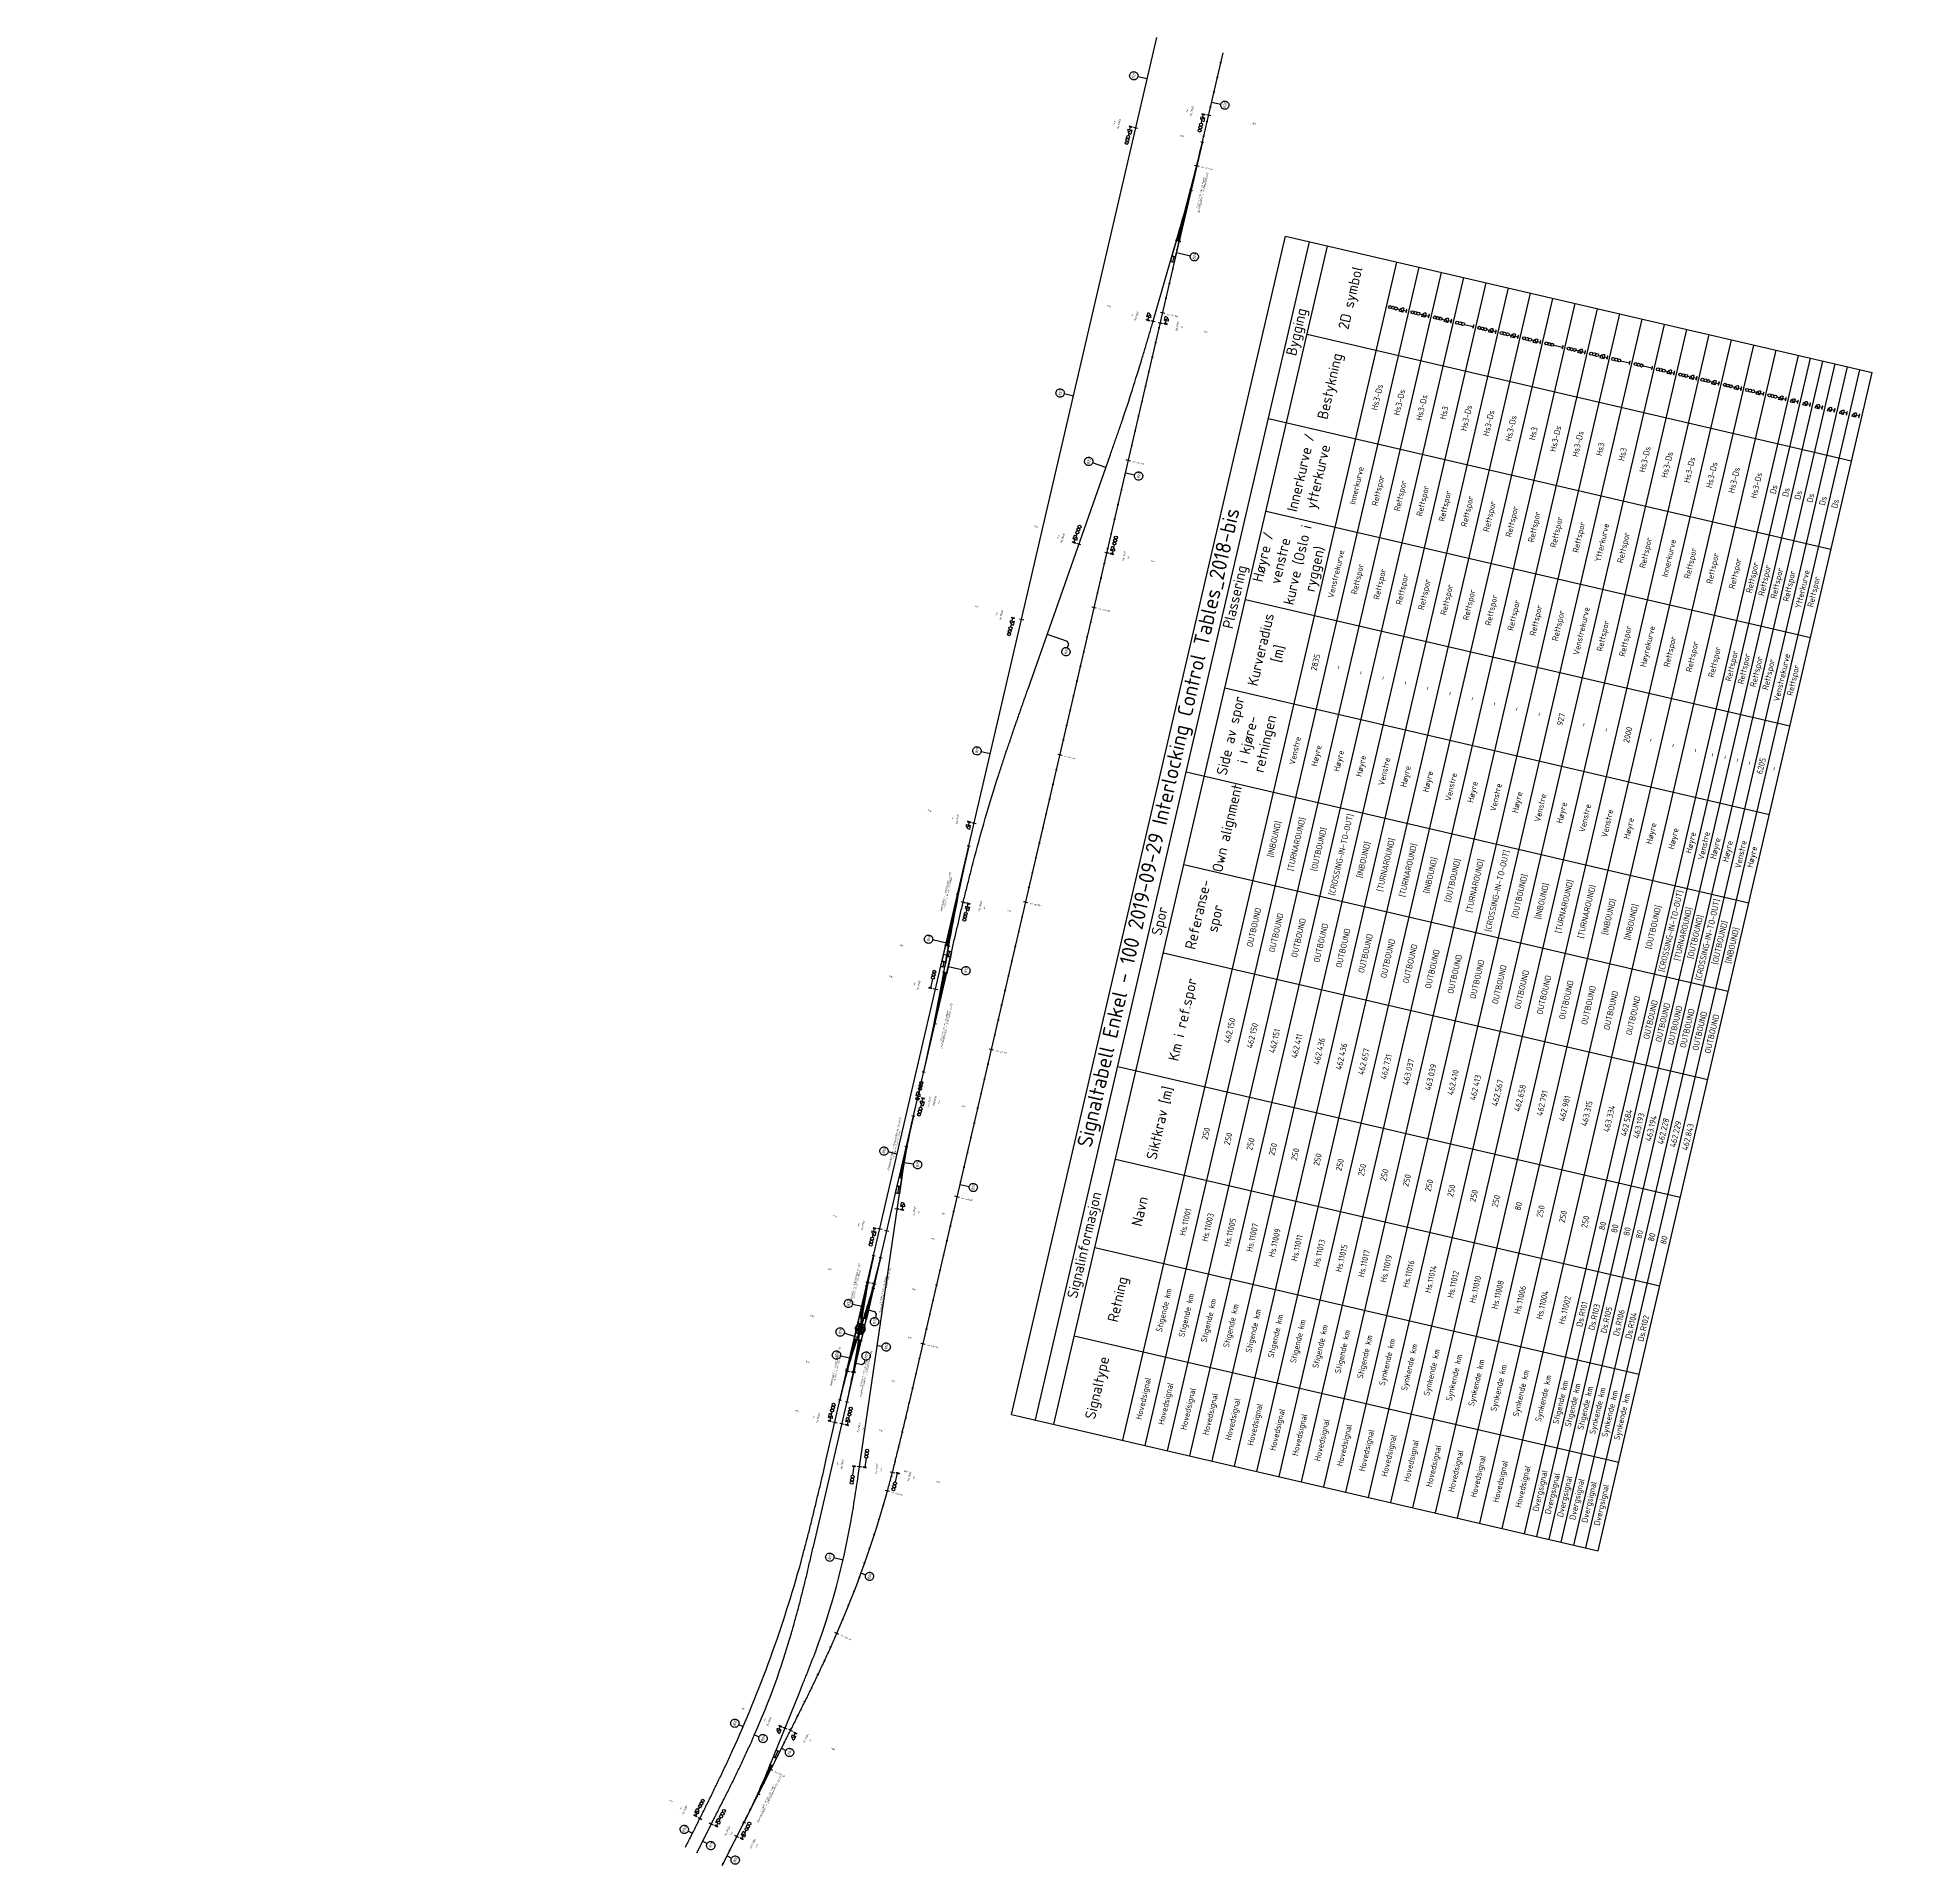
# Model space of a CAD drawing. Header units: metres. Extents: x 3897055 to 3898291, y -5462367 to -5461157.
import ezdxf
from ezdxf.enums import TextEntityAlignment as Align

# ---------------------------------------------------------------- set-up
doc = ezdxf.new("R2010")
doc.units = ezdxf.units.M
doc.layers.get('0').update_dxf_attribs({"color": 211})
for name, color, linetype in [('JBTFE__INNSETTINGSPUNKT', 62, 'Continuous'), ('JBTFE_TABELLER', 7, 'Continuous'), ('JBTOB__INFO', 4, 'Continuous'), ('JBTOB__KO_SPV', 2, 'Continuous'), ('JBTOB__KO_SPV_KORTSVILLEPARTI_FRA_BK', 62, 'Continuous'), ('JBTOB__KO_SPV_LANGSVILLEPARTI_FRA_BK', 62, 'Continuous'), ('JBTOB__KO_SPV_SENTERLINJER', 62, 'Continuous'), ('JBTOB__NAVN', 2, 'Continuous'), ('JBTOB__SPV_TYPE', 2, 'Continuous'), ('JBTOB_KO_SPV', 2, 'Continuous'), ('JBTSI_SA_SKJ', 2, 'Continuous'), ('JBTSI_SA_SPF', 2, 'Continuous'), ('RC_SYMBOLFRAMES', 7, 'Continuous'), ('RC_SYMBOLFRAMES_ERROR', 7, 'Continuous')]:
    doc.layers.add(name, color=color, linetype=linetype)
for name, color, linetype, true_color in [('JBTFE_ANNOTATIONS_MILEAGE', 2, 'Continuous', 0xffff00), ('JBTOB_KO_SPO', 2, 'Continuous', 0xffff00), ('JBTSI__INFO', 4, 'Continuous', 0x00ffff), ('JBTSI__NAVN', 2, 'Continuous', 0xffff00), ('JBTSI_SA_SIG', 2, 'Continuous', 0xffff00)]:
    doc.layers.add(name, color=color, linetype=linetype, true_color=true_color)
doc.styles.add('ISO', font='iso3098.shx')
doc.styles.add('RC-STANDARD', font='iso3098.shx')

# ---------------------------------------------------------------- blocks, each defined once
blk = doc.blocks.new('NO-BN-2D-JBTOB-CONNECTION-SWITCH-12.00-R500-H-54E3-FX-1')
at = {"color": 0, "linetype": 'ByBlock', "lineweight": -2, "transparency": 16777216}
for p, q in [((0, 1), (0, -1)), ((0, 0), (20.8, 0)), ((20.8, 1), (20.8, -1))]:
    blk.add_line(p, q, dxfattribs=at)
at = {"color": 0, "linetype": 'Continuous', "lineweight": -2, "transparency": 16777216}
for p, q in [((21, 0), (21, 0)), ((21.3, 0), (21.3, 0)), ((21.5, 0), (21.6, 0.1)), ((21.8, 0), (21.9, 0.1)), ((22.1, 0), (22.2, 0.1)), ((22.4, 0), (22.5, 0.1)), ((22.6, 0), (22.8, 0.2)), ((22.9, 0), (23.1, 0.2)), ((23.2, 0), (23.4, 0.2)), ((23.4, 0), (23.7, 0.2)), ((23.7, 0), (24, 0.3)), ((24, 0), (24.3, 0.3)), ((24.2, 0), (24.5, 0.3)), ((24.5, 0), (24.8, 0.3)), ((24.8, 0), (25.1, 0.4)), ((25, 0), (25.4, 0.4)), ((25.3, 0), (25.7, 0.4)), ((25.6, 0), (26, 0.4)), ((25.9, 0), (26.3, 0.5)), ((26.1, 0), (26.6, 0.5)), ((26.4, 0), (26.9, 0.5)), ((26.7, 0), (27.2, 0.5)), ((26.9, 0), (27.5, 0.6)), ((27.2, 0), (27.8, 0.6)), ((27.5, 0), (28.1, 0.6)), ((27.7, 0), (28.4, 0.6)), ((28, 0), (28.7, 0.7)), ((28.3, 0), (29, 0.7)), ((28.5, 0), (29.3, 0.7)), ((28.8, 0), (29.5, 0.7)), ((29.1, 0), (29.8, 0.8)), ((29.4, 0), (30.1, 0.8)), ((29.6, 0), (30.4, 0.8)), ((29.9, 0), (30.7, 0.8)), ((30.2, 0), (31, 0.9)), ((30.4, 0), (31.3, 0.9)), ((30.7, 0), (31.6, 0.9)), ((31, 0), (31.9, 0.9)), ((31.2, 0), (32.2, 0.9)), ((31.5, 0), (32.5, 1)), ((31.8, 0), (32.8, 1)), ((32, 0), (33.1, 1)), ((32.3, 0), (33.4, 1)), ((32.6, 0), (33.7, 1.1)), ((32.9, 0), (34, 1.1)), ((33.1, 0), (34.2, 1.1)), ((33.4, 0), (34.5, 1.1)), ((33.7, 0), (34.8, 1.2)), ((33.9, 0), (35.1, 1.2)), ((34.2, 0), (35.4, 1.2)), ((34.5, 0), (35.7, 1.2)), ((34.7, 0), (36, 1.3)), ((35, 0), (36.3, 1.3)), ((35.3, 0), (36.6, 1.3)), ((35.6, 0), (36.9, 1.3)), ((35.8, 0), (37.2, 1.4)), ((36.1, 0), (37.5, 1.4)), ((36.4, 0), (37.8, 1.4)), ((36.6, 0), (38.1, 1.4)), ((36.9, 0), (38.4, 1.5)), ((37.2, 0), (38.7, 1.5)), ((37.4, 0), (39, 1.5)), ((37.7, 0), (39.2, 1.5)), ((38, 0), (39.5, 1.6)), ((38.2, 0), (39.8, 1.6)), ((38.5, 0), (40.1, 1.6)), ((38.8, 0), (40.4, 1.6)), ((39.1, 0), (40.7, 1.7)), ((39.3, 0), (41, 1.7)), ((39.6, 0), (41.3, 1.7)), ((39.9, 0), (41.5, 1.7)), ((40.1, 0), (41.5, 1.4)), ((40.4, 0), (41.6, 1.2)), ((40.7, 0), (41.6, 0.9)), ((40.9, 0), (41.6, 0.6)), ((41.2, 0), (41.6, 0.4)), ((41.5, 0), (41.6, 0.1))]:
    blk.add_line(p, q, dxfattribs=at)
at = {"color": 0, "linetype": 'ByBlock', "lineweight": -2, "transparency": 16777216, "flags": 128}
for points in [[(20.8, 0), (41.6, 0, 0.020788), (41.5, 1.7)], [(41.6, 0, 0.020788), (41.5, 1.7), (41.5, 1.7, -0.020788), (41.6, 0)]]:
    blk.add_lwpolyline(points, format="xyb", close=True, dxfattribs=at)
at = {"color": 0, "linetype": 'ByBlock', "lineweight": -2, "transparency": 16777216}
for start, end in [(0, 6.2636), (358.5, 0)]:
    blk.add_arc((20.8, 0), 20.8, start, end, dxfattribs=at)
at = {"layer": 'JBTOB__KO_SPV_KORTSVILLEPARTI_FRA_BK', "linetype": 'ByBlock', "lineweight": -2, "transparency": 16777216}
blk.add_line((47.4, 1.1), (52.2, 1.3), dxfattribs=at)
at = {"layer": 'JBTOB__KO_SPV_KORTSVILLEPARTI_FRA_BK', "linetype": 'ByBlock', "lineweight": -2, "transparency": 16777216, "flags": 128}
blk.add_lwpolyline([(47.4, 0, 0.020788), (47.3, 2.2), (52.1, 2.6, -0.020788), (52.2, 0)], format="xyb", close=True, dxfattribs=at)
at = {"layer": 'JBTOB__KO_SPV_LANGSVILLEPARTI_FRA_BK', "linetype": 'ByBlock', "lineweight": -2, "transparency": 16777216, "flags": 128}
blk.add_lwpolyline([(41.6, 0, 0.020788), (41.5, 1.7), (47.3, 2.2, -0.020788), (47.4, 0)], format="xyb", close=True, dxfattribs=at)
at = {"layer": 'JBTOB__KO_SPV_SENTERLINJER', "linetype": 'ByBlock', "lineweight": -2, "transparency": 16777216, "flags": 128}
blk.add_lwpolyline([(0, 0, 0.020788), (41.5, 1.7), (41.5, 1.7)], format="xyb", dxfattribs=at)
blk.add_lwpolyline([(0, 0), (41.6, 0)], dxfattribs=at)
blk = doc.blocks.new('*Z4')
at = {"layer": 'JBTOB__KO_SPV', "color": 0, "linetype": 'ByBlock', "lineweight": -2, "transparency": 16777216}
blk.add_blockref('NO-BN-2D-JBTOB-CONNECTION-SWITCH-12.00-R500-H-54E3-FX-1', (0, 0), dxfattribs=at)
at = {"layer": 'JBTOB__INFO', "color": 0, "linetype": 'ByBlock', "lineweight": -2, "transparency": 16777216, "style": 'ISO'}
blk.add_attdef('OBJEKTINFO', text='', height=0.9, dxfattribs=at).set_placement((20.797, -11), align=Align.MIDDLE_CENTER)
at = {"layer": 'JBTOB__NAVN', "color": 0, "linetype": 'ByBlock', "lineweight": -2, "transparency": 16777216, "style": 'ISO', "oblique": 15}
blk.add_attdef('OBJEKTNAVN', text='', height=1.25, dxfattribs=at).set_placement((20.797, -8), align=Align.MIDDLE_CENTER)
at = {"layer": 'JBTOB__SPV_TYPE', "color": 0, "linetype": 'ByBlock', "lineweight": -2, "transparency": 16777216, "style": 'ISO'}
blk.add_attdef('BETEGNELSE', text='', height=0.9, dxfattribs=at).set_placement((20.797, -6.5), align=Align.MIDDLE_CENTER)
blk = doc.blocks.new('NO-BN-2D-JBTOB-CONNECTION-SWITCH-18.40-R1200-H-60E1-BX-1')
at = {"color": 0, "linetype": 'ByBlock', "lineweight": -2, "transparency": 16777216}
for p, q in [((0, 1), (0, -1)), ((0, 0), (32.8, 0)), ((32.8, 1), (32.8, -1))]:
    blk.add_line(p, q, dxfattribs=at)
at = {"color": 0, "linetype": 'Continuous', "lineweight": -2, "transparency": 16777216}
for p, q in [((32.9, 0), (32.9, 0)), ((33.1, 0), (33.1, 0)), ((33.4, 0), (33.4, 0)), ((33.7, 0), (33.7, 0)), ((33.9, 0), (34, 0.1)), ((34.2, 0), (34.3, 0.1)), ((34.5, 0), (34.6, 0.1)), ((34.7, 0), (34.9, 0.1)), ((35, 0), (35.1, 0.1)), ((35.3, 0), (35.4, 0.1)), ((35.6, 0), (35.7, 0.2)), ((35.8, 0), (36, 0.2)), ((36.1, 0), (36.3, 0.2)), ((36.4, 0), (36.6, 0.2)), ((36.6, 0), (36.8, 0.2)), ((36.9, 0), (37.1, 0.2)), ((37.2, 0), (37.4, 0.2)), ((37.4, 0), (37.7, 0.3)), ((37.7, 0), (38, 0.3)), ((38, 0), (38.3, 0.3)), ((38.2, 0), (38.6, 0.3)), ((38.5, 0), (38.8, 0.3)), ((38.8, 0), (39.1, 0.3)), ((39.1, 0), (39.4, 0.4)), ((39.3, 0), (39.7, 0.4)), ((39.6, 0), (40, 0.4)), ((39.9, 0), (40.3, 0.4)), ((40.1, 0), (40.6, 0.4)), ((40.4, 0), (40.8, 0.4)), ((40.7, 0), (41.1, 0.5)), ((40.9, 0), (41.4, 0.5)), ((41.2, 0), (41.7, 0.5)), ((41.5, 0), (42, 0.5)), ((41.7, 0), (42.3, 0.5)), ((42, 0), (42.5, 0.5)), ((42.3, 0), (42.8, 0.5)), ((42.6, 0), (43.1, 0.6)), ((42.8, 0), (43.4, 0.6)), ((43.1, 0), (43.7, 0.6)), ((43.4, 0), (44, 0.6)), ((43.6, 0), (44.3, 0.6)), ((43.9, 0), (44.5, 0.6)), ((44.2, 0), (44.8, 0.7)), ((44.4, 0), (45.1, 0.7)), ((44.7, 0), (45.4, 0.7)), ((45, 0), (45.7, 0.7)), ((45.3, 0), (46, 0.7)), ((45.5, 0), (46.2, 0.7)), ((45.8, 0), (46.5, 0.7)), ((46.1, 0), (46.8, 0.8)), ((46.3, 0), (47.1, 0.8)), ((46.6, 0), (47.4, 0.8)), ((46.9, 0), (47.7, 0.8)), ((47.1, 0), (48, 0.8)), ((47.4, 0), (48.2, 0.8)), ((47.7, 0), (48.5, 0.9)), ((47.9, 0), (48.8, 0.9)), ((48.2, 0), (49.1, 0.9)), ((48.5, 0), (49.4, 0.9)), ((48.8, 0), (49.7, 0.9)), ((49, 0), (50, 0.9)), ((49.3, 0), (50.2, 0.9)), ((49.6, 0), (50.5, 1)), ((49.8, 0), (50.8, 1)), ((50.1, 0), (51.1, 1)), ((50.4, 0), (51.4, 1)), ((50.6, 0), (51.7, 1)), ((50.9, 0), (51.9, 1)), ((51.2, 0), (52.2, 1.1)), ((51.4, 0), (52.5, 1.1)), ((51.7, 0), (52.8, 1.1)), ((52, 0), (53.1, 1.1)), ((52.3, 0), (53.4, 1.1)), ((52.5, 0), (53.7, 1.1)), ((52.8, 0), (53.9, 1.1)), ((53.1, 0), (54.2, 1.2)), ((53.3, 0), (54.5, 1.2)), ((53.6, 0), (54.8, 1.2)), ((53.9, 0), (55.1, 1.2)), ((54.1, 0), (55.4, 1.2)), ((54.4, 0), (55.7, 1.2)), ((54.7, 0), (55.9, 1.3)), ((54.9, 0), (56.2, 1.3)), ((55.2, 0), (56.5, 1.3)), ((55.5, 0), (56.8, 1.3)), ((55.8, 0), (57.1, 1.3)), ((56, 0), (57.4, 1.3)), ((56.3, 0), (57.6, 1.3)), ((56.6, 0), (57.9, 1.4)), ((56.8, 0), (58.2, 1.4)), ((57.1, 0), (58.5, 1.4)), ((57.4, 0), (58.8, 1.4)), ((57.6, 0), (59.1, 1.4)), ((57.9, 0), (59.4, 1.4)), ((58.2, 0), (59.6, 1.5)), ((58.5, 0), (59.9, 1.5)), ((58.7, 0), (60.2, 1.5)), ((59, 0), (60.5, 1.5)), ((59.3, 0), (60.8, 1.5)), ((59.5, 0), (61.1, 1.5)), ((59.8, 0), (61.3, 1.5)), ((60.1, 0), (61.6, 1.6)), ((60.3, 0), (61.9, 1.6)), ((60.6, 0), (62.2, 1.6)), ((60.9, 0), (62.5, 1.6)), ((61.1, 0), (62.8, 1.6)), ((61.4, 0), (63.1, 1.6)), ((61.7, 0), (63.3, 1.7)), ((62, 0), (63.6, 1.7)), ((62.2, 0), (63.9, 1.7)), ((62.5, 0), (64.2, 1.7)), ((62.8, 0), (64.5, 1.7)), ((63, 0), (64.8, 1.7)), ((63.3, 0), (65.1, 1.8)), ((63.6, 0), (65.3, 1.8)), ((63.8, 0), (65.6, 1.8)), ((64.1, 0), (65.9, 1.8)), ((64.4, 0), (66.2, 1.8)), ((64.6, 0), (66.5, 1.8)), ((64.9, 0), (66.8, 1.8)), ((65.2, 0), (67, 1.9)), ((65.5, 0), (67.2, 1.8)), ((65.7, 0), (67.2, 1.5)), ((66, 0), (67.2, 1.2)), ((66.3, 0), (67.2, 1)), ((66.5, 0), (67.3, 0.7)), ((66.8, 0), (67.3, 0.5)), ((67.1, 0), (67.3, 0.2))]:
    blk.add_line(p, q, dxfattribs=at)
at = {"color": 0, "linetype": 'ByBlock', "lineweight": -2, "transparency": 16777216, "flags": 128}
for points in [[(32.8, 0), (67.3, 0, 0.013574), (67.2, 1.9)], [(67.3, 0, 0.013574), (67.2, 1.9), (67.2, 1.9, -0.013574), (67.3, 0)]]:
    blk.add_lwpolyline(points, format="xyb", close=True, dxfattribs=at)
at = {"color": 0, "linetype": 'ByBlock', "lineweight": -2, "transparency": 16777216}
for start, end in [(0, 4.6108), (358.5, 0)]:
    blk.add_arc((32.8, 0), 34.4, start, end, dxfattribs=at)
at = {"layer": 'JBTOB__KO_SPV_KORTSVILLEPARTI_FRA_BK', "linetype": 'ByBlock', "lineweight": -2, "transparency": 16777216}
blk.add_line((78, 1.2), (81.6, 1.3), dxfattribs=at)
at = {"layer": 'JBTOB__KO_SPV_KORTSVILLEPARTI_FRA_BK', "linetype": 'ByBlock', "lineweight": -2, "transparency": 16777216, "flags": 128}
blk.add_lwpolyline([(78, 0, 0.013574), (78, 2.5), (81.6, 2.6, -0.013574), (81.6, 0)], format="xyb", close=True, dxfattribs=at)
at = {"layer": 'JBTOB__KO_SPV_LANGSVILLEPARTI_FRA_BK', "linetype": 'ByBlock', "lineweight": -2, "transparency": 16777216, "flags": 128}
blk.add_lwpolyline([(67.3, 0, 0.013574), (67.2, 1.9), (78, 2.5, -0.013574), (78, 0)], format="xyb", close=True, dxfattribs=at)
at = {"layer": 'JBTOB__KO_SPV_SENTERLINJER', "linetype": 'ByBlock', "lineweight": -2, "transparency": 16777216, "flags": 128}
blk.add_lwpolyline([(0, 0, 0.013897), (67.2, 1.9), (67.2, 1.9)], format="xyb", dxfattribs=at)
blk.add_lwpolyline([(0, 0), (67.3, 0)], dxfattribs=at)
blk = doc.blocks.new('*Z5')
at = {"layer": 'JBTOB__KO_SPV', "color": 0, "linetype": 'ByBlock', "lineweight": -2, "transparency": 16777216}
blk.add_blockref('NO-BN-2D-JBTOB-CONNECTION-SWITCH-18.40-R1200-H-60E1-BX-1', (0, 0), dxfattribs=at)
at = {"layer": 'JBTOB__INFO', "color": 0, "linetype": 'ByBlock', "lineweight": -2, "transparency": 16777216, "style": 'ISO'}
blk.add_attdef('OBJEKTINFO', text='', height=0.9, dxfattribs=at).set_placement((32.829, -11), align=Align.MIDDLE_CENTER)
at = {"layer": 'JBTOB__NAVN', "color": 0, "linetype": 'ByBlock', "lineweight": -2, "transparency": 16777216, "style": 'ISO', "oblique": 15}
blk.add_attdef('OBJEKTNAVN', text='', height=1.25, dxfattribs=at).set_placement((32.829, -8), align=Align.MIDDLE_CENTER)
at = {"layer": 'JBTOB__SPV_TYPE', "color": 0, "linetype": 'ByBlock', "lineweight": -2, "transparency": 16777216, "style": 'ISO'}
blk.add_attdef('BETEGNELSE', text='', height=0.9, dxfattribs=at).set_placement((32.829, -6.5), align=Align.MIDDLE_CENTER)
blk = doc.blocks.new('NO-BN-2D-JBTOB-CONNECTION-SWITCH-12.00-R500-H-54E3-FX-2')
at = {"color": 0, "linetype": 'Continuous', "lineweight": -2, "transparency": 16777216}
for p, q in [((-40.4, 0), (-41.6, 1.2)), ((-40.7, 0), (-41.6, 0.9)), ((-40.9, 0), (-41.6, 0.6)), ((-41.2, 0), (-41.6, 0.4)), ((-41.5, 0), (-41.6, 0.1)), ((-39.9, 0), (-41.5, 1.7)), ((-40.1, 0), (-41.5, 1.4)), ((-39.6, 0), (-41.3, 1.7)), ((-39.3, 0), (-41, 1.7)), ((-39.1, 0), (-40.7, 1.7)), ((-38.8, 0), (-40.4, 1.6)), ((-38.5, 0), (-40.1, 1.6)), ((-38.2, 0), (-39.8, 1.6)), ((-38, 0), (-39.5, 1.6)), ((-37.7, 0), (-39.2, 1.5)), ((-37.4, 0), (-39, 1.5)), ((-37.2, 0), (-38.7, 1.5)), ((-36.9, 0), (-38.4, 1.5)), ((-36.6, 0), (-38.1, 1.4)), ((-36.4, 0), (-37.8, 1.4)), ((-36.1, 0), (-37.5, 1.4)), ((-35.8, 0), (-37.2, 1.4)), ((-35.6, 0), (-36.9, 1.3)), ((-35.3, 0), (-36.6, 1.3)), ((-35, 0), (-36.3, 1.3)), ((-34.7, 0), (-36, 1.3)), ((-34.5, 0), (-35.7, 1.2)), ((-34.2, 0), (-35.4, 1.2)), ((-33.9, 0), (-35.1, 1.2)), ((-33.7, 0), (-34.8, 1.2)), ((-33.4, 0), (-34.5, 1.1)), ((-33.1, 0), (-34.2, 1.1)), ((-32.9, 0), (-34, 1.1)), ((-32.6, 0), (-33.7, 1.1)), ((-32.3, 0), (-33.4, 1)), ((-32, 0), (-33.1, 1)), ((-31.8, 0), (-32.8, 1)), ((-31.5, 0), (-32.5, 1)), ((-31.2, 0), (-32.2, 0.9)), ((-31, 0), (-31.9, 0.9)), ((-30.7, 0), (-31.6, 0.9)), ((-30.4, 0), (-31.3, 0.9)), ((-30.2, 0), (-31, 0.9)), ((-29.9, 0), (-30.7, 0.8)), ((-29.6, 0), (-30.4, 0.8)), ((-29.4, 0), (-30.1, 0.8)), ((-29.1, 0), (-29.8, 0.8)), ((-28.8, 0), (-29.5, 0.7)), ((-28.5, 0), (-29.3, 0.7)), ((-28.3, 0), (-29, 0.7)), ((-28, 0), (-28.7, 0.7)), ((-27.7, 0), (-28.4, 0.6)), ((-27.5, 0), (-28.1, 0.6)), ((-27.2, 0), (-27.8, 0.6)), ((-26.9, 0), (-27.5, 0.6)), ((-26.7, 0), (-27.2, 0.5)), ((-26.4, 0), (-26.9, 0.5)), ((-26.1, 0), (-26.6, 0.5)), ((-25.9, 0), (-26.3, 0.5)), ((-25.6, 0), (-26, 0.4)), ((-25.3, 0), (-25.7, 0.4)), ((-25, 0), (-25.4, 0.4)), ((-24.8, 0), (-25.1, 0.4)), ((-24.5, 0), (-24.8, 0.3)), ((-24.2, 0), (-24.5, 0.3)), ((-24, 0), (-24.3, 0.3)), ((-23.7, 0), (-24, 0.3)), ((-23.4, 0), (-23.7, 0.2)), ((-23.2, 0), (-23.4, 0.2)), ((-22.9, 0), (-23.1, 0.2)), ((-22.6, 0), (-22.8, 0.2)), ((-22.4, 0), (-22.5, 0.1)), ((-22.1, 0), (-22.2, 0.1)), ((-21.8, 0), (-21.9, 0.1)), ((-21.5, 0), (-21.6, 0.1)), ((-21.3, 0), (-21.3, 0)), ((-21, 0), (-21, 0))]:
    blk.add_line(p, q, dxfattribs=at)
at = {"color": 0, "linetype": 'ByBlock', "lineweight": -2, "transparency": 16777216}
for p, q in [((-20.8, 1), (-20.8, -1)), ((0, 0), (-20.8, 0)), ((0, 1), (0, -1))]:
    blk.add_line(p, q, dxfattribs=at)
at = {"color": 0, "linetype": 'ByBlock', "lineweight": -2, "transparency": 16777216, "flags": 128}
for points in [[(-20.8, 0), (-41.6, 0, -0.020788), (-41.5, 1.7)], [(-41.6, 0, -0.020788), (-41.5, 1.7), (-41.5, 1.7, 0.020788), (-41.6, 0)]]:
    blk.add_lwpolyline(points, format="xyb", close=True, dxfattribs=at)
at = {"color": 0, "linetype": 'ByBlock', "lineweight": -2, "transparency": 16777216}
for start, end in [(173.7364, 180), (180, 181.5)]:
    blk.add_arc((-20.8, 0), 20.8, start, end, dxfattribs=at)
at = {"layer": 'JBTOB__KO_SPV_KORTSVILLEPARTI_FRA_BK', "linetype": 'ByBlock', "lineweight": -2, "transparency": 16777216}
blk.add_line((-47.4, 1.1), (-52.2, 1.3), dxfattribs=at)
at = {"layer": 'JBTOB__KO_SPV_KORTSVILLEPARTI_FRA_BK', "linetype": 'ByBlock', "lineweight": -2, "transparency": 16777216, "flags": 128}
blk.add_lwpolyline([(-47.4, 0, -0.020788), (-47.3, 2.2), (-52.1, 2.6, 0.020788), (-52.2, 0)], format="xyb", close=True, dxfattribs=at)
at = {"layer": 'JBTOB__KO_SPV_LANGSVILLEPARTI_FRA_BK', "linetype": 'ByBlock', "lineweight": -2, "transparency": 16777216, "flags": 128}
blk.add_lwpolyline([(-41.6, 0, -0.020788), (-41.5, 1.7), (-47.3, 2.2, 0.020788), (-47.4, 0)], format="xyb", close=True, dxfattribs=at)
at = {"layer": 'JBTOB__KO_SPV_SENTERLINJER', "linetype": 'ByBlock', "lineweight": -2, "transparency": 16777216, "flags": 128}
blk.add_lwpolyline([(0, 0), (-41.6, 0)], dxfattribs=at)
blk.add_lwpolyline([(0, 0, -0.020788), (-41.5, 1.7), (-41.5, 1.7)], format="xyb", dxfattribs=at)
blk = doc.blocks.new('*Z6')
at = {"layer": 'JBTOB__KO_SPV', "color": 0, "linetype": 'ByBlock', "lineweight": -2, "transparency": 16777216}
blk.add_blockref('NO-BN-2D-JBTOB-CONNECTION-SWITCH-12.00-R500-H-54E3-FX-2', (0, 0), dxfattribs=at)
at = {"layer": 'JBTOB__INFO', "color": 0, "linetype": 'ByBlock', "lineweight": -2, "transparency": 16777216, "style": 'ISO'}
blk.add_attdef('OBJEKTINFO', text='', height=0.9, dxfattribs=at).set_placement((-20.797, -11), align=Align.MIDDLE_CENTER)
at = {"layer": 'JBTOB__NAVN', "color": 0, "linetype": 'ByBlock', "lineweight": -2, "transparency": 16777216, "style": 'ISO', "oblique": 15}
blk.add_attdef('OBJEKTNAVN', text='', height=1.25, dxfattribs=at).set_placement((-20.797, -8), align=Align.MIDDLE_CENTER)
at = {"layer": 'JBTOB__SPV_TYPE', "color": 0, "linetype": 'ByBlock', "lineweight": -2, "transparency": 16777216, "style": 'ISO'}
blk.add_attdef('BETEGNELSE', text='', height=0.9, dxfattribs=at).set_placement((-20.797, -6.5), align=Align.MIDDLE_CENTER)
blk = doc.blocks.new('*Z7')
at = {"layer": 'JBTOB__KO_SPV', "color": 0, "linetype": 'ByBlock', "lineweight": -2, "transparency": 16777216}
blk.add_blockref('NO-BN-2D-JBTOB-CONNECTION-SWITCH-12.00-R500-H-54E3-FX-1', (0, 0), dxfattribs=at)
at = {"layer": 'JBTOB__INFO', "color": 0, "linetype": 'ByBlock', "lineweight": -2, "transparency": 16777216, "style": 'ISO'}
blk.add_attdef('OBJEKTINFO', text='', height=0.9, dxfattribs=at).set_placement((20.797, -11), align=Align.MIDDLE_CENTER)
at = {"layer": 'JBTOB__NAVN', "color": 0, "linetype": 'ByBlock', "lineweight": -2, "transparency": 16777216, "style": 'ISO', "oblique": 15}
blk.add_attdef('OBJEKTNAVN', text='', height=1.25, dxfattribs=at).set_placement((20.797, -8), align=Align.MIDDLE_CENTER)
at = {"layer": 'JBTOB__SPV_TYPE', "color": 0, "linetype": 'ByBlock', "lineweight": -2, "transparency": 16777216, "style": 'ISO'}
blk.add_attdef('BETEGNELSE', text='', height=0.9, dxfattribs=at).set_placement((20.797, -6.5), align=Align.MIDDLE_CENTER)
blk = doc.blocks.new('NO-BN-2D-JBTOB-CONNECTION-SWITCH-18.40-R1200-H-60E1-BX-2')
at = {"color": 0, "linetype": 'Continuous', "lineweight": -2, "transparency": 16777216}
for p, q in [((-66.5, 0), (-67.3, 0.7)), ((-66.8, 0), (-67.3, 0.5)), ((-67.1, 0), (-67.3, 0.2)), ((-65.5, 0), (-67.2, 1.8)), ((-65.7, 0), (-67.2, 1.5)), ((-66, 0), (-67.2, 1.2)), ((-66.3, 0), (-67.2, 1)), ((-65.2, 0), (-67, 1.9)), ((-64.9, 0), (-66.8, 1.8)), ((-64.6, 0), (-66.5, 1.8)), ((-64.4, 0), (-66.2, 1.8)), ((-64.1, 0), (-65.9, 1.8)), ((-63.8, 0), (-65.6, 1.8)), ((-63.6, 0), (-65.3, 1.8)), ((-63.3, 0), (-65.1, 1.8)), ((-63, 0), (-64.8, 1.7)), ((-62.8, 0), (-64.5, 1.7)), ((-62.5, 0), (-64.2, 1.7)), ((-62.2, 0), (-63.9, 1.7)), ((-62, 0), (-63.6, 1.7)), ((-61.7, 0), (-63.3, 1.7)), ((-61.4, 0), (-63.1, 1.6)), ((-61.1, 0), (-62.8, 1.6)), ((-60.9, 0), (-62.5, 1.6)), ((-60.6, 0), (-62.2, 1.6)), ((-60.3, 0), (-61.9, 1.6)), ((-60.1, 0), (-61.6, 1.6)), ((-59.8, 0), (-61.3, 1.5)), ((-59.5, 0), (-61.1, 1.5)), ((-59.3, 0), (-60.8, 1.5)), ((-59, 0), (-60.5, 1.5)), ((-58.7, 0), (-60.2, 1.5)), ((-58.5, 0), (-59.9, 1.5)), ((-58.2, 0), (-59.6, 1.5)), ((-57.9, 0), (-59.4, 1.4)), ((-57.6, 0), (-59.1, 1.4)), ((-57.4, 0), (-58.8, 1.4)), ((-57.1, 0), (-58.5, 1.4)), ((-56.8, 0), (-58.2, 1.4)), ((-56.6, 0), (-57.9, 1.4)), ((-56.3, 0), (-57.6, 1.3)), ((-56, 0), (-57.4, 1.3)), ((-55.8, 0), (-57.1, 1.3)), ((-55.5, 0), (-56.8, 1.3)), ((-55.2, 0), (-56.5, 1.3)), ((-54.9, 0), (-56.2, 1.3)), ((-54.7, 0), (-55.9, 1.3)), ((-54.4, 0), (-55.7, 1.2)), ((-54.1, 0), (-55.4, 1.2)), ((-53.9, 0), (-55.1, 1.2)), ((-53.6, 0), (-54.8, 1.2)), ((-53.3, 0), (-54.5, 1.2)), ((-53.1, 0), (-54.2, 1.2)), ((-52.8, 0), (-53.9, 1.1)), ((-52.5, 0), (-53.7, 1.1)), ((-52.3, 0), (-53.4, 1.1)), ((-52, 0), (-53.1, 1.1)), ((-51.7, 0), (-52.8, 1.1)), ((-51.4, 0), (-52.5, 1.1)), ((-51.2, 0), (-52.2, 1.1)), ((-50.9, 0), (-51.9, 1)), ((-50.6, 0), (-51.7, 1)), ((-50.4, 0), (-51.4, 1)), ((-50.1, 0), (-51.1, 1)), ((-49.8, 0), (-50.8, 1)), ((-49.6, 0), (-50.5, 1)), ((-49.3, 0), (-50.2, 0.9)), ((-49, 0), (-50, 0.9)), ((-48.8, 0), (-49.7, 0.9)), ((-48.5, 0), (-49.4, 0.9)), ((-48.2, 0), (-49.1, 0.9)), ((-47.9, 0), (-48.8, 0.9)), ((-47.7, 0), (-48.5, 0.9)), ((-47.4, 0), (-48.2, 0.8)), ((-47.1, 0), (-48, 0.8)), ((-46.9, 0), (-47.7, 0.8)), ((-46.6, 0), (-47.4, 0.8)), ((-46.3, 0), (-47.1, 0.8)), ((-46.1, 0), (-46.8, 0.8)), ((-45.8, 0), (-46.5, 0.7)), ((-45.5, 0), (-46.2, 0.7)), ((-45.3, 0), (-46, 0.7)), ((-45, 0), (-45.7, 0.7)), ((-44.7, 0), (-45.4, 0.7)), ((-44.4, 0), (-45.1, 0.7)), ((-44.2, 0), (-44.8, 0.7)), ((-43.9, 0), (-44.5, 0.6)), ((-43.6, 0), (-44.3, 0.6)), ((-43.4, 0), (-44, 0.6)), ((-43.1, 0), (-43.7, 0.6)), ((-42.8, 0), (-43.4, 0.6)), ((-42.6, 0), (-43.1, 0.6)), ((-42.3, 0), (-42.8, 0.5)), ((-42, 0), (-42.5, 0.5)), ((-41.7, 0), (-42.3, 0.5)), ((-41.5, 0), (-42, 0.5)), ((-41.2, 0), (-41.7, 0.5)), ((-40.9, 0), (-41.4, 0.5)), ((-40.7, 0), (-41.1, 0.5)), ((-40.4, 0), (-40.8, 0.4)), ((-40.1, 0), (-40.6, 0.4)), ((-39.9, 0), (-40.3, 0.4)), ((-39.6, 0), (-40, 0.4)), ((-39.3, 0), (-39.7, 0.4)), ((-39.1, 0), (-39.4, 0.4)), ((-38.8, 0), (-39.1, 0.3)), ((-38.5, 0), (-38.8, 0.3)), ((-38.2, 0), (-38.6, 0.3)), ((-38, 0), (-38.3, 0.3)), ((-37.7, 0), (-38, 0.3)), ((-37.4, 0), (-37.7, 0.3)), ((-37.2, 0), (-37.4, 0.2)), ((-36.9, 0), (-37.1, 0.2)), ((-36.6, 0), (-36.8, 0.2)), ((-36.4, 0), (-36.6, 0.2)), ((-36.1, 0), (-36.3, 0.2)), ((-35.8, 0), (-36, 0.2)), ((-35.6, 0), (-35.7, 0.2)), ((-35.3, 0), (-35.4, 0.1)), ((-35, 0), (-35.1, 0.1)), ((-34.7, 0), (-34.9, 0.1)), ((-34.5, 0), (-34.6, 0.1)), ((-34.2, 0), (-34.3, 0.1)), ((-33.9, 0), (-34, 0.1)), ((-33.7, 0), (-33.7, 0)), ((-33.4, 0), (-33.4, 0)), ((-33.1, 0), (-33.1, 0)), ((-32.9, 0), (-32.9, 0))]:
    blk.add_line(p, q, dxfattribs=at)
at = {"color": 0, "linetype": 'ByBlock', "lineweight": -2, "transparency": 16777216}
for p, q in [((-32.8, 1), (-32.8, -1)), ((0, 0), (-32.8, 0)), ((0, 1), (0, -1))]:
    blk.add_line(p, q, dxfattribs=at)
at = {"color": 0, "linetype": 'ByBlock', "lineweight": -2, "transparency": 16777216, "flags": 128}
for points in [[(-32.8, 0), (-67.3, 0, -0.013574), (-67.2, 1.9)], [(-67.3, 0, -0.013574), (-67.2, 1.9), (-67.2, 1.9, 0.013574), (-67.3, 0)]]:
    blk.add_lwpolyline(points, format="xyb", close=True, dxfattribs=at)
at = {"color": 0, "linetype": 'ByBlock', "lineweight": -2, "transparency": 16777216}
for start, end in [(175.3892, 180), (180, 181.5)]:
    blk.add_arc((-32.8, 0), 34.4, start, end, dxfattribs=at)
at = {"layer": 'JBTOB__KO_SPV_KORTSVILLEPARTI_FRA_BK', "linetype": 'ByBlock', "lineweight": -2, "transparency": 16777216}
blk.add_line((-78, 1.2), (-81.6, 1.3), dxfattribs=at)
at = {"layer": 'JBTOB__KO_SPV_KORTSVILLEPARTI_FRA_BK', "linetype": 'ByBlock', "lineweight": -2, "transparency": 16777216, "flags": 128}
blk.add_lwpolyline([(-78, 0, -0.013574), (-78, 2.5), (-81.6, 2.6, 0.013574), (-81.6, 0)], format="xyb", close=True, dxfattribs=at)
at = {"layer": 'JBTOB__KO_SPV_LANGSVILLEPARTI_FRA_BK', "linetype": 'ByBlock', "lineweight": -2, "transparency": 16777216, "flags": 128}
blk.add_lwpolyline([(-67.3, 0, -0.013574), (-67.2, 1.9), (-78, 2.5, 0.013574), (-78, 0)], format="xyb", close=True, dxfattribs=at)
at = {"layer": 'JBTOB__KO_SPV_SENTERLINJER', "linetype": 'ByBlock', "lineweight": -2, "transparency": 16777216, "flags": 128}
blk.add_lwpolyline([(0, 0), (-67.3, 0)], dxfattribs=at)
blk.add_lwpolyline([(0, 0, -0.013897), (-67.2, 1.9), (-67.2, 1.9)], format="xyb", dxfattribs=at)
blk = doc.blocks.new('*Z8')
at = {"layer": 'JBTOB__KO_SPV', "color": 0, "linetype": 'ByBlock', "lineweight": -2, "transparency": 16777216}
blk.add_blockref('NO-BN-2D-JBTOB-CONNECTION-SWITCH-18.40-R1200-H-60E1-BX-2', (0, 0), dxfattribs=at)
at = {"layer": 'JBTOB__INFO', "color": 0, "linetype": 'ByBlock', "lineweight": -2, "transparency": 16777216, "style": 'ISO'}
blk.add_attdef('OBJEKTINFO', text='', height=0.9, dxfattribs=at).set_placement((-32.829, -11), align=Align.MIDDLE_CENTER)
at = {"layer": 'JBTOB__NAVN', "color": 0, "linetype": 'ByBlock', "lineweight": -2, "transparency": 16777216, "style": 'ISO', "oblique": 15}
blk.add_attdef('OBJEKTNAVN', text='', height=1.25, dxfattribs=at).set_placement((-32.829, -8), align=Align.MIDDLE_CENTER)
at = {"layer": 'JBTOB__SPV_TYPE', "color": 0, "linetype": 'ByBlock', "lineweight": -2, "transparency": 16777216, "style": 'ISO'}
blk.add_attdef('BETEGNELSE', text='', height=0.9, dxfattribs=at).set_placement((-32.829, -6.5), align=Align.MIDDLE_CENTER)
blk = doc.blocks.new('NO-BN-2D-JBTOB-CONNECTION-SWITCH-12.00-R500-H-54E3-FX-3')
at = {"color": 0, "linetype": 'Continuous', "lineweight": -2, "transparency": 16777216}
for p, q in [((-40.4, 0), (-41.6, -1.2)), ((-40.7, 0), (-41.6, -0.9)), ((-40.9, 0), (-41.6, -0.6)), ((-41.2, 0), (-41.6, -0.4)), ((-41.5, 0), (-41.6, -0.1)), ((-39.9, 0), (-41.5, -1.7)), ((-40.1, 0), (-41.5, -1.4)), ((-39.6, 0), (-41.3, -1.7)), ((-39.3, 0), (-41, -1.7)), ((-39.1, 0), (-40.7, -1.7)), ((-38.8, 0), (-40.4, -1.6)), ((-38.5, 0), (-40.1, -1.6)), ((-38.2, 0), (-39.8, -1.6)), ((-38, 0), (-39.5, -1.6)), ((-37.7, 0), (-39.2, -1.5)), ((-37.4, 0), (-39, -1.5)), ((-37.2, 0), (-38.7, -1.5)), ((-36.9, 0), (-38.4, -1.5)), ((-36.6, 0), (-38.1, -1.4)), ((-36.4, 0), (-37.8, -1.4)), ((-36.1, 0), (-37.5, -1.4)), ((-35.8, 0), (-37.2, -1.4)), ((-35.6, 0), (-36.9, -1.3)), ((-35.3, 0), (-36.6, -1.3)), ((-35, 0), (-36.3, -1.3)), ((-34.7, 0), (-36, -1.3)), ((-34.5, 0), (-35.7, -1.2)), ((-34.2, 0), (-35.4, -1.2)), ((-33.9, 0), (-35.1, -1.2)), ((-33.7, 0), (-34.8, -1.2)), ((-33.4, 0), (-34.5, -1.1)), ((-33.1, 0), (-34.2, -1.1)), ((-32.9, 0), (-34, -1.1)), ((-32.6, 0), (-33.7, -1.1)), ((-32.3, 0), (-33.4, -1)), ((-32, 0), (-33.1, -1)), ((-31.8, 0), (-32.8, -1)), ((-31.5, 0), (-32.5, -1)), ((-31.2, 0), (-32.2, -0.9)), ((-31, 0), (-31.9, -0.9)), ((-30.7, 0), (-31.6, -0.9)), ((-30.4, 0), (-31.3, -0.9)), ((-30.2, 0), (-31, -0.9)), ((-29.9, 0), (-30.7, -0.8)), ((-29.6, 0), (-30.4, -0.8)), ((-29.4, 0), (-30.1, -0.8)), ((-29.1, 0), (-29.8, -0.8)), ((-28.8, 0), (-29.5, -0.7)), ((-28.5, 0), (-29.3, -0.7)), ((-28.3, 0), (-29, -0.7)), ((-28, 0), (-28.7, -0.7)), ((-27.7, 0), (-28.4, -0.6)), ((-27.5, 0), (-28.1, -0.6)), ((-27.2, 0), (-27.8, -0.6)), ((-26.9, 0), (-27.5, -0.6)), ((-26.7, 0), (-27.2, -0.5)), ((-26.4, 0), (-26.9, -0.5)), ((-26.1, 0), (-26.6, -0.5)), ((-25.9, 0), (-26.3, -0.5)), ((-25.6, 0), (-26, -0.4)), ((-25.3, 0), (-25.7, -0.4)), ((-25, 0), (-25.4, -0.4)), ((-24.8, 0), (-25.1, -0.4)), ((-24.5, 0), (-24.8, -0.3)), ((-24.2, 0), (-24.5, -0.3)), ((-24, 0), (-24.3, -0.3)), ((-23.7, 0), (-24, -0.3)), ((-23.4, 0), (-23.7, -0.2)), ((-23.2, 0), (-23.4, -0.2)), ((-22.9, 0), (-23.1, -0.2)), ((-22.6, 0), (-22.8, -0.2)), ((-22.4, 0), (-22.5, -0.1)), ((-22.1, 0), (-22.2, -0.1)), ((-21.8, 0), (-21.9, -0.1)), ((-21.5, 0), (-21.6, -0.1)), ((-21.3, 0), (-21.3, 0)), ((-21, 0), (-21, 0))]:
    blk.add_line(p, q, dxfattribs=at)
at = {"color": 0, "linetype": 'ByBlock', "lineweight": -2, "transparency": 16777216}
for p, q in [((-20.8, -1), (-20.8, 1)), ((0, 0), (-20.8, 0)), ((0, -1), (0, 1))]:
    blk.add_line(p, q, dxfattribs=at)
at = {"color": 0, "linetype": 'ByBlock', "lineweight": -2, "transparency": 16777216, "flags": 128}
for points in [[(-20.8, 0), (-41.6, 0, 0.020788), (-41.5, -1.7)], [(-41.6, 0, 0.020788), (-41.5, -1.7), (-41.5, -1.7, -0.020788), (-41.6, 0)]]:
    blk.add_lwpolyline(points, format="xyb", close=True, dxfattribs=at)
at = {"color": 0, "linetype": 'ByBlock', "lineweight": -2, "transparency": 16777216}
for start, end in [(178.5, 180), (180, 186.2636)]:
    blk.add_arc((-20.8, 0), 20.8, start, end, dxfattribs=at)
at = {"layer": 'JBTOB__KO_SPV_KORTSVILLEPARTI_FRA_BK', "linetype": 'ByBlock', "lineweight": -2, "transparency": 16777216}
blk.add_line((-47.4, -1.1), (-52.2, -1.3), dxfattribs=at)
at = {"layer": 'JBTOB__KO_SPV_KORTSVILLEPARTI_FRA_BK', "linetype": 'ByBlock', "lineweight": -2, "transparency": 16777216, "flags": 128}
blk.add_lwpolyline([(-47.4, 0, 0.020788), (-47.3, -2.2), (-52.1, -2.6, -0.020788), (-52.2, 0)], format="xyb", close=True, dxfattribs=at)
at = {"layer": 'JBTOB__KO_SPV_LANGSVILLEPARTI_FRA_BK', "linetype": 'ByBlock', "lineweight": -2, "transparency": 16777216, "flags": 128}
blk.add_lwpolyline([(-41.6, 0, 0.020788), (-41.5, -1.7), (-47.3, -2.2, -0.020788), (-47.4, 0)], format="xyb", close=True, dxfattribs=at)
at = {"layer": 'JBTOB__KO_SPV_SENTERLINJER', "linetype": 'ByBlock', "lineweight": -2, "transparency": 16777216, "flags": 128}
blk.add_lwpolyline([(0, 0), (-41.6, 0)], dxfattribs=at)
blk.add_lwpolyline([(0, 0, 0.020788), (-41.5, -1.7), (-41.5, -1.7)], format="xyb", dxfattribs=at)
blk = doc.blocks.new('*Z9')
at = {"layer": 'JBTOB__KO_SPV', "color": 0, "linetype": 'ByBlock', "lineweight": -2, "transparency": 16777216}
blk.add_blockref('NO-BN-2D-JBTOB-CONNECTION-SWITCH-12.00-R500-H-54E3-FX-3', (0, 0), dxfattribs=at)
at = {"layer": 'JBTOB__INFO', "color": 0, "linetype": 'ByBlock', "lineweight": -2, "transparency": 16777216, "style": 'ISO'}
blk.add_attdef('OBJEKTINFO', text='', height=0.9, dxfattribs=at).set_placement((-20.797, 11), align=Align.MIDDLE_CENTER)
at = {"layer": 'JBTOB__NAVN', "color": 0, "linetype": 'ByBlock', "lineweight": -2, "transparency": 16777216, "style": 'ISO', "oblique": 15}
blk.add_attdef('OBJEKTNAVN', text='', height=1.25, dxfattribs=at).set_placement((-20.797, 8), align=Align.MIDDLE_CENTER)
at = {"layer": 'JBTOB__SPV_TYPE', "color": 0, "linetype": 'ByBlock', "lineweight": -2, "transparency": 16777216, "style": 'ISO'}
blk.add_attdef('BETEGNELSE', text='', height=0.9, dxfattribs=at).set_placement((-20.797, 6.5), align=Align.MIDDLE_CENTER)
blk = doc.blocks.new('NO-BN-2D-JBTOB-CONNECTION-SWITCH-18.40-R1200-H-60E1-BX-3')
at = {"color": 0, "linetype": 'Continuous', "lineweight": -2, "transparency": 16777216}
for p, q in [((-53.1, 0), (-54.2, -1.2)), ((-52.5, 0), (-53.7, -1.1)), ((-52.3, 0), (-53.4, -1.1)), ((-52, 0), (-53.1, -1.1)), ((-51.7, 0), (-52.8, -1.1)), ((-51.4, 0), (-52.5, -1.1)), ((-51.2, 0), (-52.2, -1.1)), ((-50.9, 0), (-51.9, -1)), ((-50.6, 0), (-51.7, -1)), ((-50.4, 0), (-51.4, -1)), ((-50.1, 0), (-51.1, -1)), ((-49.8, 0), (-50.8, -1)), ((-49.6, 0), (-50.5, -1)), ((-49.3, 0), (-50.2, -0.9)), ((-49, 0), (-50, -0.9)), ((-48.8, 0), (-49.7, -0.9)), ((-48.5, 0), (-49.4, -0.9)), ((-48.2, 0), (-49.1, -0.9)), ((-47.9, 0), (-48.8, -0.9)), ((-47.7, 0), (-48.5, -0.9)), ((-47.4, 0), (-48.2, -0.8)), ((-47.1, 0), (-48, -0.8)), ((-46.9, 0), (-47.7, -0.8)), ((-46.6, 0), (-47.4, -0.8)), ((-46.3, 0), (-47.1, -0.8)), ((-46.1, 0), (-46.8, -0.8)), ((-45.8, 0), (-46.5, -0.7)), ((-45.5, 0), (-46.2, -0.7)), ((-45.3, 0), (-46, -0.7)), ((-45, 0), (-45.7, -0.7)), ((-44.7, 0), (-45.4, -0.7)), ((-44.4, 0), (-45.1, -0.7)), ((-44.2, 0), (-44.8, -0.7)), ((-43.9, 0), (-44.5, -0.6)), ((-43.6, 0), (-44.3, -0.6)), ((-43.4, 0), (-44, -0.6)), ((-43.1, 0), (-43.7, -0.6)), ((-42.8, 0), (-43.4, -0.6)), ((-42.6, 0), (-43.1, -0.6)), ((-42.3, 0), (-42.8, -0.5)), ((-38, 0), (-38.3, -0.3)), ((-37.4, 0), (-37.7, -0.3)), ((-37.2, 0), (-37.4, -0.2)), ((-36.9, 0), (-37.1, -0.2)), ((-36.6, 0), (-36.8, -0.2)), ((-36.4, 0), (-36.6, -0.2)), ((-36.1, 0), (-36.3, -0.2)), ((-35.8, 0), (-36, -0.2)), ((-35.6, 0), (-35.7, -0.2)), ((-35.3, 0), (-35.4, -0.1)), ((-34.7, 0), (-34.9, -0.1)), ((-66.5, 0), (-67.3, -0.7)), ((-66.8, 0), (-67.3, -0.5)), ((-67.1, 0), (-67.3, -0.2)), ((-65.5, 0), (-67.2, -1.8)), ((-65.7, 0), (-67.2, -1.5)), ((-66, 0), (-67.2, -1.2)), ((-66.3, 0), (-67.2, -1)), ((-65.2, 0), (-67, -1.9)), ((-64.9, 0), (-66.8, -1.8)), ((-64.6, 0), (-66.5, -1.8)), ((-64.4, 0), (-66.2, -1.8)), ((-64.1, 0), (-65.9, -1.8)), ((-63.8, 0), (-65.6, -1.8)), ((-63.6, 0), (-65.3, -1.8)), ((-63.3, 0), (-65.1, -1.8)), ((-63, 0), (-64.8, -1.7)), ((-62.8, 0), (-64.5, -1.7)), ((-62.5, 0), (-64.2, -1.7)), ((-62.2, 0), (-63.9, -1.7)), ((-62, 0), (-63.6, -1.7)), ((-61.7, 0), (-63.3, -1.7)), ((-61.4, 0), (-63.1, -1.6)), ((-61.1, 0), (-62.8, -1.6)), ((-60.9, 0), (-62.5, -1.6)), ((-60.6, 0), (-62.2, -1.6)), ((-60.3, 0), (-61.9, -1.6)), ((-60.1, 0), (-61.6, -1.6)), ((-59.8, 0), (-61.3, -1.5)), ((-59.5, 0), (-61.1, -1.5)), ((-59.3, 0), (-60.8, -1.5)), ((-59, 0), (-60.5, -1.5)), ((-58.7, 0), (-60.2, -1.5)), ((-58.5, 0), (-59.9, -1.5)), ((-58.2, 0), (-59.6, -1.5)), ((-57.9, 0), (-59.4, -1.4)), ((-57.6, 0), (-59.1, -1.4)), ((-57.4, 0), (-58.8, -1.4)), ((-57.1, 0), (-58.5, -1.4)), ((-56.8, 0), (-58.2, -1.4)), ((-56.6, 0), (-57.9, -1.4)), ((-56.3, 0), (-57.6, -1.3)), ((-56, 0), (-57.4, -1.3)), ((-55.8, 0), (-57.1, -1.3)), ((-55.5, 0), (-56.8, -1.3)), ((-55.2, 0), (-56.5, -1.3)), ((-54.9, 0), (-56.2, -1.3)), ((-54.7, 0), (-55.9, -1.3)), ((-54.4, 0), (-55.7, -1.2)), ((-54.1, 0), (-55.4, -1.2)), ((-53.9, 0), (-55.1, -1.2)), ((-53.6, 0), (-54.8, -1.2)), ((-53.3, 0), (-54.5, -1.2)), ((-52.8, 0), (-53.9, -1.1)), ((-42, 0), (-42.5, -0.5)), ((-41.7, 0), (-42.3, -0.5)), ((-41.5, 0), (-42, -0.5)), ((-41.2, 0), (-41.7, -0.5)), ((-40.9, 0), (-41.4, -0.5)), ((-40.7, 0), (-41.1, -0.5)), ((-40.4, 0), (-40.8, -0.4)), ((-40.1, 0), (-40.6, -0.4)), ((-39.9, 0), (-40.3, -0.4)), ((-39.6, 0), (-40, -0.4)), ((-39.3, 0), (-39.7, -0.4)), ((-39.1, 0), (-39.4, -0.4)), ((-38.8, 0), (-39.1, -0.3)), ((-38.5, 0), (-38.8, -0.3)), ((-38.2, 0), (-38.6, -0.3)), ((-37.7, 0), (-38, -0.3)), ((-35, 0), (-35.1, -0.1)), ((-34.5, 0), (-34.6, -0.1)), ((-34.2, 0), (-34.3, -0.1)), ((-33.9, 0), (-34, -0.1)), ((-33.7, 0), (-33.7, 0)), ((-33.4, 0), (-33.4, 0)), ((-33.1, 0), (-33.1, 0)), ((-32.9, 0), (-32.9, 0))]:
    blk.add_line(p, q, dxfattribs=at)
at = {"color": 0, "linetype": 'ByBlock', "lineweight": -2, "transparency": 16777216}
for p, q in [((-32.8, -1), (-32.8, 1)), ((0, 0), (-32.8, 0)), ((0, -1), (0, 1))]:
    blk.add_line(p, q, dxfattribs=at)
at = {"color": 0, "linetype": 'ByBlock', "lineweight": -2, "transparency": 16777216, "flags": 128}
for points in [[(-32.8, 0), (-67.3, 0, 0.013574), (-67.2, -1.9)], [(-67.3, 0, 0.013574), (-67.2, -1.9), (-67.2, -1.9, -0.013574), (-67.3, 0)]]:
    blk.add_lwpolyline(points, format="xyb", close=True, dxfattribs=at)
at = {"color": 0, "linetype": 'ByBlock', "lineweight": -2, "transparency": 16777216}
for start, end in [(178.5, 180), (180, 184.6108)]:
    blk.add_arc((-32.8, 0), 34.4, start, end, dxfattribs=at)
at = {"layer": 'JBTOB__KO_SPV_KORTSVILLEPARTI_FRA_BK', "linetype": 'ByBlock', "lineweight": -2, "transparency": 16777216}
blk.add_line((-78, -1.2), (-81.6, -1.3), dxfattribs=at)
at = {"layer": 'JBTOB__KO_SPV_KORTSVILLEPARTI_FRA_BK', "linetype": 'ByBlock', "lineweight": -2, "transparency": 16777216, "flags": 128}
blk.add_lwpolyline([(-78, 0, 0.013574), (-78, -2.5), (-81.6, -2.6, -0.013574), (-81.6, 0)], format="xyb", close=True, dxfattribs=at)
at = {"layer": 'JBTOB__KO_SPV_LANGSVILLEPARTI_FRA_BK', "linetype": 'ByBlock', "lineweight": -2, "transparency": 16777216, "flags": 128}
blk.add_lwpolyline([(-67.3, 0, 0.013574), (-67.2, -1.9), (-78, -2.5, -0.013574), (-78, 0)], format="xyb", close=True, dxfattribs=at)
at = {"layer": 'JBTOB__KO_SPV_SENTERLINJER', "linetype": 'ByBlock', "lineweight": -2, "transparency": 16777216, "flags": 128}
blk.add_lwpolyline([(0, 0), (-67.3, 0)], dxfattribs=at)
blk.add_lwpolyline([(0, 0, 0.013897), (-67.2, -1.9), (-67.2, -1.9)], format="xyb", dxfattribs=at)
blk = doc.blocks.new('*Z10')
at = {"layer": 'JBTOB__KO_SPV', "color": 0, "linetype": 'ByBlock', "lineweight": -2, "transparency": 16777216}
blk.add_blockref('NO-BN-2D-JBTOB-CONNECTION-SWITCH-18.40-R1200-H-60E1-BX-3', (0, 0), dxfattribs=at)
at = {"layer": 'JBTOB__INFO', "color": 0, "linetype": 'ByBlock', "lineweight": -2, "transparency": 16777216, "style": 'ISO'}
blk.add_attdef('OBJEKTINFO', text='', height=0.9, dxfattribs=at).set_placement((-32.829, 11), align=Align.MIDDLE_CENTER)
at = {"layer": 'JBTOB__NAVN', "color": 0, "linetype": 'ByBlock', "lineweight": -2, "transparency": 16777216, "style": 'ISO', "oblique": 15}
blk.add_attdef('OBJEKTNAVN', text='', height=1.25, dxfattribs=at).set_placement((-32.829, 8), align=Align.MIDDLE_CENTER)
at = {"layer": 'JBTOB__SPV_TYPE', "color": 0, "linetype": 'ByBlock', "lineweight": -2, "transparency": 16777216, "style": 'ISO'}
blk.add_attdef('BETEGNELSE', text='', height=0.9, dxfattribs=at).set_placement((-32.829, 6.5), align=Align.MIDDLE_CENTER)
blk = doc.blocks.new('NO-BN-2D-JBTOB-CONNECTION-SWITCH-12.00-R500-H-54E3-FX-4')
at = {"color": 0, "linetype": 'ByBlock', "lineweight": -2, "transparency": 16777216}
for p, q in [((0, -1), (0, 1)), ((0, 0), (20.8, 0)), ((20.8, -1), (20.8, 1))]:
    blk.add_line(p, q, dxfattribs=at)
at = {"color": 0, "linetype": 'Continuous', "lineweight": -2, "transparency": 16777216}
for p, q in [((21, 0), (21, 0)), ((21.3, 0), (21.3, 0)), ((21.5, 0), (21.6, -0.1)), ((21.8, 0), (21.9, -0.1)), ((22.1, 0), (22.2, -0.1)), ((22.4, 0), (22.5, -0.1)), ((22.6, 0), (22.8, -0.2)), ((22.9, 0), (23.1, -0.2)), ((23.2, 0), (23.4, -0.2)), ((23.4, 0), (23.7, -0.2)), ((23.7, 0), (24, -0.3)), ((24, 0), (24.3, -0.3)), ((24.2, 0), (24.5, -0.3)), ((24.5, 0), (24.8, -0.3)), ((24.8, 0), (25.1, -0.4)), ((25, 0), (25.4, -0.4)), ((25.3, 0), (25.7, -0.4)), ((25.6, 0), (26, -0.4)), ((25.9, 0), (26.3, -0.5)), ((26.1, 0), (26.6, -0.5)), ((26.4, 0), (26.9, -0.5)), ((26.7, 0), (27.2, -0.5)), ((26.9, 0), (27.5, -0.6)), ((27.2, 0), (27.8, -0.6)), ((27.5, 0), (28.1, -0.6)), ((27.7, 0), (28.4, -0.6)), ((28, 0), (28.7, -0.7)), ((28.3, 0), (29, -0.7)), ((28.5, 0), (29.3, -0.7)), ((28.8, 0), (29.5, -0.7)), ((29.1, 0), (29.8, -0.8)), ((29.4, 0), (30.1, -0.8)), ((29.6, 0), (30.4, -0.8)), ((29.9, 0), (30.7, -0.8)), ((30.2, 0), (31, -0.9)), ((30.4, 0), (31.3, -0.9)), ((30.7, 0), (31.6, -0.9)), ((31, 0), (31.9, -0.9)), ((31.2, 0), (32.2, -0.9)), ((31.5, 0), (32.5, -1)), ((31.8, 0), (32.8, -1)), ((32, 0), (33.1, -1)), ((32.3, 0), (33.4, -1)), ((32.6, 0), (33.7, -1.1)), ((32.9, 0), (34, -1.1)), ((33.1, 0), (34.2, -1.1)), ((33.4, 0), (34.5, -1.1)), ((33.7, 0), (34.8, -1.2)), ((33.9, 0), (35.1, -1.2)), ((34.2, 0), (35.4, -1.2)), ((34.5, 0), (35.7, -1.2)), ((34.7, 0), (36, -1.3)), ((35, 0), (36.3, -1.3)), ((35.3, 0), (36.6, -1.3)), ((35.6, 0), (36.9, -1.3)), ((35.8, 0), (37.2, -1.4)), ((36.1, 0), (37.5, -1.4)), ((36.4, 0), (37.8, -1.4)), ((36.6, 0), (38.1, -1.4)), ((36.9, 0), (38.4, -1.5)), ((37.2, 0), (38.7, -1.5)), ((37.4, 0), (39, -1.5)), ((37.7, 0), (39.2, -1.5)), ((38, 0), (39.5, -1.6)), ((38.2, 0), (39.8, -1.6)), ((38.5, 0), (40.1, -1.6)), ((38.8, 0), (40.4, -1.6)), ((39.1, 0), (40.7, -1.7)), ((39.3, 0), (41, -1.7)), ((39.6, 0), (41.3, -1.7)), ((39.9, 0), (41.5, -1.7)), ((40.1, 0), (41.5, -1.4)), ((40.4, 0), (41.6, -1.2)), ((40.7, 0), (41.6, -0.9)), ((40.9, 0), (41.6, -0.6)), ((41.2, 0), (41.6, -0.4)), ((41.5, 0), (41.6, -0.1))]:
    blk.add_line(p, q, dxfattribs=at)
at = {"color": 0, "linetype": 'ByBlock', "lineweight": -2, "transparency": 16777216, "flags": 128}
for points in [[(20.8, 0), (41.6, 0, -0.020788), (41.5, -1.7)], [(41.6, 0, -0.020788), (41.5, -1.7), (41.5, -1.7, 0.020788), (41.6, 0)]]:
    blk.add_lwpolyline(points, format="xyb", close=True, dxfattribs=at)
at = {"color": 0, "linetype": 'ByBlock', "lineweight": -2, "transparency": 16777216}
for start, end in [(353.7364, 0), (0, 1.5)]:
    blk.add_arc((20.8, 0), 20.8, start, end, dxfattribs=at)
at = {"layer": 'JBTOB__KO_SPV_KORTSVILLEPARTI_FRA_BK', "linetype": 'ByBlock', "lineweight": -2, "transparency": 16777216}
blk.add_line((47.4, -1.1), (52.2, -1.3), dxfattribs=at)
at = {"layer": 'JBTOB__KO_SPV_KORTSVILLEPARTI_FRA_BK', "linetype": 'ByBlock', "lineweight": -2, "transparency": 16777216, "flags": 128}
blk.add_lwpolyline([(47.4, 0, -0.020788), (47.3, -2.2), (52.1, -2.6, 0.020788), (52.2, 0)], format="xyb", close=True, dxfattribs=at)
at = {"layer": 'JBTOB__KO_SPV_LANGSVILLEPARTI_FRA_BK', "linetype": 'ByBlock', "lineweight": -2, "transparency": 16777216, "flags": 128}
blk.add_lwpolyline([(41.6, 0, -0.020788), (41.5, -1.7), (47.3, -2.2, 0.020788), (47.4, 0)], format="xyb", close=True, dxfattribs=at)
at = {"layer": 'JBTOB__KO_SPV_SENTERLINJER', "linetype": 'ByBlock', "lineweight": -2, "transparency": 16777216, "flags": 128}
blk.add_lwpolyline([(0, 0, -0.020788), (41.5, -1.7), (41.5, -1.7)], format="xyb", dxfattribs=at)
blk.add_lwpolyline([(0, 0), (41.6, 0)], dxfattribs=at)
blk = doc.blocks.new('*Z11')
at = {"layer": 'JBTOB__KO_SPV', "color": 0, "linetype": 'ByBlock', "lineweight": -2, "transparency": 16777216}
blk.add_blockref('NO-BN-2D-JBTOB-CONNECTION-SWITCH-12.00-R500-H-54E3-FX-4', (0, 0), dxfattribs=at)
at = {"layer": 'JBTOB__INFO', "color": 0, "linetype": 'ByBlock', "lineweight": -2, "transparency": 16777216, "style": 'ISO'}
blk.add_attdef('OBJEKTINFO', text='', height=0.9, dxfattribs=at).set_placement((20.797, 11), align=Align.MIDDLE_CENTER)
at = {"layer": 'JBTOB__NAVN', "color": 0, "linetype": 'ByBlock', "lineweight": -2, "transparency": 16777216, "style": 'ISO', "oblique": 15}
blk.add_attdef('OBJEKTNAVN', text='', height=1.25, dxfattribs=at).set_placement((20.797, 8), align=Align.MIDDLE_CENTER)
at = {"layer": 'JBTOB__SPV_TYPE', "color": 0, "linetype": 'ByBlock', "lineweight": -2, "transparency": 16777216, "style": 'ISO'}
blk.add_attdef('BETEGNELSE', text='', height=0.9, dxfattribs=at).set_placement((20.797, 6.5), align=Align.MIDDLE_CENTER)
blk = doc.blocks.new('*Z12')
at = {"layer": 'JBTOB__KO_SPV', "color": 0, "linetype": 'ByBlock', "lineweight": -2, "transparency": 16777216}
blk.add_blockref('NO-BN-2D-JBTOB-CONNECTION-SWITCH-12.00-R500-H-54E3-FX-3', (0, 0), dxfattribs=at)
at = {"layer": 'JBTOB__INFO', "color": 0, "linetype": 'ByBlock', "lineweight": -2, "transparency": 16777216, "style": 'ISO'}
blk.add_attdef('OBJEKTINFO', text='', height=0.9, dxfattribs=at).set_placement((-20.797, 11), align=Align.MIDDLE_CENTER)
at = {"layer": 'JBTOB__NAVN', "color": 0, "linetype": 'ByBlock', "lineweight": -2, "transparency": 16777216, "style": 'ISO', "oblique": 15}
blk.add_attdef('OBJEKTNAVN', text='', height=1.25, dxfattribs=at).set_placement((-20.797, 8), align=Align.MIDDLE_CENTER)
at = {"layer": 'JBTOB__SPV_TYPE', "color": 0, "linetype": 'ByBlock', "lineweight": -2, "transparency": 16777216, "style": 'ISO'}
blk.add_attdef('BETEGNELSE', text='', height=0.9, dxfattribs=at).set_placement((-20.797, 6.5), align=Align.MIDDLE_CENTER)
blk = doc.blocks.new('NO-BN-2D-JBTOB-CONNECTION-CROSSING')
at = {"color": 0, "linetype": 'ByBlock', "lineweight": -2, "transparency": 16777216}
for p, q in [((-2, 0), (2, 0)), ((0, -1), (0, 1))]:
    blk.add_line(p, q, dxfattribs=at)
for centre, start, end in [((-2.5, 0), 270, 90), ((0, 1.5), 180, 0), ((2.5, 0), 90, 270), ((0, -1.5), 0, 180)]:
    blk.add_arc(centre, 0.5, start, end, dxfattribs=at)
blk = doc.blocks.new('*Z13')
at = {"layer": 'RC_SYMBOLFRAMES_ERROR', "color": 1, "linetype": 'Continuous', "true_color": 0xff0000, "transparency": 33554582, "const_width": 1}
blk.add_lwpolyline([(-0.5, 3), (0.5, 3, -0.414214), (3.5, 0), (3.5, 0, -0.414214), (0.5, -3), (-0.5, -3, -0.414214), (-3.5, 0), (-3.5, 0, -0.414214), (-0.5, 3)], format="xyb", close=True, dxfattribs=at)
at = {"layer": 'JBTOB__KO_SPV', "color": 0, "linetype": 'ByBlock', "lineweight": -2, "transparency": 16777216}
blk.add_blockref('NO-BN-2D-JBTOB-CONNECTION-CROSSING', (0, 0), dxfattribs=at)
at = {"layer": 'JBTOB__INFO', "color": 0, "linetype": 'ByBlock', "lineweight": -2, "transparency": 16777216, "style": 'ISO'}
blk.add_attdef('OBJEKTINFO', text='', height=0.9, dxfattribs=at).set_placement((0, 2.4), align=Align.MIDDLE_CENTER)
at = {"layer": 'JBTOB__NAVN', "color": 0, "linetype": 'ByBlock', "lineweight": -2, "transparency": 16777216, "style": 'ISO', "oblique": 15}
blk.add_attdef('OBJEKTNAVN', text='', height=0.5, dxfattribs=at).set_placement((0, 1), align=Align.MIDDLE_CENTER)
blk = doc.blocks.new('NO-BN-2D-JBTSI-TOGDETEKSJON-EN-STREK-ISOLERT-SKJOET')
at = {"color": 0, "linetype": 'ByBlock', "lineweight": -2, "transparency": 16777216}
blk.add_line((0, -2.25), (0, 0.75), dxfattribs=at)
blk = doc.blocks.new('NO-BN-2D-INSERTION-POINT')
at = {"layer": 'JBTFE__INNSETTINGSPUNKT', "linetype": 'ByBlock', "lineweight": -2, "transparency": 16777216}
for p, q in [((-0.05, 0), (0.05, 0)), ((0, -0.05), (0, 0.05))]:
    blk.add_line(p, q, dxfattribs=at)
blk.add_circle((0, 0), 0.05, dxfattribs=at)
blk = doc.blocks.new('*Z14')
at = {"color": 0, "linetype": 'ByBlock', "lineweight": -2, "transparency": 16777216}
for name in ['NO-BN-2D-INSERTION-POINT', 'NO-BN-2D-JBTSI-TOGDETEKSJON-EN-STREK-ISOLERT-SKJOET']:
    blk.add_blockref(name, (0, 0), dxfattribs=at)
at = {"layer": 'JBTSI__INFO', "color": 0, "linetype": 'ByBlock', "lineweight": -2, "transparency": 16777216, "style": 'ISO'}
blk.add_attdef('OBJEKTINFO', text='', height=0.9, rotation=270, dxfattribs=at).set_placement((-1.4, 30), align=Align.MIDDLE_CENTER)
at = {"layer": 'JBTSI__NAVN', "color": 0, "linetype": 'ByBlock', "lineweight": -2, "transparency": 16777216, "style": 'ISO', "oblique": 15}
blk.add_attdef('OBJEKTNAVN', text='', height=1.25, rotation=270, dxfattribs=at).set_placement((1.4, 30), align=Align.MIDDLE_CENTER)
blk = doc.blocks.new('*Z15')
at = {"color": 0, "linetype": 'ByBlock', "lineweight": -2, "transparency": 16777216}
for name in ['NO-BN-2D-INSERTION-POINT', 'NO-BN-2D-JBTSI-TOGDETEKSJON-EN-STREK-ISOLERT-SKJOET']:
    blk.add_blockref(name, (0, 0), dxfattribs=at)
at = {"layer": 'JBTSI__INFO', "color": 0, "linetype": 'ByBlock', "lineweight": -2, "transparency": 16777216, "style": 'ISO'}
blk.add_attdef('OBJEKTINFO', text='', height=0.9, rotation=270, dxfattribs=at).set_placement((-1.4, 30), align=Align.MIDDLE_CENTER)
at = {"layer": 'JBTSI__NAVN', "color": 0, "linetype": 'ByBlock', "lineweight": -2, "transparency": 16777216, "style": 'ISO', "oblique": 15}
blk.add_attdef('OBJEKTNAVN', text='', height=1.25, rotation=270, dxfattribs=at).set_placement((1.4, 30), align=Align.MIDDLE_CENTER)
blk = doc.blocks.new('*Z16')
at = {"color": 0, "linetype": 'ByBlock', "lineweight": -2, "transparency": 16777216}
blk.add_blockref('NO-BN-2D-INSERTION-POINT', (0, 0), dxfattribs=at)
at = {"color": 0, "linetype": 'ByBlock', "lineweight": -2, "transparency": 16777216, "rotation": 180.000001813621}
blk.add_blockref('NO-BN-2D-JBTSI-TOGDETEKSJON-EN-STREK-ISOLERT-SKJOET', (0, 0), dxfattribs=at)
at = {"layer": 'JBTSI__INFO', "color": 0, "linetype": 'ByBlock', "lineweight": -2, "transparency": 16777216, "style": 'ISO'}
blk.add_attdef('OBJEKTINFO', text='', height=0.9, rotation=270, dxfattribs=at).set_placement((-1.4, -30), align=Align.MIDDLE_CENTER)
at = {"layer": 'JBTSI__NAVN', "color": 0, "linetype": 'ByBlock', "lineweight": -2, "transparency": 16777216, "style": 'ISO', "oblique": 15}
blk.add_attdef('OBJEKTNAVN', text='', height=1.25, rotation=270, dxfattribs=at).set_placement((1.4, -30), align=Align.MIDDLE_CENTER)
blk = doc.blocks.new('*Z17')
at = {"color": 0, "linetype": 'ByBlock', "lineweight": -2, "transparency": 16777216}
blk.add_blockref('NO-BN-2D-INSERTION-POINT', (0, 0), dxfattribs=at)
at = {"color": 0, "linetype": 'ByBlock', "lineweight": -2, "transparency": 16777216, "rotation": 180.000004555211}
blk.add_blockref('NO-BN-2D-JBTSI-TOGDETEKSJON-EN-STREK-ISOLERT-SKJOET', (0, 0), dxfattribs=at)
at = {"layer": 'JBTSI__INFO', "color": 0, "linetype": 'ByBlock', "lineweight": -2, "transparency": 16777216, "style": 'ISO'}
blk.add_attdef('OBJEKTINFO', text='', height=0.9, rotation=270, dxfattribs=at).set_placement((-1.4, -30), align=Align.MIDDLE_CENTER)
at = {"layer": 'JBTSI__NAVN', "color": 0, "linetype": 'ByBlock', "lineweight": -2, "transparency": 16777216, "style": 'ISO', "oblique": 15}
blk.add_attdef('OBJEKTNAVN', text='', height=1.25, rotation=270, dxfattribs=at).set_placement((1.4, -30), align=Align.MIDDLE_CENTER)
blk = doc.blocks.new('*Z18')
at = {"color": 0, "linetype": 'ByBlock', "lineweight": -2, "transparency": 16777216}
for name in ['NO-BN-2D-INSERTION-POINT', 'NO-BN-2D-JBTSI-TOGDETEKSJON-EN-STREK-ISOLERT-SKJOET']:
    blk.add_blockref(name, (0, 0), dxfattribs=at)
at = {"layer": 'JBTSI__INFO', "color": 0, "linetype": 'ByBlock', "lineweight": -2, "transparency": 16777216, "style": 'ISO'}
blk.add_attdef('OBJEKTINFO', text='', height=0.9, rotation=270, dxfattribs=at).set_placement((-1.4, 30), align=Align.MIDDLE_CENTER)
at = {"layer": 'JBTSI__NAVN', "color": 0, "linetype": 'ByBlock', "lineweight": -2, "transparency": 16777216, "style": 'ISO', "oblique": 15}
blk.add_attdef('OBJEKTNAVN', text='', height=1.25, rotation=270, dxfattribs=at).set_placement((1.4, 30), align=Align.MIDDLE_CENTER)
blk = doc.blocks.new('*Z19')
at = {"color": 0, "linetype": 'ByBlock', "lineweight": -2, "transparency": 16777216}
blk.add_blockref('NO-BN-2D-INSERTION-POINT', (0, 0), dxfattribs=at)
at = {"color": 0, "linetype": 'ByBlock', "lineweight": -2, "transparency": 16777216, "rotation": 179.9999999995285}
blk.add_blockref('NO-BN-2D-JBTSI-TOGDETEKSJON-EN-STREK-ISOLERT-SKJOET', (0, 0), dxfattribs=at)
at = {"layer": 'JBTSI__INFO', "color": 0, "linetype": 'ByBlock', "lineweight": -2, "transparency": 16777216, "style": 'ISO'}
blk.add_attdef('OBJEKTINFO', text='', height=0.9, rotation=270, dxfattribs=at).set_placement((-1.4, -30), align=Align.MIDDLE_CENTER)
at = {"layer": 'JBTSI__NAVN', "color": 0, "linetype": 'ByBlock', "lineweight": -2, "transparency": 16777216, "style": 'ISO', "oblique": 15}
blk.add_attdef('OBJEKTNAVN', text='', height=1.25, rotation=270, dxfattribs=at).set_placement((1.4, -30), align=Align.MIDDLE_CENTER)
blk = doc.blocks.new('*Z20')
at = {"color": 0, "linetype": 'ByBlock', "lineweight": -2, "transparency": 16777216}
blk.add_blockref('NO-BN-2D-INSERTION-POINT', (0, 0), dxfattribs=at)
at = {"color": 0, "linetype": 'ByBlock', "lineweight": -2, "transparency": 16777216, "rotation": 179.9999999995658}
blk.add_blockref('NO-BN-2D-JBTSI-TOGDETEKSJON-EN-STREK-ISOLERT-SKJOET', (0, 0), dxfattribs=at)
at = {"layer": 'JBTSI__INFO', "color": 0, "linetype": 'ByBlock', "lineweight": -2, "transparency": 16777216, "style": 'ISO'}
blk.add_attdef('OBJEKTINFO', text='', height=0.9, rotation=270, dxfattribs=at).set_placement((-1.4, -30), align=Align.MIDDLE_CENTER)
at = {"layer": 'JBTSI__NAVN', "color": 0, "linetype": 'ByBlock', "lineweight": -2, "transparency": 16777216, "style": 'ISO', "oblique": 15}
blk.add_attdef('OBJEKTNAVN', text='', height=1.25, rotation=270, dxfattribs=at).set_placement((1.4, -30), align=Align.MIDDLE_CENTER)
blk = doc.blocks.new('*Z21')
at = {"color": 0, "linetype": 'ByBlock', "lineweight": -2, "transparency": 16777216}
for name in ['NO-BN-2D-INSERTION-POINT', 'NO-BN-2D-JBTSI-TOGDETEKSJON-EN-STREK-ISOLERT-SKJOET']:
    blk.add_blockref(name, (0, 0), dxfattribs=at)
at = {"layer": 'JBTSI__INFO', "color": 0, "linetype": 'ByBlock', "lineweight": -2, "transparency": 16777216, "style": 'ISO'}
blk.add_attdef('OBJEKTINFO', text='', height=0.9, rotation=270, dxfattribs=at).set_placement((-1.4, 30), align=Align.MIDDLE_CENTER)
at = {"layer": 'JBTSI__NAVN', "color": 0, "linetype": 'ByBlock', "lineweight": -2, "transparency": 16777216, "style": 'ISO', "oblique": 15}
blk.add_attdef('OBJEKTNAVN', text='', height=1.25, rotation=270, dxfattribs=at).set_placement((1.4, 30), align=Align.MIDDLE_CENTER)
blk = doc.blocks.new('*Z22')
at = {"color": 0, "linetype": 'ByBlock', "lineweight": -2, "transparency": 16777216}
for name in ['NO-BN-2D-INSERTION-POINT', 'NO-BN-2D-JBTSI-TOGDETEKSJON-EN-STREK-ISOLERT-SKJOET']:
    blk.add_blockref(name, (0, 0), dxfattribs=at)
at = {"layer": 'JBTSI__INFO', "color": 0, "linetype": 'ByBlock', "lineweight": -2, "transparency": 16777216, "style": 'ISO'}
blk.add_attdef('OBJEKTINFO', text='', height=0.9, rotation=270, dxfattribs=at).set_placement((-1.4, 30), align=Align.MIDDLE_CENTER)
at = {"layer": 'JBTSI__NAVN', "color": 0, "linetype": 'ByBlock', "lineweight": -2, "transparency": 16777216, "style": 'ISO', "oblique": 15}
blk.add_attdef('OBJEKTNAVN', text='', height=1.25, rotation=270, dxfattribs=at).set_placement((1.4, 30), align=Align.MIDDLE_CENTER)
blk = doc.blocks.new('*Z23')
at = {"color": 0, "linetype": 'ByBlock', "lineweight": -2, "transparency": 16777216}
blk.add_blockref('NO-BN-2D-INSERTION-POINT', (0, 0), dxfattribs=at)
at = {"color": 0, "linetype": 'ByBlock', "lineweight": -2, "transparency": 16777216, "rotation": 179.9999999995658}
blk.add_blockref('NO-BN-2D-JBTSI-TOGDETEKSJON-EN-STREK-ISOLERT-SKJOET', (0, 0), dxfattribs=at)
at = {"layer": 'JBTSI__INFO', "color": 0, "linetype": 'ByBlock', "lineweight": -2, "transparency": 16777216, "style": 'ISO'}
blk.add_attdef('OBJEKTINFO', text='', height=0.9, rotation=270, dxfattribs=at).set_placement((-1.4, -30), align=Align.MIDDLE_CENTER)
at = {"layer": 'JBTSI__NAVN', "color": 0, "linetype": 'ByBlock', "lineweight": -2, "transparency": 16777216, "style": 'ISO', "oblique": 15}
blk.add_attdef('OBJEKTNAVN', text='', height=1.25, rotation=270, dxfattribs=at).set_placement((1.4, -30), align=Align.MIDDLE_CENTER)
blk = doc.blocks.new('*Z24')
at = {"color": 0, "linetype": 'ByBlock', "lineweight": -2, "transparency": 16777216}
for name in ['NO-BN-2D-INSERTION-POINT', 'NO-BN-2D-JBTSI-TOGDETEKSJON-EN-STREK-ISOLERT-SKJOET']:
    blk.add_blockref(name, (0, 0), dxfattribs=at)
at = {"layer": 'JBTSI__INFO', "color": 0, "linetype": 'ByBlock', "lineweight": -2, "transparency": 16777216, "style": 'ISO'}
blk.add_attdef('OBJEKTINFO', text='', height=0.9, rotation=270, dxfattribs=at).set_placement((-1.4, 30), align=Align.MIDDLE_CENTER)
at = {"layer": 'JBTSI__NAVN', "color": 0, "linetype": 'ByBlock', "lineweight": -2, "transparency": 16777216, "style": 'ISO', "oblique": 15}
blk.add_attdef('OBJEKTNAVN', text='', height=1.25, rotation=270, dxfattribs=at).set_placement((1.4, 30), align=Align.MIDDLE_CENTER)
blk = doc.blocks.new('*Z25')
at = {"color": 0, "linetype": 'ByBlock', "lineweight": -2, "transparency": 16777216}
blk.add_blockref('NO-BN-2D-INSERTION-POINT', (0, 0), dxfattribs=at)
at = {"color": 0, "linetype": 'ByBlock', "lineweight": -2, "transparency": 16777216, "rotation": 180.0000000006428}
blk.add_blockref('NO-BN-2D-JBTSI-TOGDETEKSJON-EN-STREK-ISOLERT-SKJOET', (0, 0), dxfattribs=at)
at = {"layer": 'JBTSI__INFO', "color": 0, "linetype": 'ByBlock', "lineweight": -2, "transparency": 16777216, "style": 'ISO'}
blk.add_attdef('OBJEKTINFO', text='', height=0.9, rotation=270, dxfattribs=at).set_placement((-1.4, -30), align=Align.MIDDLE_CENTER)
at = {"layer": 'JBTSI__NAVN', "color": 0, "linetype": 'ByBlock', "lineweight": -2, "transparency": 16777216, "style": 'ISO', "oblique": 15}
blk.add_attdef('OBJEKTNAVN', text='', height=1.25, rotation=270, dxfattribs=at).set_placement((1.4, -30), align=Align.MIDDLE_CENTER)
blk = doc.blocks.new('*Z26')
at = {"color": 0, "linetype": 'ByBlock', "lineweight": -2, "transparency": 16777216}
blk.add_blockref('NO-BN-2D-INSERTION-POINT', (0, 0), dxfattribs=at)
at = {"color": 0, "linetype": 'ByBlock', "lineweight": -2, "transparency": 16777216, "rotation": 179.9999999997399}
blk.add_blockref('NO-BN-2D-JBTSI-TOGDETEKSJON-EN-STREK-ISOLERT-SKJOET', (0, 0), dxfattribs=at)
at = {"layer": 'JBTSI__INFO', "color": 0, "linetype": 'ByBlock', "lineweight": -2, "transparency": 16777216, "style": 'ISO'}
blk.add_attdef('OBJEKTINFO', text='', height=0.9, rotation=270, dxfattribs=at).set_placement((-1.4, -30), align=Align.MIDDLE_CENTER)
at = {"layer": 'JBTSI__NAVN', "color": 0, "linetype": 'ByBlock', "lineweight": -2, "transparency": 16777216, "style": 'ISO', "oblique": 15}
blk.add_attdef('OBJEKTNAVN', text='', height=1.25, rotation=270, dxfattribs=at).set_placement((1.4, -30), align=Align.MIDDLE_CENTER)
blk = doc.blocks.new('*Z27')
at = {"color": 0, "linetype": 'ByBlock', "lineweight": -2, "transparency": 16777216}
for name in ['NO-BN-2D-INSERTION-POINT', 'NO-BN-2D-JBTSI-TOGDETEKSJON-EN-STREK-ISOLERT-SKJOET']:
    blk.add_blockref(name, (0, 0), dxfattribs=at)
at = {"layer": 'JBTSI__INFO', "color": 0, "linetype": 'ByBlock', "lineweight": -2, "transparency": 16777216, "style": 'ISO'}
blk.add_attdef('OBJEKTINFO', text='', height=0.9, rotation=270, dxfattribs=at).set_placement((-1.4, 30), align=Align.MIDDLE_CENTER)
at = {"layer": 'JBTSI__NAVN', "color": 0, "linetype": 'ByBlock', "lineweight": -2, "transparency": 16777216, "style": 'ISO', "oblique": 15}
blk.add_attdef('OBJEKTNAVN', text='', height=1.25, rotation=270, dxfattribs=at).set_placement((1.4, 30), align=Align.MIDDLE_CENTER)
blk = doc.blocks.new('*Z28')
at = {"color": 0, "linetype": 'ByBlock', "lineweight": -2, "transparency": 16777216}
blk.add_blockref('NO-BN-2D-INSERTION-POINT', (0, 0), dxfattribs=at)
at = {"color": 0, "linetype": 'ByBlock', "lineweight": -2, "transparency": 16777216, "rotation": 179.9999999995658}
blk.add_blockref('NO-BN-2D-JBTSI-TOGDETEKSJON-EN-STREK-ISOLERT-SKJOET', (0, 0), dxfattribs=at)
at = {"layer": 'JBTSI__INFO', "color": 0, "linetype": 'ByBlock', "lineweight": -2, "transparency": 16777216, "style": 'ISO'}
blk.add_attdef('OBJEKTINFO', text='', height=0.9, rotation=270, dxfattribs=at).set_placement((-1.4, -30), align=Align.MIDDLE_CENTER)
at = {"layer": 'JBTSI__NAVN', "color": 0, "linetype": 'ByBlock', "lineweight": -2, "transparency": 16777216, "style": 'ISO', "oblique": 15}
blk.add_attdef('OBJEKTNAVN', text='', height=1.25, rotation=270, dxfattribs=at).set_placement((1.4, -30), align=Align.MIDDLE_CENTER)
blk = doc.blocks.new('*Z29')
at = {"color": 0, "linetype": 'ByBlock', "lineweight": -2, "transparency": 16777216}
blk.add_blockref('NO-BN-2D-INSERTION-POINT', (0, 0), dxfattribs=at)
at = {"color": 0, "linetype": 'ByBlock', "lineweight": -2, "transparency": 16777216, "rotation": 0.09063775686572008}
blk.add_blockref('NO-BN-2D-JBTSI-TOGDETEKSJON-EN-STREK-ISOLERT-SKJOET', (0, 0), dxfattribs=at)
at = {"layer": 'JBTSI__INFO', "color": 0, "linetype": 'ByBlock', "lineweight": -2, "transparency": 16777216, "style": 'ISO'}
blk.add_attdef('OBJEKTINFO', text='', height=0.9, rotation=270, dxfattribs=at).set_placement((-1.4, 30), align=Align.MIDDLE_CENTER)
at = {"layer": 'JBTSI__NAVN', "color": 0, "linetype": 'ByBlock', "lineweight": -2, "transparency": 16777216, "style": 'ISO', "oblique": 15}
blk.add_attdef('OBJEKTNAVN', text='', height=1.25, rotation=270, dxfattribs=at).set_placement((1.4, 30), align=Align.MIDDLE_CENTER)
blk = doc.blocks.new('*Z30')
at = {"color": 0, "linetype": 'ByBlock', "lineweight": -2, "transparency": 16777216}
blk.add_blockref('NO-BN-2D-INSERTION-POINT', (0, 0), dxfattribs=at)
at = {"color": 0, "linetype": 'ByBlock', "lineweight": -2, "transparency": 16777216, "rotation": 179.9999999109757}
blk.add_blockref('NO-BN-2D-JBTSI-TOGDETEKSJON-EN-STREK-ISOLERT-SKJOET', (0, 0), dxfattribs=at)
at = {"layer": 'JBTSI__INFO', "color": 0, "linetype": 'ByBlock', "lineweight": -2, "transparency": 16777216, "style": 'ISO'}
blk.add_attdef('OBJEKTINFO', text='', height=0.9, rotation=270, dxfattribs=at).set_placement((-1.4, -30), align=Align.MIDDLE_CENTER)
at = {"layer": 'JBTSI__NAVN', "color": 0, "linetype": 'ByBlock', "lineweight": -2, "transparency": 16777216, "style": 'ISO', "oblique": 15}
blk.add_attdef('OBJEKTNAVN', text='', height=1.25, rotation=270, dxfattribs=at).set_placement((1.4, -30), align=Align.MIDDLE_CENTER)
blk = doc.blocks.new('*Z31')
at = {"color": 0, "linetype": 'ByBlock', "lineweight": -2, "transparency": 16777216}
for name in ['NO-BN-2D-INSERTION-POINT', 'NO-BN-2D-JBTSI-TOGDETEKSJON-EN-STREK-ISOLERT-SKJOET']:
    blk.add_blockref(name, (0, 0), dxfattribs=at)
at = {"layer": 'JBTSI__INFO', "color": 0, "linetype": 'ByBlock', "lineweight": -2, "transparency": 16777216, "style": 'ISO'}
blk.add_attdef('OBJEKTINFO', text='', height=0.9, rotation=270, dxfattribs=at).set_placement((-1.4, 30), align=Align.MIDDLE_CENTER)
at = {"layer": 'JBTSI__NAVN', "color": 0, "linetype": 'ByBlock', "lineweight": -2, "transparency": 16777216, "style": 'ISO', "oblique": 15}
blk.add_attdef('OBJEKTNAVN', text='', height=1.25, rotation=270, dxfattribs=at).set_placement((1.4, 30), align=Align.MIDDLE_CENTER)
blk = doc.blocks.new('*Z32')
at = {"color": 0, "linetype": 'ByBlock', "lineweight": -2, "transparency": 16777216}
blk.add_blockref('NO-BN-2D-INSERTION-POINT', (0, 0), dxfattribs=at)
at = {"color": 0, "linetype": 'ByBlock', "lineweight": -2, "transparency": 16777216, "rotation": 179.9999999996297}
blk.add_blockref('NO-BN-2D-JBTSI-TOGDETEKSJON-EN-STREK-ISOLERT-SKJOET', (0, 0), dxfattribs=at)
at = {"layer": 'JBTSI__INFO', "color": 0, "linetype": 'ByBlock', "lineweight": -2, "transparency": 16777216, "style": 'ISO'}
blk.add_attdef('OBJEKTINFO', text='', height=0.9, rotation=270, dxfattribs=at).set_placement((-1.4, -30), align=Align.MIDDLE_CENTER)
at = {"layer": 'JBTSI__NAVN', "color": 0, "linetype": 'ByBlock', "lineweight": -2, "transparency": 16777216, "style": 'ISO', "oblique": 15}
blk.add_attdef('OBJEKTNAVN', text='', height=1.25, rotation=270, dxfattribs=at).set_placement((1.4, -30), align=Align.MIDDLE_CENTER)
blk = doc.blocks.new('*Z33')
at = {"color": 0, "linetype": 'ByBlock', "lineweight": -2, "transparency": 16777216}
blk.add_blockref('NO-BN-2D-INSERTION-POINT', (0, 0), dxfattribs=at)
at = {"color": 0, "linetype": 'ByBlock', "lineweight": -2, "transparency": 16777216, "rotation": 179.9999999997399}
blk.add_blockref('NO-BN-2D-JBTSI-TOGDETEKSJON-EN-STREK-ISOLERT-SKJOET', (0, 0), dxfattribs=at)
at = {"layer": 'JBTSI__INFO', "color": 0, "linetype": 'ByBlock', "lineweight": -2, "transparency": 16777216, "style": 'ISO'}
blk.add_attdef('OBJEKTINFO', text='', height=0.9, rotation=270, dxfattribs=at).set_placement((-1.4, -30), align=Align.MIDDLE_CENTER)
at = {"layer": 'JBTSI__NAVN', "color": 0, "linetype": 'ByBlock', "lineweight": -2, "transparency": 16777216, "style": 'ISO', "oblique": 15}
blk.add_attdef('OBJEKTNAVN', text='', height=1.25, rotation=270, dxfattribs=at).set_placement((1.4, -30), align=Align.MIDDLE_CENTER)
blk = doc.blocks.new('NO-BN-2D-JBTFE-SECTION-SYMBOL')
at = {"color": 0, "linetype": 'ByBlock', "lineweight": -2, "transparency": 16777216, "style": 'ISO'}
blk.add_attdef('X_001', (-0.63, -0.9), '', height=1.8, dxfattribs=at)
blk = doc.blocks.new('*Z34')
at = {"layer": 'RC_SYMBOLFRAMES', "color": 0, "linetype": 'Continuous', "transparency": 16777216}
blk.add_lwpolyline([(-0.1, 2.7, -0.414214), (2.7, 0), (2.7, 0, -0.414214), (-0.1, -2.8, -0.414214), (-2.8, 0), (-2.8, 0, -0.414214), (-0.1, 2.7)], format="xyb", close=True, dxfattribs=at)
blk.add_lwpolyline([(0, -6), (0, -2.8)], dxfattribs=at)
at = {"color": 0, "linetype": 'ByBlock', "lineweight": -2, "transparency": 16777216}
ref = blk.add_blockref('NO-BN-2D-JBTFE-SECTION-SYMBOL', (0, 0), dxfattribs=dict(at, rotation=0.01651062157148894))
ref.add_attrib('X_001', '802', (-1.9, -0.9), dxfattribs={"color": 0, "linetype": 'ByBlock', "lineweight": -2, "transparency": 16777216, "height": 1.8, "rotation": 0.0165, "style": 'ISO'})
at = {"layer": 'JBTSI__INFO', "color": 0, "linetype": 'ByBlock', "lineweight": -2, "transparency": 16777216, "style": 'ISO'}
blk.add_attdef('OBJEKTINFO', text='', height=0.9, rotation=270, dxfattribs=at).set_placement((-1.4, 30), align=Align.MIDDLE_CENTER)
at = {"layer": 'JBTSI__NAVN', "color": 0, "linetype": 'ByBlock', "lineweight": -2, "transparency": 16777216, "style": 'ISO', "oblique": 15}
blk.add_attdef('OBJEKTNAVN', text='', height=1.25, rotation=270, dxfattribs=at).set_placement((1.4, 30), align=Align.MIDDLE_CENTER)
blk = doc.blocks.new('*Z35')
at = {"layer": 'RC_SYMBOLFRAMES', "color": 0, "linetype": 'Continuous', "transparency": 16777216}
blk.add_lwpolyline([(-0.1, 2.7, -0.414214), (2.6, 0), (2.6, 0, -0.414214), (-0.1, -2.8, -0.414214), (-2.9, 0), (-2.9, 0, -0.414214), (-0.1, 2.7)], format="xyb", close=True, dxfattribs=at)
blk.add_lwpolyline([(0, 6), (0, 2.7)], dxfattribs=at)
at = {"color": 0, "linetype": 'ByBlock', "lineweight": -2, "transparency": 16777216}
ref = blk.add_blockref('NO-BN-2D-JBTFE-SECTION-SYMBOL', (0, 0), dxfattribs=at)
ref.add_attrib('X_001', '801', (-1.6, -0.9), dxfattribs={"color": 0, "linetype": 'ByBlock', "lineweight": -2, "transparency": 16777216, "height": 1.8, "rotation": 0, "style": 'ISO'})
at = {"layer": 'JBTSI__INFO', "color": 0, "linetype": 'ByBlock', "lineweight": -2, "transparency": 16777216, "style": 'ISO'}
blk.add_attdef('OBJEKTINFO', text='', height=0.9, rotation=270, dxfattribs=at).set_placement((-1.4, -30), align=Align.MIDDLE_CENTER)
at = {"layer": 'JBTSI__NAVN', "color": 0, "linetype": 'ByBlock', "lineweight": -2, "transparency": 16777216, "style": 'ISO', "oblique": 15}
blk.add_attdef('OBJEKTNAVN', text='', height=1.25, rotation=270, dxfattribs=at).set_placement((1.4, -30), align=Align.MIDDLE_CENTER)
blk = doc.blocks.new('*Z36')
at = {"layer": 'RC_SYMBOLFRAMES', "color": 0, "linetype": 'Continuous', "transparency": 16777216}
blk.add_lwpolyline([(-0.1, 2.7, -0.414214), (2.6, 0), (2.6, 0, -0.414214), (-0.1, -2.8, -0.414214), (-2.9, 0), (-2.9, 0, -0.414214), (-0.1, 2.7)], format="xyb", close=True, dxfattribs=at)
blk.add_lwpolyline([(0, 6), (0, 2.7)], dxfattribs=at)
at = {"color": 0, "linetype": 'ByBlock', "lineweight": -2, "transparency": 16777216}
ref = blk.add_blockref('NO-BN-2D-JBTFE-SECTION-SYMBOL', (0, 0), dxfattribs=at)
ref.add_attrib('X_001', '800', (-1.8, -0.9), dxfattribs={"color": 0, "linetype": 'ByBlock', "lineweight": -2, "transparency": 16777216, "height": 1.8, "rotation": 0, "style": 'ISO'})
at = {"layer": 'JBTSI__INFO', "color": 0, "linetype": 'ByBlock', "lineweight": -2, "transparency": 16777216, "style": 'ISO'}
blk.add_attdef('OBJEKTINFO', text='', height=0.9, rotation=270, dxfattribs=at).set_placement((-1.4, -30), align=Align.MIDDLE_CENTER)
at = {"layer": 'JBTSI__NAVN', "color": 0, "linetype": 'ByBlock', "lineweight": -2, "transparency": 16777216, "style": 'ISO', "oblique": 15}
blk.add_attdef('OBJEKTNAVN', text='', height=1.25, rotation=270, dxfattribs=at).set_placement((1.4, -30), align=Align.MIDDLE_CENTER)
blk = doc.blocks.new('*Z37')
at = {"layer": 'RC_SYMBOLFRAMES', "color": 0, "linetype": 'Continuous', "transparency": 16777216}
blk.add_lwpolyline([(0, 2.7, -0.414214), (2.7, 0), (2.7, 0, -0.414214), (0, -2.8, -0.414214), (-2.8, 0), (-2.8, 0, -0.414214), (0, 2.7)], format="xyb", close=True, dxfattribs=at)
blk.add_lwpolyline([(0, -6), (0, -2.8)], dxfattribs=at)
at = {"color": 0, "linetype": 'ByBlock', "lineweight": -2, "transparency": 16777216}
ref = blk.add_blockref('NO-BN-2D-JBTFE-SECTION-SYMBOL', (0, 0), dxfattribs=dict(at, rotation=0.1866811887078129))
ref.add_attrib('X_001', '805', (-1.8, -0.9), dxfattribs={"color": 0, "linetype": 'ByBlock', "lineweight": -2, "transparency": 16777216, "height": 1.8, "rotation": 0.1867, "style": 'ISO'})
at = {"layer": 'JBTSI__INFO', "color": 0, "linetype": 'ByBlock', "lineweight": -2, "transparency": 16777216, "style": 'ISO'}
blk.add_attdef('OBJEKTINFO', text='', height=0.9, rotation=270, dxfattribs=at).set_placement((-1.4, 30), align=Align.MIDDLE_CENTER)
at = {"layer": 'JBTSI__NAVN', "color": 0, "linetype": 'ByBlock', "lineweight": -2, "transparency": 16777216, "style": 'ISO', "oblique": 15}
blk.add_attdef('OBJEKTNAVN', text='', height=1.25, rotation=270, dxfattribs=at).set_placement((1.4, 30), align=Align.MIDDLE_CENTER)
blk = doc.blocks.new('*Z38')
at = {"layer": 'RC_SYMBOLFRAMES', "color": 0, "linetype": 'Continuous', "transparency": 16777216}
blk.add_lwpolyline([(0, 2.7, -0.414214), (2.7, 0), (2.7, 0, -0.414214), (0, -2.8, -0.414214), (-2.8, 0), (-2.8, 0, -0.414214), (0, 2.7)], format="xyb", close=True, dxfattribs=at)
blk.add_lwpolyline([(0, 6), (0, 2.7)], dxfattribs=at)
at = {"color": 0, "linetype": 'ByBlock', "lineweight": -2, "transparency": 16777216}
ref = blk.add_blockref('NO-BN-2D-JBTFE-SECTION-SYMBOL', (0, 0), dxfattribs=dict(at, rotation=0.1021214841716282))
ref.add_attrib('X_001', '804', (-1.8, -0.9), dxfattribs={"color": 0, "linetype": 'ByBlock', "lineweight": -2, "transparency": 16777216, "height": 1.8, "rotation": 0.1021, "style": 'ISO'})
at = {"layer": 'JBTSI__INFO', "color": 0, "linetype": 'ByBlock', "lineweight": -2, "transparency": 16777216, "style": 'ISO'}
blk.add_attdef('OBJEKTINFO', text='', height=0.9, rotation=270, dxfattribs=at).set_placement((-1.4, -30), align=Align.MIDDLE_CENTER)
at = {"layer": 'JBTSI__NAVN', "color": 0, "linetype": 'ByBlock', "lineweight": -2, "transparency": 16777216, "style": 'ISO', "oblique": 15}
blk.add_attdef('OBJEKTNAVN', text='', height=1.25, rotation=270, dxfattribs=at).set_placement((1.4, -30), align=Align.MIDDLE_CENTER)
blk = doc.blocks.new('*Z39')
at = {"layer": 'RC_SYMBOLFRAMES', "color": 0, "linetype": 'Continuous', "transparency": 16777216}
blk.add_lwpolyline([(-0.8, 2.6, -0.414214), (2.6, 0.6), (2.6, 0.6, -0.414214), (0.6, -2.7, -0.414214), (-2.8, -0.7), (-2.8, -0.7, -0.414214), (-0.8, 2.6)], format="xyb", close=True, dxfattribs=at)
blk.add_lwpolyline([(-1.4, 5.8), (-0.7, 2.7)], dxfattribs=at)
at = {"color": 0, "linetype": 'ByBlock', "lineweight": -2, "transparency": 16777216}
ref = blk.add_blockref('NO-BN-2D-JBTFE-SECTION-SYMBOL', (0, 0), dxfattribs=dict(at, rotation=13.70948441812879))
ref.add_attrib('X_001', '810', (-1.4, -1.3), dxfattribs={"color": 0, "linetype": 'ByBlock', "lineweight": -2, "transparency": 16777216, "height": 1.8, "rotation": 13.7095, "style": 'ISO'})
at = {"layer": 'JBTSI__INFO', "color": 0, "linetype": 'ByBlock', "lineweight": -2, "transparency": 16777216, "style": 'ISO'}
blk.add_attdef('OBJEKTINFO', text='', height=0.9, rotation=270, dxfattribs=at).set_placement((-1.4, -30), align=Align.MIDDLE_CENTER)
at = {"layer": 'JBTSI__NAVN', "color": 0, "linetype": 'ByBlock', "lineweight": -2, "transparency": 16777216, "style": 'ISO', "oblique": 15}
blk.add_attdef('OBJEKTNAVN', text='', height=1.25, rotation=270, dxfattribs=at).set_placement((1.4, -30), align=Align.MIDDLE_CENTER)
blk = doc.blocks.new('*Z40')
at = {"layer": 'RC_SYMBOLFRAMES', "color": 0, "linetype": 'Continuous', "transparency": 16777216}
blk.add_lwpolyline([(0, 2.7, -0.414214), (2.7, 0), (2.7, 0, -0.414214), (0, -2.8, -0.414214), (-2.8, 0), (-2.8, 0, -0.414214), (0, 2.7)], format="xyb", close=True, dxfattribs=at)
blk.add_lwpolyline([(0, 6), (0, 2.7)], dxfattribs=at)
at = {"color": 0, "linetype": 'ByBlock', "lineweight": -2, "transparency": 16777216}
ref = blk.add_blockref('NO-BN-2D-JBTFE-SECTION-SYMBOL', (0, 0), dxfattribs=at)
ref.add_attrib('X_001', '803', (-1.8, -0.9), dxfattribs={"color": 0, "linetype": 'ByBlock', "lineweight": -2, "transparency": 16777216, "height": 1.8, "rotation": 0, "style": 'ISO'})
at = {"layer": 'JBTSI__INFO', "color": 0, "linetype": 'ByBlock', "lineweight": -2, "transparency": 16777216, "style": 'ISO'}
blk.add_attdef('OBJEKTINFO', text='', height=0.9, rotation=270, dxfattribs=at).set_placement((-1.4, -30), align=Align.MIDDLE_CENTER)
at = {"layer": 'JBTSI__NAVN', "color": 0, "linetype": 'ByBlock', "lineweight": -2, "transparency": 16777216, "style": 'ISO', "oblique": 15}
blk.add_attdef('OBJEKTNAVN', text='', height=1.25, rotation=270, dxfattribs=at).set_placement((1.4, -30), align=Align.MIDDLE_CENTER)
blk = doc.blocks.new('*Z41')
at = {"layer": 'RC_SYMBOLFRAMES', "color": 0, "linetype": 'Continuous', "transparency": 16777216}
blk.add_lwpolyline([(-0.1, 2.7, -0.414214), (2.6, 0), (2.6, 0, -0.414214), (-0.1, -2.8, -0.414214), (-2.9, 0), (-2.9, 0, -0.414214), (-0.1, 2.7)], format="xyb", close=True, dxfattribs=at)
blk.add_lwpolyline([(0.1, -9), (0, -2.7)], dxfattribs=at)
at = {"color": 0, "linetype": 'ByBlock', "lineweight": -2, "transparency": 16777216}
ref = blk.add_blockref('NO-BN-2D-JBTFE-SECTION-SYMBOL', (0, 0), dxfattribs=dict(at, rotation=0.5103120315766796))
ref.add_attrib('X_001', '807', (-1.8, -0.9), dxfattribs={"color": 0, "linetype": 'ByBlock', "lineweight": -2, "transparency": 16777216, "height": 1.8, "rotation": 0.5103, "style": 'ISO'})
at = {"layer": 'JBTSI__INFO', "color": 0, "linetype": 'ByBlock', "lineweight": -2, "transparency": 16777216, "style": 'ISO'}
blk.add_attdef('OBJEKTINFO', text='', height=0.9, rotation=270, dxfattribs=at).set_placement((-1.4, 30), align=Align.MIDDLE_CENTER)
at = {"layer": 'JBTSI__NAVN', "color": 0, "linetype": 'ByBlock', "lineweight": -2, "transparency": 16777216, "style": 'ISO', "oblique": 15}
blk.add_attdef('OBJEKTNAVN', text='', height=1.25, rotation=270, dxfattribs=at).set_placement((1.4, 30), align=Align.MIDDLE_CENTER)
blk = doc.blocks.new('*Z42')
at = {"layer": 'RC_SYMBOLFRAMES', "color": 0, "linetype": 'Continuous', "transparency": 16777216}
blk.add_lwpolyline([(-0.1, 2.7, -0.414214), (2.7, 0), (2.7, 0, -0.414214), (-0.1, -2.7, -0.414214), (-2.8, 0), (-2.8, 0, -0.414214), (-0.1, 2.7)], format="xyb", close=True, dxfattribs=at)
blk.add_lwpolyline([(0, 6), (0, 2.7)], dxfattribs=at)
at = {"color": 0, "linetype": 'ByBlock', "lineweight": -2, "transparency": 16777216}
ref = blk.add_blockref('NO-BN-2D-JBTFE-SECTION-SYMBOL', (0, 0), dxfattribs=at)
ref.add_attrib('X_001', '806', (-1.8, -0.9), dxfattribs={"color": 0, "linetype": 'ByBlock', "lineweight": -2, "transparency": 16777216, "height": 1.8, "rotation": 360, "style": 'ISO'})
at = {"layer": 'JBTSI__INFO', "color": 0, "linetype": 'ByBlock', "lineweight": -2, "transparency": 16777216, "style": 'ISO'}
blk.add_attdef('OBJEKTINFO', text='', height=0.9, rotation=270, dxfattribs=at).set_placement((-1.4, -30), align=Align.MIDDLE_CENTER)
at = {"layer": 'JBTSI__NAVN', "color": 0, "linetype": 'ByBlock', "lineweight": -2, "transparency": 16777216, "style": 'ISO', "oblique": 15}
blk.add_attdef('OBJEKTNAVN', text='', height=1.25, rotation=270, dxfattribs=at).set_placement((1.4, -30), align=Align.MIDDLE_CENTER)
blk = doc.blocks.new('*Z43')
at = {"layer": 'RC_SYMBOLFRAMES', "color": 0, "linetype": 'Continuous', "transparency": 16777216}
blk.add_lwpolyline([(-0.1, 2.8, -0.414214), (2.7, 0), (2.7, 0, -0.414214), (-0.1, -2.7, -0.414214), (-2.8, 0), (-2.8, 0, -0.414214), (-0.1, 2.8)], format="xyb", close=True, dxfattribs=at)
blk.add_lwpolyline([(0, -9), (-0.1, -2.7)], dxfattribs=at)
at = {"color": 0, "linetype": 'ByBlock', "lineweight": -2, "transparency": 16777216}
ref = blk.add_blockref('NO-BN-2D-JBTFE-SECTION-SYMBOL', (0, 0), dxfattribs=at)
ref.add_attrib('X_001', '809', (-1.8, -0.9), dxfattribs={"color": 0, "linetype": 'ByBlock', "lineweight": -2, "transparency": 16777216, "height": 1.8, "rotation": 360, "style": 'ISO'})
at = {"layer": 'JBTSI__INFO', "color": 0, "linetype": 'ByBlock', "lineweight": -2, "transparency": 16777216, "style": 'ISO'}
blk.add_attdef('OBJEKTINFO', text='', height=0.9, rotation=270, dxfattribs=at).set_placement((-1.4, 30), align=Align.MIDDLE_CENTER)
at = {"layer": 'JBTSI__NAVN', "color": 0, "linetype": 'ByBlock', "lineweight": -2, "transparency": 16777216, "style": 'ISO', "oblique": 15}
blk.add_attdef('OBJEKTNAVN', text='', height=1.25, rotation=270, dxfattribs=at).set_placement((1.4, 30), align=Align.MIDDLE_CENTER)
blk = doc.blocks.new('*Z44')
at = {"layer": 'RC_SYMBOLFRAMES', "color": 0, "linetype": 'Continuous', "transparency": 16777216}
blk.add_lwpolyline([(0, 2.8, -0.414214), (2.7, 0), (2.7, 0, -0.414214), (0, -2.7, -0.414214), (-2.8, 0), (-2.8, 0, -0.414214), (0, 2.8)], format="xyb", close=True, dxfattribs=at)
blk.add_lwpolyline([(0, -9), (0, -2.7)], dxfattribs=at)
at = {"color": 0, "linetype": 'ByBlock', "lineweight": -2, "transparency": 16777216}
ref = blk.add_blockref('NO-BN-2D-JBTFE-SECTION-SYMBOL', (0, 0), dxfattribs=at)
ref.add_attrib('X_001', '813', (-1.6, -0.9), dxfattribs={"color": 0, "linetype": 'ByBlock', "lineweight": -2, "transparency": 16777216, "height": 1.8, "rotation": 360, "style": 'ISO'})
at = {"layer": 'JBTSI__INFO', "color": 0, "linetype": 'ByBlock', "lineweight": -2, "transparency": 16777216, "style": 'ISO'}
blk.add_attdef('OBJEKTINFO', text='', height=0.9, rotation=270, dxfattribs=at).set_placement((-1.4, 30), align=Align.MIDDLE_CENTER)
at = {"layer": 'JBTSI__NAVN', "color": 0, "linetype": 'ByBlock', "lineweight": -2, "transparency": 16777216, "style": 'ISO', "oblique": 15}
blk.add_attdef('OBJEKTNAVN', text='', height=1.25, rotation=270, dxfattribs=at).set_placement((1.4, 30), align=Align.MIDDLE_CENTER)
blk = doc.blocks.new('*Z45')
at = {"layer": 'RC_SYMBOLFRAMES', "color": 0, "linetype": 'Continuous', "transparency": 16777216}
blk.add_lwpolyline([(0, 6), (0, 2), (1.5, 0.5), (3.3, 0.5)], dxfattribs=at)
blk.add_lwpolyline([(6, 3.3, -0.414214), (8.8, 0.5), (8.8, 0.5, -0.414214), (6, -2.2, -0.414214), (3.3, 0.5), (3.3, 0.5, -0.414214), (6, 3.3)], format="xyb", close=True, dxfattribs=at)
at = {"color": 0, "linetype": 'ByBlock', "lineweight": -2, "transparency": 16777216}
ref = blk.add_blockref('NO-BN-2D-JBTFE-SECTION-SYMBOL', (6.2, 0.5), dxfattribs=at)
ref.add_attrib('X_001', '808', (4.3, -0.4), dxfattribs={"color": 0, "linetype": 'ByBlock', "lineweight": -2, "transparency": 16777216, "height": 1.8, "rotation": 360, "style": 'ISO'})
at = {"layer": 'JBTSI__INFO', "color": 0, "linetype": 'ByBlock', "lineweight": -2, "transparency": 16777216, "style": 'ISO'}
blk.add_attdef('OBJEKTINFO', text='', height=0.9, rotation=270, dxfattribs=at).set_placement((-1.4, -30), align=Align.MIDDLE_CENTER)
at = {"layer": 'JBTSI__NAVN', "color": 0, "linetype": 'ByBlock', "lineweight": -2, "transparency": 16777216, "style": 'ISO', "oblique": 15}
blk.add_attdef('OBJEKTNAVN', text='', height=1.25, rotation=270, dxfattribs=at).set_placement((1.4, -30), align=Align.MIDDLE_CENTER)
blk = doc.blocks.new('*Z46')
at = {"layer": 'RC_SYMBOLFRAMES', "color": 0, "linetype": 'Continuous', "transparency": 16777216}
blk.add_lwpolyline([(-6.3, 3.5, -0.414214), (-3.8, 0.5), (-3.8, 0.5, -0.414214), (-6.8, -2, -0.414214), (-9.3, 1), (-9.3, 1, -0.414214), (-6.3, 3.5)], format="xyb", close=True, dxfattribs=at)
blk.add_lwpolyline([(0.5, 6), (0.1, 1.7), (-1.5, 0.3), (-3.8, 0.5)], dxfattribs=at)
at = {"color": 0, "linetype": 'ByBlock', "lineweight": -2, "transparency": 16777216}
ref = blk.add_blockref('NO-BN-2D-JBTFE-SECTION-SYMBOL', (-6.4, 0.7), dxfattribs=dict(at, rotation=355.2363599538807))
ref.add_attrib('X_001', '812', (-8.2, 0), dxfattribs={"color": 0, "linetype": 'ByBlock', "lineweight": -2, "transparency": 16777216, "height": 1.8, "rotation": 355.2364, "style": 'ISO'})
at = {"layer": 'JBTSI__INFO', "color": 0, "linetype": 'ByBlock', "lineweight": -2, "transparency": 16777216, "style": 'ISO'}
blk.add_attdef('OBJEKTINFO', text='', height=0.9, rotation=270, dxfattribs=at).set_placement((-1.4, -30), align=Align.MIDDLE_CENTER)
at = {"layer": 'JBTSI__NAVN', "color": 0, "linetype": 'ByBlock', "lineweight": -2, "transparency": 16777216, "style": 'ISO', "oblique": 15}
blk.add_attdef('OBJEKTNAVN', text='', height=1.25, rotation=270, dxfattribs=at).set_placement((1.4, -30), align=Align.MIDDLE_CENTER)
blk = doc.blocks.new('*Z47')
at = {"layer": 'RC_SYMBOLFRAMES', "color": 0, "linetype": 'Continuous', "transparency": 16777216}
blk.add_lwpolyline([(0, 2.8, -0.414214), (2.8, 0), (2.8, 0, -0.414214), (0, -2.8, -0.414214), (-2.8, 0), (-2.8, 0, -0.414214), (0, 2.8)], format="xyb", close=True, dxfattribs=at)
blk.add_lwpolyline([(0, -12), (0, -2.8)], dxfattribs=at)
at = {"color": 0, "linetype": 'ByBlock', "lineweight": -2, "transparency": 16777216}
ref = blk.add_blockref('NO-BN-2D-JBTFE-SECTION-SYMBOL', (0, 0), dxfattribs=at)
ref.add_attrib('X_001', '811', (-1.3, -0.9), dxfattribs={"color": 0, "linetype": 'ByBlock', "lineweight": -2, "transparency": 16777216, "height": 1.8, "rotation": 0, "style": 'ISO'})
at = {"layer": 'JBTSI__INFO', "color": 0, "linetype": 'ByBlock', "lineweight": -2, "transparency": 16777216, "style": 'ISO'}
blk.add_attdef('OBJEKTINFO', text='', height=0.9, rotation=270, dxfattribs=at).set_placement((-1.4, 30), align=Align.MIDDLE_CENTER)
at = {"layer": 'JBTSI__NAVN', "color": 0, "linetype": 'ByBlock', "lineweight": -2, "transparency": 16777216, "style": 'ISO', "oblique": 15}
blk.add_attdef('OBJEKTNAVN', text='', height=1.25, rotation=270, dxfattribs=at).set_placement((1.4, 30), align=Align.MIDDLE_CENTER)
blk = doc.blocks.new('*Z48')
at = {"layer": 'RC_SYMBOLFRAMES', "color": 0, "linetype": 'Continuous', "transparency": 16777216}
blk.add_lwpolyline([(0, 2.7, -0.414214), (2.7, 0), (2.7, 0, -0.414214), (0, -2.7, -0.414214), (-2.8, 0), (-2.8, 0, -0.414214), (0, 2.7)], format="xyb", close=True, dxfattribs=at)
blk.add_lwpolyline([(-0.1, 9), (0, 2.7)], dxfattribs=at)
at = {"color": 0, "linetype": 'ByBlock', "lineweight": -2, "transparency": 16777216}
ref = blk.add_blockref('NO-BN-2D-JBTFE-SECTION-SYMBOL', (0, 0), dxfattribs=dict(at, rotation=0.6650820689586577))
ref.add_attrib('X_001', '815', (-1.6, -0.9), dxfattribs={"color": 0, "linetype": 'ByBlock', "lineweight": -2, "transparency": 16777216, "height": 1.8, "rotation": 0.6651, "style": 'ISO'})
at = {"layer": 'JBTSI__INFO', "color": 0, "linetype": 'ByBlock', "lineweight": -2, "transparency": 16777216, "style": 'ISO'}
blk.add_attdef('OBJEKTINFO', text='', height=0.9, rotation=270, dxfattribs=at).set_placement((-1.4, -30), align=Align.MIDDLE_CENTER)
at = {"layer": 'JBTSI__NAVN', "color": 0, "linetype": 'ByBlock', "lineweight": -2, "transparency": 16777216, "style": 'ISO', "oblique": 15}
blk.add_attdef('OBJEKTNAVN', text='', height=1.25, rotation=270, dxfattribs=at).set_placement((1.4, -30), align=Align.MIDDLE_CENTER)
blk = doc.blocks.new('*Z49')
at = {"layer": 'RC_SYMBOLFRAMES', "color": 0, "linetype": 'Continuous', "transparency": 16777216}
blk.add_lwpolyline([(-0.1, 2.8, -0.414214), (2.7, 0), (2.7, 0, -0.414214), (-0.1, -2.7, -0.414214), (-2.8, 0), (-2.8, 0, -0.414214), (-0.1, 2.8)], format="xyb", close=True, dxfattribs=at)
blk.add_lwpolyline([(0, -9), (0, -2.7)], dxfattribs=at)
at = {"color": 0, "linetype": 'ByBlock', "lineweight": -2, "transparency": 16777216}
ref = blk.add_blockref('NO-BN-2D-JBTFE-SECTION-SYMBOL', (0, 0), dxfattribs=at)
ref.add_attrib('X_001', '816', (-1.6, -0.9), dxfattribs={"color": 0, "linetype": 'ByBlock', "lineweight": -2, "transparency": 16777216, "height": 1.8, "rotation": 360, "style": 'ISO'})
at = {"layer": 'JBTSI__INFO', "color": 0, "linetype": 'ByBlock', "lineweight": -2, "transparency": 16777216, "style": 'ISO'}
blk.add_attdef('OBJEKTINFO', text='', height=0.9, rotation=270, dxfattribs=at).set_placement((-1.4, 30), align=Align.MIDDLE_CENTER)
at = {"layer": 'JBTSI__NAVN', "color": 0, "linetype": 'ByBlock', "lineweight": -2, "transparency": 16777216, "style": 'ISO', "oblique": 15}
blk.add_attdef('OBJEKTNAVN', text='', height=1.25, rotation=270, dxfattribs=at).set_placement((1.4, 30), align=Align.MIDDLE_CENTER)
blk = doc.blocks.new('*Z50')
at = {"layer": 'RC_SYMBOLFRAMES', "color": 0, "linetype": 'Continuous', "transparency": 16777216}
blk.add_lwpolyline([(-0.1, 2.8, -0.414214), (2.7, 0), (2.7, 0, -0.414214), (-0.1, -2.7, -0.414214), (-2.8, 0), (-2.8, 0, -0.414214), (-0.1, 2.8)], format="xyb", close=True, dxfattribs=at)
blk.add_lwpolyline([(0, -12), (-0.1, -2.7)], dxfattribs=at)
at = {"color": 0, "linetype": 'ByBlock', "lineweight": -2, "transparency": 16777216}
ref = blk.add_blockref('NO-BN-2D-JBTFE-SECTION-SYMBOL', (0, 0), dxfattribs=at)
ref.add_attrib('X_001', '822', (-1.9, -0.9), dxfattribs={"color": 0, "linetype": 'ByBlock', "lineweight": -2, "transparency": 16777216, "height": 1.8, "rotation": 360, "style": 'ISO'})
at = {"layer": 'JBTSI__INFO', "color": 0, "linetype": 'ByBlock', "lineweight": -2, "transparency": 16777216, "style": 'ISO'}
blk.add_attdef('OBJEKTINFO', text='', height=0.9, rotation=270, dxfattribs=at).set_placement((-1.4, 30), align=Align.MIDDLE_CENTER)
at = {"layer": 'JBTSI__NAVN', "color": 0, "linetype": 'ByBlock', "lineweight": -2, "transparency": 16777216, "style": 'ISO', "oblique": 15}
blk.add_attdef('OBJEKTNAVN', text='', height=1.25, rotation=270, dxfattribs=at).set_placement((1.4, 30), align=Align.MIDDLE_CENTER)
blk = doc.blocks.new('*Z51')
at = {"layer": 'RC_SYMBOLFRAMES', "color": 0, "linetype": 'Continuous', "transparency": 16777216}
blk.add_lwpolyline([(0, 2.8, -0.414214), (2.7, 0), (2.7, 0, -0.414214), (0, -2.7, -0.414214), (-2.8, 0), (-2.8, 0, -0.414214), (0, 2.8)], format="xyb", close=True, dxfattribs=at)
blk.add_lwpolyline([(0, -9), (0, -2.7)], dxfattribs=at)
at = {"color": 0, "linetype": 'ByBlock', "lineweight": -2, "transparency": 16777216}
ref = blk.add_blockref('NO-BN-2D-JBTFE-SECTION-SYMBOL', (0, 0), dxfattribs=at)
ref.add_attrib('X_001', '823', (-1.8, -0.9), dxfattribs={"color": 0, "linetype": 'ByBlock', "lineweight": -2, "transparency": 16777216, "height": 1.8, "rotation": 360, "style": 'ISO'})
at = {"layer": 'JBTSI__INFO', "color": 0, "linetype": 'ByBlock', "lineweight": -2, "transparency": 16777216, "style": 'ISO'}
blk.add_attdef('OBJEKTINFO', text='', height=0.9, rotation=270, dxfattribs=at).set_placement((-1.4, 30), align=Align.MIDDLE_CENTER)
at = {"layer": 'JBTSI__NAVN', "color": 0, "linetype": 'ByBlock', "lineweight": -2, "transparency": 16777216, "style": 'ISO', "oblique": 15}
blk.add_attdef('OBJEKTNAVN', text='', height=1.25, rotation=270, dxfattribs=at).set_placement((1.4, 30), align=Align.MIDDLE_CENTER)
blk = doc.blocks.new('*Z52')
at = {"layer": 'RC_SYMBOLFRAMES', "color": 0, "linetype": 'Continuous', "transparency": 16777216}
blk.add_lwpolyline([(0, 2.8, -0.414214), (2.7, 0), (2.7, 0, -0.414214), (0, -2.7, -0.414214), (-2.8, 0), (-2.8, 0, -0.414214), (0, 2.8)], format="xyb", close=True, dxfattribs=at)
blk.add_lwpolyline([(0, -9), (0, -2.7)], dxfattribs=at)
at = {"color": 0, "linetype": 'ByBlock', "lineweight": -2, "transparency": 16777216}
ref = blk.add_blockref('NO-BN-2D-JBTFE-SECTION-SYMBOL', (0, 0), dxfattribs=at)
ref.add_attrib('X_001', '825', (-1.8, -0.9), dxfattribs={"color": 0, "linetype": 'ByBlock', "lineweight": -2, "transparency": 16777216, "height": 1.8, "rotation": 360, "style": 'ISO'})
at = {"layer": 'JBTSI__INFO', "color": 0, "linetype": 'ByBlock', "lineweight": -2, "transparency": 16777216, "style": 'ISO'}
blk.add_attdef('OBJEKTINFO', text='', height=0.9, rotation=270, dxfattribs=at).set_placement((-1.4, 30), align=Align.MIDDLE_CENTER)
at = {"layer": 'JBTSI__NAVN', "color": 0, "linetype": 'ByBlock', "lineweight": -2, "transparency": 16777216, "style": 'ISO', "oblique": 15}
blk.add_attdef('OBJEKTNAVN', text='', height=1.25, rotation=270, dxfattribs=at).set_placement((1.4, 30), align=Align.MIDDLE_CENTER)
blk = doc.blocks.new('*Z53')
at = {"layer": 'RC_SYMBOLFRAMES', "color": 0, "linetype": 'Continuous', "transparency": 16777216}
blk.add_lwpolyline([(-0.1, 2.7, -0.414214), (2.7, 0), (2.7, 0, -0.414214), (-0.1, -2.7, -0.414214), (-2.8, 0), (-2.8, 0, -0.414214), (-0.1, 2.7)], format="xyb", close=True, dxfattribs=at)
blk.add_lwpolyline([(0, 9), (-0.1, 2.7)], dxfattribs=at)
at = {"color": 0, "linetype": 'ByBlock', "lineweight": -2, "transparency": 16777216}
ref = blk.add_blockref('NO-BN-2D-JBTFE-SECTION-SYMBOL', (0, 0), dxfattribs=at)
ref.add_attrib('X_001', '826', (-1.8, -0.9), dxfattribs={"color": 0, "linetype": 'ByBlock', "lineweight": -2, "transparency": 16777216, "height": 1.8, "rotation": 360, "style": 'ISO'})
at = {"layer": 'JBTSI__INFO', "color": 0, "linetype": 'ByBlock', "lineweight": -2, "transparency": 16777216, "style": 'ISO'}
blk.add_attdef('OBJEKTINFO', text='', height=0.9, rotation=270, dxfattribs=at).set_placement((-1.4, -30), align=Align.MIDDLE_CENTER)
at = {"layer": 'JBTSI__NAVN', "color": 0, "linetype": 'ByBlock', "lineweight": -2, "transparency": 16777216, "style": 'ISO', "oblique": 15}
blk.add_attdef('OBJEKTNAVN', text='', height=1.25, rotation=270, dxfattribs=at).set_placement((1.4, -30), align=Align.MIDDLE_CENTER)
blk = doc.blocks.new('*Z54')
at = {"color": 0, "linetype": 'ByBlock', "lineweight": -2, "transparency": 16777216}
blk.add_blockref('NO-BN-2D-INSERTION-POINT', (0, 0), dxfattribs=at)
at = {"color": 0, "linetype": 'ByBlock', "lineweight": -2, "transparency": 16777216, "rotation": 180.0000000062498}
blk.add_blockref('NO-BN-2D-JBTSI-TOGDETEKSJON-EN-STREK-ISOLERT-SKJOET', (0, 0), dxfattribs=at)
at = {"layer": 'JBTSI__INFO', "color": 0, "linetype": 'ByBlock', "lineweight": -2, "transparency": 16777216, "style": 'ISO'}
blk.add_attdef('OBJEKTINFO', text='', height=0.9, rotation=270, dxfattribs=at).set_placement((-1.4, -30), align=Align.MIDDLE_CENTER)
at = {"layer": 'JBTSI__NAVN', "color": 0, "linetype": 'ByBlock', "lineweight": -2, "transparency": 16777216, "style": 'ISO', "oblique": 15}
blk.add_attdef('OBJEKTNAVN', text='', height=1.25, rotation=270, dxfattribs=at).set_placement((1.4, -30), align=Align.MIDDLE_CENTER)
blk = doc.blocks.new('*Z55')
at = {"color": 0, "linetype": 'ByBlock', "lineweight": -2, "transparency": 16777216}
for name in ['NO-BN-2D-INSERTION-POINT', 'NO-BN-2D-JBTSI-TOGDETEKSJON-EN-STREK-ISOLERT-SKJOET']:
    blk.add_blockref(name, (0, 0), dxfattribs=at)
at = {"layer": 'JBTSI__INFO', "color": 0, "linetype": 'ByBlock', "lineweight": -2, "transparency": 16777216, "style": 'ISO'}
blk.add_attdef('OBJEKTINFO', text='', height=0.9, rotation=270, dxfattribs=at).set_placement((-1.4, 30), align=Align.MIDDLE_CENTER)
at = {"layer": 'JBTSI__NAVN', "color": 0, "linetype": 'ByBlock', "lineweight": -2, "transparency": 16777216, "style": 'ISO', "oblique": 15}
blk.add_attdef('OBJEKTNAVN', text='', height=1.25, rotation=270, dxfattribs=at).set_placement((1.4, 30), align=Align.MIDDLE_CENTER)
blk = doc.blocks.new('*Z56')
at = {"layer": 'RC_SYMBOLFRAMES', "color": 0, "linetype": 'Continuous', "transparency": 16777216}
blk.add_lwpolyline([(-0.1, 2.7, -0.414214), (2.6, 0), (2.6, 0, -0.414214), (-0.1, -2.8, -0.414214), (-2.9, 0), (-2.9, 0, -0.414214), (-0.1, 2.7)], format="xyb", close=True, dxfattribs=at)
blk.add_lwpolyline([(0, 12), (0, 2.7)], dxfattribs=at)
at = {"color": 0, "linetype": 'ByBlock', "lineweight": -2, "transparency": 16777216}
ref = blk.add_blockref('NO-BN-2D-JBTFE-SECTION-SYMBOL', (0, 0), dxfattribs=dict(at, rotation=0.02135097813320127))
ref.add_attrib('X_001', '817', (-1.6, -0.9), dxfattribs={"color": 0, "linetype": 'ByBlock', "lineweight": -2, "transparency": 16777216, "height": 1.8, "rotation": 0.0214, "style": 'ISO'})
at = {"layer": 'JBTSI__INFO', "color": 0, "linetype": 'ByBlock', "lineweight": -2, "transparency": 16777216, "style": 'ISO'}
blk.add_attdef('OBJEKTINFO', text='', height=0.9, rotation=270, dxfattribs=at).set_placement((-1.4, -30), align=Align.MIDDLE_CENTER)
at = {"layer": 'JBTSI__NAVN', "color": 0, "linetype": 'ByBlock', "lineweight": -2, "transparency": 16777216, "style": 'ISO', "oblique": 15}
blk.add_attdef('OBJEKTNAVN', text='', height=1.25, rotation=270, dxfattribs=at).set_placement((1.4, -30), align=Align.MIDDLE_CENTER)
blk = doc.blocks.new('*Z57')
at = {"color": 0, "linetype": 'ByBlock', "lineweight": -2, "transparency": 16777216}
for name in ['NO-BN-2D-INSERTION-POINT', 'NO-BN-2D-JBTSI-TOGDETEKSJON-EN-STREK-ISOLERT-SKJOET']:
    blk.add_blockref(name, (0, 0), dxfattribs=at)
at = {"layer": 'JBTSI__INFO', "color": 0, "linetype": 'ByBlock', "lineweight": -2, "transparency": 16777216, "style": 'ISO'}
blk.add_attdef('OBJEKTINFO', text='', height=0.9, rotation=270, dxfattribs=at).set_placement((-1.4, 30), align=Align.MIDDLE_CENTER)
at = {"layer": 'JBTSI__NAVN', "color": 0, "linetype": 'ByBlock', "lineweight": -2, "transparency": 16777216, "style": 'ISO', "oblique": 15}
blk.add_attdef('OBJEKTNAVN', text='', height=1.25, rotation=270, dxfattribs=at).set_placement((1.4, 30), align=Align.MIDDLE_CENTER)
blk = doc.blocks.new('*Z58', base_point=(304770.2, 6702976.9))
at = {"color": 0}
for p, q in [((305249.1, 6703335.8), (305249.5, 6703334.9)), ((305258.1, 6703340.1), (305258.5, 6703339.2)), ((305267.2, 6703344.3), (305267.6, 6703343.4)), ((305221.9, 6703323.1), (305222.3, 6703322.2)), ((305230.9, 6703327.3), (305231.4, 6703326.4)), ((305240, 6703331.6), (305240.4, 6703330.7)), ((305194.7, 6703310.4), (305195.1, 6703309.5)), ((305203.4, 6703315.5), (305204.6, 6703312.8)), ((305212.8, 6703318.9), (305213.3, 6703318)), ((305167.6, 6703297.6), (305168, 6703296.7)), ((305176.6, 6703301.9), (305177, 6703301)), ((305185.7, 6703306.1), (305186.1, 6703305.2)), ((305140.5, 6703284.6), (305141, 6703283.7)), ((305149.5, 6703289), (305150, 6703288.1)), ((305158.5, 6703293.3), (305159, 6703292.4)), ((305122.7, 6703275.5), (305123.2, 6703274.6)), ((305131.6, 6703280.1), (305132, 6703279.2)), ((305096.4, 6703261.1), (305096.9, 6703260.2)), ((305105.1, 6703266), (305105.6, 6703265.2)), ((305113.4, 6703271.7), (305114.8, 6703269.1)), ((305079.2, 6703250.9), (305079.7, 6703250)), ((305087.7, 6703256), (305088.3, 6703255.2)), ((305062.3, 6703240.2), (305062.8, 6703239.3)), ((305070.7, 6703245.6), (305071.2, 6703244.7)), ((305037.5, 6703223.2), (305038.1, 6703222.4)), ((305045.7, 6703229), (305046.2, 6703228.2)), ((305053.9, 6703234.6), (305054.5, 6703233.8)), ((305021.4, 6703211.4), (305022, 6703210.6)), ((305028.8, 6703218.1), (305030.6, 6703215.7)), ((305005.5, 6703199.1), (305006.1, 6703198.3)), ((305013.4, 6703205.3), (305014, 6703204.5)), ((304989.9, 6703186.7), (304990.5, 6703185.9)), ((304997.7, 6703192.9), (304998.3, 6703192.1)), ((304974.3, 6703174.2), (304974.9, 6703173.4)), ((304982.1, 6703180.4), (304982.7, 6703179.6)), ((304958.7, 6703161.6), (304959.3, 6703160.8)), ((304966.5, 6703167.9), (304967.1, 6703167.1)), ((304943.1, 6703149.1), (304943.7, 6703148.3)), ((304950.3, 6703156.1), (304952.1, 6703153.8)), ((304927.5, 6703136.6), (304928.1, 6703135.8)), ((304935.3, 6703142.8), (304935.9, 6703142)), ((304911.9, 6703124), (304912.5, 6703123.3)), ((304919.7, 6703130.3), (304920.3, 6703129.5)), ((304896.3, 6703111.5), (304897, 6703110.7)), ((304904.1, 6703117.8), (304904.8, 6703117)), ((304880.7, 6703099), (304881.4, 6703098.2)), ((304888.5, 6703105.2), (304889.2, 6703104.5)), ((304865.2, 6703086.4), (304865.8, 6703085.7)), ((304872.3, 6703093.5), (304874.2, 6703091.1)), ((304857.4, 6703080.2), (304858, 6703079.4)), ((304841.8, 6703067.6), (304842.4, 6703066.9)), ((304849.6, 6703073.9), (304850.2, 6703073.1)), ((304826.2, 6703055.1), (304826.8, 6703054.3)), ((304834, 6703061.4), (304834.6, 6703060.6)), ((304810.6, 6703042.6), (304811.2, 6703041.8)), ((304818.4, 6703048.8), (304819, 6703048.1)), ((304794.4, 6703030.8), (304796.3, 6703028.5)), ((304802.8, 6703036.3), (304803.4, 6703035.5)), ((304779.4, 6703017.5), (304780.1, 6703016.7)), ((304787.2, 6703023.8), (304787.9, 6703023)), ((304763.8, 6703005), (304764.5, 6703004.2)), ((304771.6, 6703011.2), (304772.3, 6703010.5)), ((304748.3, 6702992.4), (304748.9, 6702991.7)), ((304756.1, 6702998.7), (304756.7, 6702997.9)), ((304732.7, 6702979.9), (304733.3, 6702979.1)), ((304740.5, 6702986.2), (304741.1, 6702985.4)), ((304716.5, 6702968.2), (304718.3, 6702965.8)), ((304724.9, 6702973.6), (304725.5, 6702972.9)), ((304701.5, 6702954.9), (304702.1, 6702954.1)), ((304709.3, 6702961.1), (304709.9, 6702960.3)), ((304685.9, 6702942.3), (304686.5, 6702941.5)), ((304693.7, 6702948.6), (304694.3, 6702947.8)), ((304670.3, 6702929.8), (304670.9, 6702929)), ((304678.1, 6702936.1), (304678.7, 6702935.3)), ((304654.7, 6702917.3), (304655.4, 6702916.5)), ((304662.5, 6702923.5), (304663.2, 6702922.7)), ((304638.5, 6702905.5), (304640.4, 6702903.2)), ((304646.9, 6702911), (304647.6, 6702910.2)), ((304623.6, 6702892.2), (304624.2, 6702891.4)), ((304631.4, 6702898.5), (304632, 6702897.7)), ((304608, 6702879.7), (304608.6, 6702878.9)), ((304615.8, 6702885.9), (304616.4, 6702885.1)), ((304592.4, 6702867.1), (304593, 6702866.3)), ((304600.2, 6702873.4), (304600.8, 6702872.6)), ((304576.8, 6702854.6), (304577.4, 6702853.8)), ((304584.6, 6702860.9), (304585.2, 6702860.1)), ((304560.6, 6702842.8), (304562.5, 6702840.5)), ((304569, 6702848.3), (304569.6, 6702847.6)), ((304545.6, 6702829.5), (304546.3, 6702828.8)), ((304553.4, 6702835.8), (304554, 6702835)), ((304530, 6702817), (304530.7, 6702816.2)), ((304537.8, 6702823.3), (304538.5, 6702822.5)), ((304514.5, 6702804.5), (304515.1, 6702803.7)), ((304522.2, 6702810.7), (304522.9, 6702810)), ((304498.9, 6702791.9), (304499.5, 6702791.2)), ((304506.7, 6702798.2), (304507.3, 6702797.4)), ((304482.7, 6702780.2), (304484.5, 6702777.8)), ((304491.1, 6702785.7), (304491.7, 6702784.9)), ((304467.7, 6702766.9), (304468.3, 6702766.1)), ((304475.5, 6702773.1), (304476.1, 6702772.4)), ((304452.1, 6702754.3), (304452.7, 6702753.6)), ((304459.9, 6702760.6), (304460.5, 6702759.8)), ((304436.5, 6702741.8), (304437.1, 6702741)), ((304444.3, 6702748.1), (304444.9, 6702747.3)), ((304420.9, 6702729.3), (304421.6, 6702728.5)), ((304428.7, 6702735.5), (304429.4, 6702734.8)), ((304404.7, 6702717.5), (304406.6, 6702715.2)), ((304413.1, 6702723), (304413.8, 6702722.2)), ((304389.8, 6702704.2), (304390.4, 6702703.4)), ((304397.6, 6702710.5), (304398.2, 6702709.7)), ((304374.2, 6702691.7), (304374.8, 6702690.9)), ((304382, 6702697.9), (304382.6, 6702697.2)), ((304358.6, 6702679.2), (304359.2, 6702678.4)), ((304366.4, 6702685.4), (304367, 6702684.6)), ((304343, 6702666.6), (304343.6, 6702665.8)), ((304350.8, 6702672.9), (304351.4, 6702672.1)), ((304326.8, 6702654.9), (304328.7, 6702652.5)), ((304335.2, 6702660.4), (304335.8, 6702659.6)), ((304311.8, 6702641.6), (304312.5, 6702640.8)), ((304319.6, 6702647.8), (304320.2, 6702647)), ((304296.2, 6702629), (304296.9, 6702628.2)), ((304304, 6702635.3), (304304.7, 6702634.5)), ((304288.4, 6702622.8), (304289.1, 6702622)), ((304272.9, 6702610.2), (304273.5, 6702609.4)), ((304280.6, 6702616.5), (304281.3, 6702615.7))]:
    blk.add_line(p, q, dxfattribs=at)
at = {"color": 0, "char_height": 1, "attachment_point": 4, "style": 'RC-STANDARD'}
for s, insert, rotation in [('km 462.200', (305202.7, 6703316.9), 115.0897), ('km 462.300', (305112.7, 6703273), 118.3359), ('km 462.400', (305027.9, 6703219.3), 126.3589), ('km 462.500', (304949.3, 6703157.3), 128.7992), ('km 462.600', (304871.4, 6703094.7), 128.7992), ('km 462.700', (304793.5, 6703032), 128.7992), ('km 462.800', (304715.5, 6702969.3), 128.7992), ('km 462.900', (304637.6, 6702906.7), 128.7992), ('km 463.000', (304559.6, 6702844), 128.7992), ('km 463.100', (304481.7, 6702781.4), 128.7992), ('km 463.200', (304403.8, 6702718.7), 128.7992), ('km 463.300', (304325.8, 6702656), 128.7992)]:
    blk.add_mtext(s, dxfattribs=dict(at, insert=insert, rotation=rotation))
blk = doc.blocks.new('NO-BN-2D-JBTSI-SIGNAL-20-HS3-DS')
at = {"color": 0, "linetype": 'ByBlock', "lineweight": -2, "transparency": 16777216}
for p, q in [((-1.3, 2), (-1.3, 4.7)), ((-1.3, 2), (0.6, 3.9)), ((1.3, 2), (-1.3, 2)), ((0, 6), (0, 4.3)), ((0, 2), (0, 0))]:
    blk.add_line(p, q, dxfattribs=at)
at = {"color": 0, "linetype": 'Continuous', "lineweight": -2, "transparency": 16777216}
for p, q in [((-0.8, -0.2), (-1, 0.1)), ((-0.7, -0.2), (-1, 0.1)), ((-0.7, -0.2), (-1, 0.1)), ((-0.8, -0.2), (-1, 0)), ((-0.8, -0.2), (-1, 0)), ((-0.6, -0.2), (-0.9, 0.1)), ((-0.6, -0.2), (-0.9, 0.1)), ((-0.5, -0.2), (-0.8, 0.1)), ((-0.5, -0.2), (-0.8, 0.1)), ((-0.4, -0.2), (-0.7, 0.1)), ((-0.4, -0.2), (-0.7, 0.1)), ((-0.4, -0.2), (-0.7, 0.1)), ((-0.3, -0.2), (-0.6, 0.1)), ((-0.3, -0.2), (-0.6, 0.1)), ((-0.2, -0.2), (-0.5, 0.1)), ((-0.2, -0.2), (-0.5, 0.1)), ((-0.1, -0.2), (-0.4, 0.1)), ((-0.1, -0.2), (-0.4, 0.1)), ((0, -0.2), (-0.3, 0.1)), ((0, -0.2), (-0.3, 0.1)), ((0.1, -0.2), (-0.2, 0.1)), ((0.1, -0.2), (-0.2, 0.1)), ((0.1, -0.2), (-0.2, 0.1)), ((0.2, -0.2), (-0.1, 0.1)), ((0.2, -0.2), (-0.1, 0.1)), ((0.3, -0.2), (0, 0.1)), ((0.3, -0.2), (0, 0.1)), ((0.4, -0.2), (0.1, 0.1)), ((0.4, -0.2), (0.1, 0.1)), ((0.5, -0.2), (0.2, 0.1)), ((0.5, -0.2), (0.2, 0.1)), ((0.5, -0.2), (0.2, 0.1)), ((0.6, -0.2), (0.3, 0.1)), ((0.6, -0.2), (0.3, 0.1)), ((0.7, -0.2), (0.4, 0.1)), ((0.7, -0.2), (0.4, 0.1)), ((0.8, -0.2), (0.5, 0.1)), ((0.8, -0.2), (0.5, 0.1)), ((0.9, -0.2), (0.6, 0.1)), ((0.9, -0.2), (0.6, 0.1)), ((0.9, -0.2), (0.6, 0.1)), ((1, -0.2), (0.7, 0.1)), ((1, -0.1), (0.7, 0.1)), ((1, -0.1), (0.8, 0.1)), ((1, 0), (0.8, 0.1)), ((1, 0), (0.9, 0.1)), ((1, 0.1), (0.9, 0.1)), ((1, 0.1), (1, 0.1)), ((-0.9, -0.2), (-1, 0)), ((-1, -0.2), (-1, -0.1)), ((-0.9, -0.2), (-1, -0.1))]:
    blk.add_line(p, q, dxfattribs=at)
at = {"color": 0, "linetype": 'ByBlock', "lineweight": -2, "transparency": 16777216}
blk.add_lwpolyline([(1, -0.2), (1, 0.1), (-1, 0.1), (-1, -0.2)], close=True, dxfattribs=at)
for centre in [(0, 11), (0, 9), (0, 7)]:
    blk.add_circle(centre, 1, dxfattribs=at)
blk.add_arc((-1.3, 2), 2.67, 0, 90, dxfattribs=at)
blk = doc.blocks.new('*Z60')
at = {"color": 0, "linetype": 'ByBlock', "lineweight": -2, "transparency": 16777216, "rotation": 270.0000000003621}
blk.add_blockref('NO-BN-2D-JBTSI-SIGNAL-20-HS3-DS', (0, 0), dxfattribs=at)
at = {"color": 0, "linetype": 'ByBlock', "lineweight": -2, "transparency": 16777216}
blk.add_blockref('NO-BN-2D-INSERTION-POINT', (0, 0), dxfattribs=at)
at = {"layer": 'JBTSI__INFO', "color": 0, "linetype": 'ByBlock', "lineweight": -2, "transparency": 16777216, "style": 'ISO'}
blk.add_attdef('OBJEKTINFO', text='', height=0.9, dxfattribs=at).set_placement((0, -11), align=Align.MIDDLE_CENTER)
at = {"layer": 'JBTSI__NAVN', "color": 0, "linetype": 'ByBlock', "lineweight": -2, "transparency": 16777216, "style": 'ISO', "oblique": 15}
blk.add_attdef('OBJEKTNAVN', text='', height=1.25, dxfattribs=at).set_placement((0, -8), align=Align.MIDDLE_CENTER)
blk = doc.blocks.new('*Z61')
at = {"color": 0, "linetype": 'ByBlock', "lineweight": -2, "transparency": 16777216, "rotation": 270.0000017764012}
blk.add_blockref('NO-BN-2D-JBTSI-SIGNAL-20-HS3-DS', (0, 0), dxfattribs=at)
at = {"color": 0, "linetype": 'ByBlock', "lineweight": -2, "transparency": 16777216}
blk.add_blockref('NO-BN-2D-INSERTION-POINT', (0, 0), dxfattribs=at)
at = {"layer": 'JBTSI__INFO', "color": 0, "linetype": 'ByBlock', "lineweight": -2, "transparency": 16777216, "style": 'ISO'}
blk.add_attdef('OBJEKTINFO', text='', height=0.9, dxfattribs=at).set_placement((0, 11), align=Align.MIDDLE_CENTER)
at = {"layer": 'JBTSI__NAVN', "color": 0, "linetype": 'ByBlock', "lineweight": -2, "transparency": 16777216, "style": 'ISO', "oblique": 15}
blk.add_attdef('OBJEKTNAVN', text='', height=1.25, dxfattribs=at).set_placement((0, 8), align=Align.MIDDLE_CENTER)
blk = doc.blocks.new('*Z62')
at = {"color": 0, "linetype": 'ByBlock', "lineweight": -2, "transparency": 16777216, "rotation": 270.0000000004125}
blk.add_blockref('NO-BN-2D-JBTSI-SIGNAL-20-HS3-DS', (0, 0), dxfattribs=at)
at = {"color": 0, "linetype": 'ByBlock', "lineweight": -2, "transparency": 16777216}
blk.add_blockref('NO-BN-2D-INSERTION-POINT', (0, 0), dxfattribs=at)
at = {"layer": 'JBTSI__INFO', "color": 0, "linetype": 'ByBlock', "lineweight": -2, "transparency": 16777216, "style": 'ISO'}
blk.add_attdef('OBJEKTINFO', text='', height=0.9, dxfattribs=at).set_placement((0, -11), align=Align.MIDDLE_CENTER)
at = {"layer": 'JBTSI__NAVN', "color": 0, "linetype": 'ByBlock', "lineweight": -2, "transparency": 16777216, "style": 'ISO', "oblique": 15}
blk.add_attdef('OBJEKTNAVN', text='', height=1.25, dxfattribs=at).set_placement((0, -8), align=Align.MIDDLE_CENTER)
blk = doc.blocks.new('*Z63')
at = {"color": 0, "linetype": 'ByBlock', "lineweight": -2, "transparency": 16777216, "rotation": 269.9999999996297}
blk.add_blockref('NO-BN-2D-JBTSI-SIGNAL-20-HS3-DS', (0, 0), dxfattribs=at)
at = {"color": 0, "linetype": 'ByBlock', "lineweight": -2, "transparency": 16777216}
blk.add_blockref('NO-BN-2D-INSERTION-POINT', (0, 0), dxfattribs=at)
at = {"layer": 'JBTSI__INFO', "color": 0, "linetype": 'ByBlock', "lineweight": -2, "transparency": 16777216, "style": 'ISO'}
blk.add_attdef('OBJEKTINFO', text='', height=0.9, dxfattribs=at).set_placement((0, -11), align=Align.MIDDLE_CENTER)
at = {"layer": 'JBTSI__NAVN', "color": 0, "linetype": 'ByBlock', "lineweight": -2, "transparency": 16777216, "style": 'ISO', "oblique": 15}
blk.add_attdef('OBJEKTNAVN', text='', height=1.25, dxfattribs=at).set_placement((0, -8), align=Align.MIDDLE_CENTER)
blk = doc.blocks.new('*Z64')
at = {"color": 0, "linetype": 'ByBlock', "lineweight": -2, "transparency": 16777216, "rotation": 266.8295509199584}
blk.add_blockref('NO-BN-2D-JBTSI-SIGNAL-20-HS3-DS', (0, 0), dxfattribs=at)
at = {"color": 0, "linetype": 'ByBlock', "lineweight": -2, "transparency": 16777216}
blk.add_blockref('NO-BN-2D-INSERTION-POINT', (0, 0), dxfattribs=at)
at = {"layer": 'JBTSI__INFO', "color": 0, "linetype": 'ByBlock', "lineweight": -2, "transparency": 16777216, "style": 'ISO'}
blk.add_attdef('OBJEKTINFO', text='', height=0.9, dxfattribs=at).set_placement((0, 11), align=Align.MIDDLE_CENTER)
at = {"layer": 'JBTSI__NAVN', "color": 0, "linetype": 'ByBlock', "lineweight": -2, "transparency": 16777216, "style": 'ISO', "oblique": 15}
blk.add_attdef('OBJEKTNAVN', text='', height=1.25, dxfattribs=at).set_placement((0, 8), align=Align.MIDDLE_CENTER)
blk = doc.blocks.new('*Z65')
at = {"color": 0, "linetype": 'ByBlock', "lineweight": -2, "transparency": 16777216, "rotation": 89.99999999962962}
blk.add_blockref('NO-BN-2D-JBTSI-SIGNAL-20-HS3-DS', (0, 0), dxfattribs=at)
at = {"color": 0, "linetype": 'ByBlock', "lineweight": -2, "transparency": 16777216}
blk.add_blockref('NO-BN-2D-INSERTION-POINT', (0, 0), dxfattribs=at)
at = {"layer": 'JBTSI__INFO', "color": 0, "linetype": 'ByBlock', "lineweight": -2, "transparency": 16777216, "style": 'ISO'}
blk.add_attdef('OBJEKTINFO', text='', height=0.9, dxfattribs=at).set_placement((0, 11), align=Align.MIDDLE_CENTER)
at = {"layer": 'JBTSI__NAVN', "color": 0, "linetype": 'ByBlock', "lineweight": -2, "transparency": 16777216, "style": 'ISO', "oblique": 15}
blk.add_attdef('OBJEKTNAVN', text='', height=1.25, dxfattribs=at).set_placement((0, 8), align=Align.MIDDLE_CENTER)
blk = doc.blocks.new('*Z66')
at = {"color": 0, "linetype": 'ByBlock', "lineweight": -2, "transparency": 16777216, "rotation": 89.99999999973981}
blk.add_blockref('NO-BN-2D-JBTSI-SIGNAL-20-HS3-DS', (0, 0), dxfattribs=at)
at = {"color": 0, "linetype": 'ByBlock', "lineweight": -2, "transparency": 16777216}
blk.add_blockref('NO-BN-2D-INSERTION-POINT', (0, 0), dxfattribs=at)
at = {"layer": 'JBTSI__INFO', "color": 0, "linetype": 'ByBlock', "lineweight": -2, "transparency": 16777216, "style": 'ISO'}
blk.add_attdef('OBJEKTINFO', text='', height=0.9, dxfattribs=at).set_placement((0, 11), align=Align.MIDDLE_CENTER)
at = {"layer": 'JBTSI__NAVN', "color": 0, "linetype": 'ByBlock', "lineweight": -2, "transparency": 16777216, "style": 'ISO', "oblique": 15}
blk.add_attdef('OBJEKTNAVN', text='', height=1.25, dxfattribs=at).set_placement((0, 8), align=Align.MIDDLE_CENTER)
blk = doc.blocks.new('*Z67')
at = {"color": 0, "linetype": 'ByBlock', "lineweight": -2, "transparency": 16777216, "rotation": 89.99999999973983}
blk.add_blockref('NO-BN-2D-JBTSI-SIGNAL-20-HS3-DS', (0, 0), dxfattribs=at)
at = {"color": 0, "linetype": 'ByBlock', "lineweight": -2, "transparency": 16777216}
blk.add_blockref('NO-BN-2D-INSERTION-POINT', (0, 0), dxfattribs=at)
at = {"layer": 'JBTSI__INFO', "color": 0, "linetype": 'ByBlock', "lineweight": -2, "transparency": 16777216, "style": 'ISO'}
blk.add_attdef('OBJEKTINFO', text='', height=0.9, dxfattribs=at).set_placement((0, 11), align=Align.MIDDLE_CENTER)
at = {"layer": 'JBTSI__NAVN', "color": 0, "linetype": 'ByBlock', "lineweight": -2, "transparency": 16777216, "style": 'ISO', "oblique": 15}
blk.add_attdef('OBJEKTNAVN', text='', height=1.25, dxfattribs=at).set_placement((0, 8), align=Align.MIDDLE_CENTER)
blk = doc.blocks.new('*Z68')
at = {"color": 0, "linetype": 'ByBlock', "lineweight": -2, "transparency": 16777216, "rotation": 269.9999999997398}
blk.add_blockref('NO-BN-2D-JBTSI-SIGNAL-20-HS3-DS', (0, 0), dxfattribs=at)
at = {"color": 0, "linetype": 'ByBlock', "lineweight": -2, "transparency": 16777216}
blk.add_blockref('NO-BN-2D-INSERTION-POINT', (0, 0), dxfattribs=at)
at = {"layer": 'JBTSI__INFO', "color": 0, "linetype": 'ByBlock', "lineweight": -2, "transparency": 16777216, "style": 'ISO'}
blk.add_attdef('OBJEKTINFO', text='', height=0.9, dxfattribs=at).set_placement((0, 11), align=Align.MIDDLE_CENTER)
at = {"layer": 'JBTSI__NAVN', "color": 0, "linetype": 'ByBlock', "lineweight": -2, "transparency": 16777216, "style": 'ISO', "oblique": 15}
blk.add_attdef('OBJEKTNAVN', text='', height=1.25, dxfattribs=at).set_placement((0, 8), align=Align.MIDDLE_CENTER)
blk = doc.blocks.new('*Z69')
at = {"color": 0, "linetype": 'ByBlock', "lineweight": -2, "transparency": 16777216, "rotation": 269.9999999995657}
blk.add_blockref('NO-BN-2D-JBTSI-SIGNAL-20-HS3-DS', (0, 0), dxfattribs=at)
at = {"color": 0, "linetype": 'ByBlock', "lineweight": -2, "transparency": 16777216}
blk.add_blockref('NO-BN-2D-INSERTION-POINT', (0, 0), dxfattribs=at)
at = {"layer": 'JBTSI__INFO', "color": 0, "linetype": 'ByBlock', "lineweight": -2, "transparency": 16777216, "style": 'ISO'}
blk.add_attdef('OBJEKTINFO', text='', height=0.9, dxfattribs=at).set_placement((0, -11), align=Align.MIDDLE_CENTER)
at = {"layer": 'JBTSI__NAVN', "color": 0, "linetype": 'ByBlock', "lineweight": -2, "transparency": 16777216, "style": 'ISO', "oblique": 15}
blk.add_attdef('OBJEKTNAVN', text='', height=1.25, dxfattribs=at).set_placement((0, -8), align=Align.MIDDLE_CENTER)
blk = doc.blocks.new('*Z70')
at = {"color": 0, "linetype": 'ByBlock', "lineweight": -2, "transparency": 16777216, "rotation": 89.9999999995657}
blk.add_blockref('NO-BN-2D-JBTSI-SIGNAL-20-HS3-DS', (0, 0), dxfattribs=at)
at = {"color": 0, "linetype": 'ByBlock', "lineweight": -2, "transparency": 16777216}
blk.add_blockref('NO-BN-2D-INSERTION-POINT', (0, 0), dxfattribs=at)
at = {"layer": 'JBTSI__INFO', "color": 0, "linetype": 'ByBlock', "lineweight": -2, "transparency": 16777216, "style": 'ISO'}
blk.add_attdef('OBJEKTINFO', text='', height=0.9, dxfattribs=at).set_placement((0, -11), align=Align.MIDDLE_CENTER)
at = {"layer": 'JBTSI__NAVN', "color": 0, "linetype": 'ByBlock', "lineweight": -2, "transparency": 16777216, "style": 'ISO', "oblique": 15}
blk.add_attdef('OBJEKTNAVN', text='', height=1.25, dxfattribs=at).set_placement((0, -8), align=Align.MIDDLE_CENTER)
blk = doc.blocks.new('*Z71')
at = {"color": 0, "linetype": 'ByBlock', "lineweight": -2, "transparency": 16777216, "rotation": 269.9999999995657}
blk.add_blockref('NO-BN-2D-JBTSI-SIGNAL-20-HS3-DS', (0, 3.4), dxfattribs=at)
at = {"color": 0, "linetype": 'ByBlock', "lineweight": -2, "transparency": 16777216}
blk.add_blockref('NO-BN-2D-INSERTION-POINT', (0, 0), dxfattribs=at)
at = {"layer": 'JBTSI__INFO', "color": 0, "linetype": 'ByBlock', "lineweight": -2, "transparency": 16777216, "style": 'ISO'}
blk.add_attdef('OBJEKTINFO', text='', height=0.9, dxfattribs=at).set_placement((0, -11), align=Align.MIDDLE_CENTER)
at = {"layer": 'JBTSI__NAVN', "color": 0, "linetype": 'ByBlock', "lineweight": -2, "transparency": 16777216, "style": 'ISO', "oblique": 15}
blk.add_attdef('OBJEKTNAVN', text='', height=1.25, dxfattribs=at).set_placement((0, -8), align=Align.MIDDLE_CENTER)
blk = doc.blocks.new('NO-BN-2D-JBTSI-SIGNAL-20-HS3')
at = {"color": 0, "linetype": 'Continuous', "lineweight": -2, "transparency": 16777216}
for p, q in [((-0.8, -0.2), (-1, 0.1)), ((-0.7, -0.2), (-1, 0.1)), ((-0.7, -0.2), (-1, 0.1)), ((-0.8, -0.2), (-1, 0)), ((-0.8, -0.2), (-1, 0)), ((-0.6, -0.2), (-0.9, 0.1)), ((-0.6, -0.2), (-0.9, 0.1)), ((-0.5, -0.2), (-0.8, 0.1)), ((-0.5, -0.2), (-0.8, 0.1)), ((-0.4, -0.2), (-0.7, 0.1)), ((-0.4, -0.2), (-0.7, 0.1)), ((-0.4, -0.2), (-0.7, 0.1)), ((-0.3, -0.2), (-0.6, 0.1)), ((-0.3, -0.2), (-0.6, 0.1)), ((-0.2, -0.2), (-0.5, 0.1)), ((-0.2, -0.2), (-0.5, 0.1)), ((-0.1, -0.2), (-0.4, 0.1)), ((-0.1, -0.2), (-0.4, 0.1)), ((0, -0.2), (-0.3, 0.1)), ((0, -0.2), (-0.3, 0.1)), ((0.1, -0.2), (-0.2, 0.1)), ((0.1, -0.2), (-0.2, 0.1)), ((0.1, -0.2), (-0.2, 0.1)), ((0.2, -0.2), (-0.1, 0.1)), ((0.2, -0.2), (-0.1, 0.1)), ((0.3, -0.2), (0, 0.1)), ((0.3, -0.2), (0, 0.1)), ((0.4, -0.2), (0.1, 0.1)), ((0.4, -0.2), (0.1, 0.1)), ((0.5, -0.2), (0.2, 0.1)), ((0.5, -0.2), (0.2, 0.1)), ((0.5, -0.2), (0.2, 0.1)), ((0.6, -0.2), (0.3, 0.1)), ((0.6, -0.2), (0.3, 0.1)), ((0.7, -0.2), (0.4, 0.1)), ((0.7, -0.2), (0.4, 0.1)), ((0.8, -0.2), (0.5, 0.1)), ((0.8, -0.2), (0.5, 0.1)), ((0.9, -0.2), (0.6, 0.1)), ((0.9, -0.2), (0.6, 0.1)), ((0.9, -0.2), (0.6, 0.1)), ((1, -0.2), (0.7, 0.1)), ((1, -0.1), (0.7, 0.1)), ((1, -0.1), (0.8, 0.1)), ((1, 0), (0.8, 0.1)), ((1, 0), (0.9, 0.1)), ((1, 0.1), (0.9, 0.1)), ((1, 0.1), (1, 0.1)), ((-0.9, -0.2), (-1, 0)), ((-1, -0.2), (-1, -0.1)), ((-0.9, -0.2), (-1, -0.1))]:
    blk.add_line(p, q, dxfattribs=at)
at = {"color": 0, "linetype": 'ByBlock', "lineweight": -2, "transparency": 16777216}
blk.add_line((0, 6), (0, 0), dxfattribs=at)
blk.add_lwpolyline([(1, -0.2), (1, 0.1), (-1, 0.1), (-1, -0.2)], close=True, dxfattribs=at)
for centre in [(0, 11), (0, 9), (0, 7)]:
    blk.add_circle(centre, 1, dxfattribs=at)
blk = doc.blocks.new('*Z73')
at = {"color": 0, "linetype": 'ByBlock', "lineweight": -2, "transparency": 16777216, "rotation": 269.9999999997398}
blk.add_blockref('NO-BN-2D-JBTSI-SIGNAL-20-HS3', (0, 0), dxfattribs=at)
at = {"color": 0, "linetype": 'ByBlock', "lineweight": -2, "transparency": 16777216}
blk.add_blockref('NO-BN-2D-INSERTION-POINT', (0, 0), dxfattribs=at)
at = {"layer": 'JBTSI__INFO', "color": 0, "linetype": 'ByBlock', "lineweight": -2, "transparency": 16777216, "style": 'ISO'}
blk.add_attdef('OBJEKTINFO', text='', height=0.9, dxfattribs=at).set_placement((0, 11), align=Align.MIDDLE_CENTER)
at = {"layer": 'JBTSI__NAVN', "color": 0, "linetype": 'ByBlock', "lineweight": -2, "transparency": 16777216, "style": 'ISO', "oblique": 15}
blk.add_attdef('OBJEKTNAVN', text='', height=1.25, dxfattribs=at).set_placement((0, 8), align=Align.MIDDLE_CENTER)
blk = doc.blocks.new('*Z74')
at = {"color": 0, "linetype": 'ByBlock', "lineweight": -2, "transparency": 16777216}
blk.add_blockref('NO-BN-2D-INSERTION-POINT', (0, 0), dxfattribs=at)
at = {"color": 0, "linetype": 'ByBlock', "lineweight": -2, "transparency": 16777216, "rotation": 179.9999999996297}
blk.add_blockref('NO-BN-2D-JBTSI-TOGDETEKSJON-EN-STREK-ISOLERT-SKJOET', (0, 0), dxfattribs=at)
at = {"layer": 'JBTSI__INFO', "color": 0, "linetype": 'ByBlock', "lineweight": -2, "transparency": 16777216, "style": 'ISO'}
blk.add_attdef('OBJEKTINFO', text='', height=0.9, rotation=270, dxfattribs=at).set_placement((-1.4, -30), align=Align.MIDDLE_CENTER)
at = {"layer": 'JBTSI__NAVN', "color": 0, "linetype": 'ByBlock', "lineweight": -2, "transparency": 16777216, "style": 'ISO', "oblique": 15}
blk.add_attdef('OBJEKTNAVN', text='', height=1.25, rotation=270, dxfattribs=at).set_placement((1.4, -30), align=Align.MIDDLE_CENTER)
blk = doc.blocks.new('*Z75')
at = {"color": 0, "linetype": 'ByBlock', "lineweight": -2, "transparency": 16777216}
for name in ['NO-BN-2D-INSERTION-POINT', 'NO-BN-2D-JBTSI-TOGDETEKSJON-EN-STREK-ISOLERT-SKJOET']:
    blk.add_blockref(name, (0, 0), dxfattribs=at)
at = {"layer": 'JBTSI__INFO', "color": 0, "linetype": 'ByBlock', "lineweight": -2, "transparency": 16777216, "style": 'ISO'}
blk.add_attdef('OBJEKTINFO', text='', height=0.9, rotation=270, dxfattribs=at).set_placement((-1.4, 30), align=Align.MIDDLE_CENTER)
at = {"layer": 'JBTSI__NAVN', "color": 0, "linetype": 'ByBlock', "lineweight": -2, "transparency": 16777216, "style": 'ISO', "oblique": 15}
blk.add_attdef('OBJEKTNAVN', text='', height=1.25, rotation=270, dxfattribs=at).set_placement((1.4, 30), align=Align.MIDDLE_CENTER)
blk = doc.blocks.new('*Z76')
at = {"color": 0, "linetype": 'ByBlock', "lineweight": -2, "transparency": 16777216}
blk.add_blockref('NO-BN-2D-INSERTION-POINT', (0, 0), dxfattribs=at)
at = {"color": 0, "linetype": 'ByBlock', "lineweight": -2, "transparency": 16777216, "rotation": 179.9999999996297}
blk.add_blockref('NO-BN-2D-JBTSI-TOGDETEKSJON-EN-STREK-ISOLERT-SKJOET', (0, 0), dxfattribs=at)
at = {"layer": 'JBTSI__INFO', "color": 0, "linetype": 'ByBlock', "lineweight": -2, "transparency": 16777216, "style": 'ISO'}
blk.add_attdef('OBJEKTINFO', text='', height=0.9, rotation=270, dxfattribs=at).set_placement((-1.4, -30), align=Align.MIDDLE_CENTER)
at = {"layer": 'JBTSI__NAVN', "color": 0, "linetype": 'ByBlock', "lineweight": -2, "transparency": 16777216, "style": 'ISO', "oblique": 15}
blk.add_attdef('OBJEKTNAVN', text='', height=1.25, rotation=270, dxfattribs=at).set_placement((1.4, -30), align=Align.MIDDLE_CENTER)
blk = doc.blocks.new('*Z77')
at = {"layer": 'RC_SYMBOLFRAMES', "color": 0, "linetype": 'Continuous', "transparency": 16777216}
blk.add_lwpolyline([(0, 12), (0, -1.9), (-1.5, -3.4), (-4.1, -3.4)], dxfattribs=at)
blk.add_lwpolyline([(-6.8, -0.7, -0.414214), (-4.1, -3.4), (-4.1, -3.4, -0.414214), (-6.8, -6.2, -0.414214), (-9.6, -3.4), (-9.6, -3.4, -0.414214), (-6.8, -0.7)], format="xyb", close=True, dxfattribs=at)
at = {"color": 0, "linetype": 'ByBlock', "lineweight": -2, "transparency": 16777216}
ref = blk.add_blockref('NO-BN-2D-JBTFE-SECTION-SYMBOL', (-6.7, -3.4), dxfattribs=at)
ref.add_attrib('X_001', '820', (-8.5, -4.4), dxfattribs={"color": 0, "linetype": 'ByBlock', "lineweight": -2, "transparency": 16777216, "height": 1.8, "rotation": 360, "style": 'ISO'})
at = {"layer": 'JBTSI__INFO', "linetype": 'ByBlock', "lineweight": -2, "transparency": 16777216, "style": 'ISO'}
blk.add_attdef('OBJEKTINFO', text='', height=0.9, rotation=270, dxfattribs=at).set_placement((-1.4, -30), align=Align.MIDDLE_CENTER)
at = {"layer": 'JBTSI__NAVN', "color": 0, "linetype": 'ByBlock', "lineweight": -2, "transparency": 16777216, "style": 'ISO', "oblique": 15}
blk.add_attdef('OBJEKTNAVN', text='', height=1.25, rotation=270, dxfattribs=at).set_placement((1.4, -30), align=Align.MIDDLE_CENTER)
blk = doc.blocks.new('*Z78')
at = {"color": 0, "linetype": 'ByBlock', "lineweight": -2, "transparency": 16777216}
blk.add_blockref('NO-BN-2D-INSERTION-POINT', (0, 0), dxfattribs=at)
at = {"color": 0, "linetype": 'ByBlock', "lineweight": -2, "transparency": 16777216, "rotation": 179.9999999995285}
blk.add_blockref('NO-BN-2D-JBTSI-TOGDETEKSJON-EN-STREK-ISOLERT-SKJOET', (0, 0), dxfattribs=at)
at = {"layer": 'JBTSI__INFO', "color": 0, "linetype": 'ByBlock', "lineweight": -2, "transparency": 16777216, "style": 'ISO'}
blk.add_attdef('OBJEKTINFO', text='', height=0.9, rotation=270, dxfattribs=at).set_placement((-1.4, -30), align=Align.MIDDLE_CENTER)
at = {"layer": 'JBTSI__NAVN', "color": 0, "linetype": 'ByBlock', "lineweight": -2, "transparency": 16777216, "style": 'ISO', "oblique": 15}
blk.add_attdef('OBJEKTNAVN', text='', height=1.25, rotation=270, dxfattribs=at).set_placement((1.4, -30), align=Align.MIDDLE_CENTER)
blk = doc.blocks.new('*Z79')
at = {"color": 0, "linetype": 'ByBlock', "lineweight": -2, "transparency": 16777216}
blk.add_blockref('NO-BN-2D-INSERTION-POINT', (0, 0), dxfattribs=at)
at = {"color": 0, "linetype": 'ByBlock', "lineweight": -2, "transparency": 16777216, "rotation": 180.0000032147362}
blk.add_blockref('NO-BN-2D-JBTSI-TOGDETEKSJON-EN-STREK-ISOLERT-SKJOET', (0, 0), dxfattribs=at)
at = {"layer": 'JBTSI__INFO', "color": 0, "linetype": 'ByBlock', "lineweight": -2, "transparency": 16777216, "style": 'ISO'}
blk.add_attdef('OBJEKTINFO', text='', height=0.9, rotation=270, dxfattribs=at).set_placement((-1.4, -30), align=Align.MIDDLE_CENTER)
at = {"layer": 'JBTSI__NAVN', "color": 0, "linetype": 'ByBlock', "lineweight": -2, "transparency": 16777216, "style": 'ISO', "oblique": 15}
blk.add_attdef('OBJEKTNAVN', text='', height=1.25, rotation=270, dxfattribs=at).set_placement((1.4, -30), align=Align.MIDDLE_CENTER)
blk = doc.blocks.new('*Z80')
at = {"color": 0, "linetype": 'ByBlock', "lineweight": -2, "transparency": 16777216, "rotation": 89.9999999995285}
blk.add_blockref('NO-BN-2D-JBTSI-SIGNAL-20-HS3', (0, 0), dxfattribs=at)
at = {"color": 0, "linetype": 'ByBlock', "lineweight": -2, "transparency": 16777216}
blk.add_blockref('NO-BN-2D-INSERTION-POINT', (0, 0), dxfattribs=at)
at = {"layer": 'JBTSI__INFO', "color": 0, "linetype": 'ByBlock', "lineweight": -2, "transparency": 16777216, "style": 'ISO'}
blk.add_attdef('OBJEKTINFO', text='', height=0.9, dxfattribs=at).set_placement((0, 11), align=Align.MIDDLE_CENTER)
at = {"layer": 'JBTSI__NAVN', "color": 0, "linetype": 'ByBlock', "lineweight": -2, "transparency": 16777216, "style": 'ISO', "oblique": 15}
blk.add_attdef('OBJEKTNAVN', text='', height=1.25, dxfattribs=at).set_placement((0, 8), align=Align.MIDDLE_CENTER)
blk = doc.blocks.new('*Z81')
at = {"color": 0, "linetype": 'ByBlock', "lineweight": -2, "transparency": 16777216, "rotation": 269.9999999995285}
blk.add_blockref('NO-BN-2D-JBTSI-SIGNAL-20-HS3', (0, 0), dxfattribs=at)
at = {"color": 0, "linetype": 'ByBlock', "lineweight": -2, "transparency": 16777216}
blk.add_blockref('NO-BN-2D-INSERTION-POINT', (0, 0), dxfattribs=at)
at = {"layer": 'JBTSI__INFO', "color": 0, "linetype": 'ByBlock', "lineweight": -2, "transparency": 16777216, "style": 'ISO'}
blk.add_attdef('OBJEKTINFO', text='', height=0.9, dxfattribs=at).set_placement((0, -11), align=Align.MIDDLE_CENTER)
at = {"layer": 'JBTSI__NAVN', "color": 0, "linetype": 'ByBlock', "lineweight": -2, "transparency": 16777216, "style": 'ISO', "oblique": 15}
blk.add_attdef('OBJEKTNAVN', text='', height=1.25, dxfattribs=at).set_placement((0, -8), align=Align.MIDDLE_CENTER)
blk = doc.blocks.new('*Z82')
at = {"color": 0, "linetype": 'ByBlock', "lineweight": -2, "transparency": 16777216, "rotation": 90.00000319033946}
blk.add_blockref('NO-BN-2D-JBTSI-SIGNAL-20-HS3', (0, 0), dxfattribs=at)
at = {"color": 0, "linetype": 'ByBlock', "lineweight": -2, "transparency": 16777216}
blk.add_blockref('NO-BN-2D-INSERTION-POINT', (0, 0), dxfattribs=at)
at = {"layer": 'JBTSI__INFO', "color": 0, "linetype": 'ByBlock', "lineweight": -2, "transparency": 16777216, "style": 'ISO'}
blk.add_attdef('OBJEKTINFO', text='', height=0.9, dxfattribs=at).set_placement((0, -11), align=Align.MIDDLE_CENTER)
at = {"layer": 'JBTSI__NAVN', "color": 0, "linetype": 'ByBlock', "lineweight": -2, "transparency": 16777216, "style": 'ISO', "oblique": 15}
blk.add_attdef('OBJEKTNAVN', text='', height=1.25, dxfattribs=at).set_placement((0, -8), align=Align.MIDDLE_CENTER)
blk = doc.blocks.new('*Z83')
at = {"color": 0, "linetype": 'ByBlock', "lineweight": -2, "transparency": 16777216}
for name in ['NO-BN-2D-INSERTION-POINT', 'NO-BN-2D-JBTSI-TOGDETEKSJON-EN-STREK-ISOLERT-SKJOET']:
    blk.add_blockref(name, (0, 0), dxfattribs=at)
at = {"layer": 'JBTSI__INFO', "color": 0, "linetype": 'ByBlock', "lineweight": -2, "transparency": 16777216, "style": 'ISO'}
blk.add_attdef('OBJEKTINFO', text='', height=0.9, rotation=270, dxfattribs=at).set_placement((-1.4, 30), align=Align.MIDDLE_CENTER)
at = {"layer": 'JBTSI__NAVN', "color": 0, "linetype": 'ByBlock', "lineweight": -2, "transparency": 16777216, "style": 'ISO', "oblique": 15}
blk.add_attdef('OBJEKTNAVN', text='', height=1.25, rotation=270, dxfattribs=at).set_placement((1.4, 30), align=Align.MIDDLE_CENTER)
blk = doc.blocks.new('NO-BN-2D-JBTSI-SIGNAL-43-DS')
at = {"color": 0, "linetype": 'ByBlock', "lineweight": -2, "transparency": 16777216}
for p, q in [((-1.3, 2), (-1.3, 4.7)), ((-1.3, 2), (0.6, 3.9)), ((1.3, 2), (-1.3, 2)), ((0, 0), (0, 2))]:
    blk.add_line(p, q, dxfattribs=at)
at = {"color": 0, "linetype": 'Continuous', "lineweight": -2, "transparency": 16777216}
for p, q in [((-0.8, -0.2), (-1, 0.1)), ((-0.7, -0.2), (-1, 0.1)), ((-0.7, -0.2), (-1, 0.1)), ((-0.8, -0.2), (-1, 0)), ((-0.8, -0.2), (-1, 0)), ((-0.6, -0.2), (-0.9, 0.1)), ((-0.6, -0.2), (-0.9, 0.1)), ((-0.5, -0.2), (-0.8, 0.1)), ((-0.5, -0.2), (-0.8, 0.1)), ((-0.4, -0.2), (-0.7, 0.1)), ((-0.4, -0.2), (-0.7, 0.1)), ((-0.4, -0.2), (-0.7, 0.1)), ((-0.3, -0.2), (-0.6, 0.1)), ((-0.3, -0.2), (-0.6, 0.1)), ((-0.2, -0.2), (-0.5, 0.1)), ((-0.2, -0.2), (-0.5, 0.1)), ((-0.1, -0.2), (-0.4, 0.1)), ((-0.1, -0.2), (-0.4, 0.1)), ((0, -0.2), (-0.3, 0.1)), ((0, -0.2), (-0.3, 0.1)), ((0.1, -0.2), (-0.2, 0.1)), ((0.1, -0.2), (-0.2, 0.1)), ((0.1, -0.2), (-0.2, 0.1)), ((0.2, -0.2), (-0.1, 0.1)), ((0.2, -0.2), (-0.1, 0.1)), ((0.3, -0.2), (0, 0.1)), ((0.3, -0.2), (0, 0.1)), ((0.4, -0.2), (0.1, 0.1)), ((0.4, -0.2), (0.1, 0.1)), ((0.5, -0.2), (0.2, 0.1)), ((0.5, -0.2), (0.2, 0.1)), ((0.5, -0.2), (0.2, 0.1)), ((0.6, -0.2), (0.3, 0.1)), ((0.6, -0.2), (0.3, 0.1)), ((0.7, -0.2), (0.4, 0.1)), ((0.7, -0.2), (0.4, 0.1)), ((0.8, -0.2), (0.5, 0.1)), ((0.8, -0.2), (0.5, 0.1)), ((0.9, -0.2), (0.6, 0.1)), ((0.9, -0.2), (0.6, 0.1)), ((0.9, -0.2), (0.6, 0.1)), ((1, -0.2), (0.7, 0.1)), ((1, -0.1), (0.7, 0.1)), ((1, -0.1), (0.8, 0.1)), ((1, 0), (0.8, 0.1)), ((1, 0), (0.9, 0.1)), ((1, 0.1), (0.9, 0.1)), ((1, 0.1), (1, 0.1)), ((-0.9, -0.2), (-1, 0)), ((-1, -0.2), (-1, -0.1)), ((-0.9, -0.2), (-1, -0.1))]:
    blk.add_line(p, q, dxfattribs=at)
at = {"color": 0, "linetype": 'ByBlock', "lineweight": -2, "transparency": 16777216}
blk.add_lwpolyline([(1, -0.2), (1, 0.1), (-1, 0.1), (-1, -0.2)], close=True, dxfattribs=at)
blk.add_arc((-1.3, 2), 2.67, 0, 90, dxfattribs=at)
blk = doc.blocks.new('*Z85')
at = {"color": 0, "linetype": 'ByBlock', "lineweight": -2, "transparency": 16777216, "rotation": 89.99999999973986}
blk.add_blockref('NO-BN-2D-JBTSI-SIGNAL-43-DS', (0, 0), dxfattribs=at)
at = {"color": 0, "linetype": 'ByBlock', "lineweight": -2, "transparency": 16777216}
blk.add_blockref('NO-BN-2D-INSERTION-POINT', (0, 0), dxfattribs=at)
at = {"layer": 'JBTSI__INFO', "color": 0, "linetype": 'ByBlock', "lineweight": -2, "transparency": 16777216, "style": 'ISO'}
blk.add_attdef('OBJEKTINFO', text='', height=0.9, dxfattribs=at).set_placement((0, 11), align=Align.MIDDLE_CENTER)
at = {"layer": 'JBTSI__NAVN', "color": 0, "linetype": 'ByBlock', "lineweight": -2, "transparency": 16777216, "style": 'ISO', "oblique": 15}
blk.add_attdef('OBJEKTNAVN', text='', height=1.25, dxfattribs=at).set_placement((0, 8), align=Align.MIDDLE_CENTER)
blk = doc.blocks.new('*Z86')
at = {"color": 0, "linetype": 'ByBlock', "lineweight": -2, "transparency": 16777216, "rotation": 89.99999989282975}
blk.add_blockref('NO-BN-2D-JBTSI-SIGNAL-20-HS3-DS', (0, 0), dxfattribs=at)
at = {"color": 0, "linetype": 'ByBlock', "lineweight": -2, "transparency": 16777216}
blk.add_blockref('NO-BN-2D-INSERTION-POINT', (0, 0), dxfattribs=at)
at = {"layer": 'JBTSI__INFO', "color": 0, "linetype": 'ByBlock', "lineweight": -2, "transparency": 16777216, "style": 'ISO'}
blk.add_attdef('OBJEKTINFO', text='', height=0.9, dxfattribs=at).set_placement((0, -11), align=Align.MIDDLE_CENTER)
at = {"layer": 'JBTSI__NAVN', "color": 0, "linetype": 'ByBlock', "lineweight": -2, "transparency": 16777216, "style": 'ISO', "oblique": 15}
blk.add_attdef('OBJEKTNAVN', text='', height=1.25, dxfattribs=at).set_placement((0, -8), align=Align.MIDDLE_CENTER)
blk = doc.blocks.new('*Z87')
at = {"color": 0, "linetype": 'ByBlock', "lineweight": -2, "transparency": 16777216, "rotation": 269.9999999995285}
blk.add_blockref('NO-BN-2D-JBTSI-SIGNAL-43-DS', (0, 0), dxfattribs=at)
at = {"color": 0, "linetype": 'ByBlock', "lineweight": -2, "transparency": 16777216}
blk.add_blockref('NO-BN-2D-INSERTION-POINT', (0, 0), dxfattribs=at)
at = {"layer": 'JBTSI__INFO', "color": 0, "linetype": 'ByBlock', "lineweight": -2, "transparency": 16777216, "style": 'ISO'}
blk.add_attdef('OBJEKTINFO', text='', height=0.9, dxfattribs=at).set_placement((0, -11), align=Align.MIDDLE_CENTER)
at = {"layer": 'JBTSI__NAVN', "color": 0, "linetype": 'ByBlock', "lineweight": -2, "transparency": 16777216, "style": 'ISO', "oblique": 15}
blk.add_attdef('OBJEKTNAVN', text='', height=1.25, dxfattribs=at).set_placement((0, -8), align=Align.MIDDLE_CENTER)
blk = doc.blocks.new('*Z88')
at = {"color": 0, "linetype": 'ByBlock', "lineweight": -2, "transparency": 16777216, "rotation": 89.99999999659123}
blk.add_blockref('NO-BN-2D-JBTSI-SIGNAL-43-DS', (0, 0), dxfattribs=at)
at = {"color": 0, "linetype": 'ByBlock', "lineweight": -2, "transparency": 16777216}
blk.add_blockref('NO-BN-2D-INSERTION-POINT', (0, 0), dxfattribs=at)
at = {"layer": 'JBTSI__INFO', "color": 0, "linetype": 'ByBlock', "lineweight": -2, "transparency": 16777216, "style": 'ISO'}
blk.add_attdef('OBJEKTINFO', text='', height=0.9, dxfattribs=at).set_placement((0, 11), align=Align.MIDDLE_CENTER)
at = {"layer": 'JBTSI__NAVN', "color": 0, "linetype": 'ByBlock', "lineweight": -2, "transparency": 16777216, "style": 'ISO', "oblique": 15}
blk.add_attdef('OBJEKTNAVN', text='', height=1.25, dxfattribs=at).set_placement((0, 8), align=Align.MIDDLE_CENTER)
blk = doc.blocks.new('*Z89')
at = {"color": 0, "linetype": 'ByBlock', "lineweight": -2, "transparency": 16777216, "rotation": 90.00000462104917}
blk.add_blockref('NO-BN-2D-JBTSI-SIGNAL-43-DS', (0, 0), dxfattribs=at)
at = {"color": 0, "linetype": 'ByBlock', "lineweight": -2, "transparency": 16777216}
blk.add_blockref('NO-BN-2D-INSERTION-POINT', (0, 0), dxfattribs=at)
at = {"layer": 'JBTSI__INFO', "color": 0, "linetype": 'ByBlock', "lineweight": -2, "transparency": 16777216, "style": 'ISO'}
blk.add_attdef('OBJEKTINFO', text='', height=0.9, dxfattribs=at).set_placement((0, -11), align=Align.MIDDLE_CENTER)
at = {"layer": 'JBTSI__NAVN', "color": 0, "linetype": 'ByBlock', "lineweight": -2, "transparency": 16777216, "style": 'ISO', "oblique": 15}
blk.add_attdef('OBJEKTNAVN', text='', height=1.25, dxfattribs=at).set_placement((0, -8), align=Align.MIDDLE_CENTER)
blk = doc.blocks.new('*Z90')
at = {"color": 0, "linetype": 'ByBlock', "lineweight": -2, "transparency": 16777216, "rotation": 269.9999999996297}
blk.add_blockref('NO-BN-2D-JBTSI-SIGNAL-43-DS', (0, 0), dxfattribs=at)
at = {"color": 0, "linetype": 'ByBlock', "lineweight": -2, "transparency": 16777216}
blk.add_blockref('NO-BN-2D-INSERTION-POINT', (0, 0), dxfattribs=at)
at = {"layer": 'JBTSI__INFO', "color": 0, "linetype": 'ByBlock', "lineweight": -2, "transparency": 16777216, "style": 'ISO'}
blk.add_attdef('OBJEKTINFO', text='', height=0.9, dxfattribs=at).set_placement((0, -11), align=Align.MIDDLE_CENTER)
at = {"layer": 'JBTSI__NAVN', "color": 0, "linetype": 'ByBlock', "lineweight": -2, "transparency": 16777216, "style": 'ISO', "oblique": 15}
blk.add_attdef('OBJEKTNAVN', text='', height=1.25, dxfattribs=at).set_placement((0, -8), align=Align.MIDDLE_CENTER)
blk = doc.blocks.new('*Z91')
at = {"color": 0, "linetype": 'ByBlock', "lineweight": -2, "transparency": 16777216, "rotation": 269.9999999979041}
blk.add_blockref('NO-BN-2D-JBTSI-SIGNAL-43-DS', (0, 0), dxfattribs=at)
at = {"color": 0, "linetype": 'ByBlock', "lineweight": -2, "transparency": 16777216}
blk.add_blockref('NO-BN-2D-INSERTION-POINT', (0, 0), dxfattribs=at)
at = {"layer": 'JBTSI__INFO', "color": 0, "linetype": 'ByBlock', "lineweight": -2, "transparency": 16777216, "style": 'ISO'}
blk.add_attdef('OBJEKTINFO', text='', height=0.9, dxfattribs=at).set_placement((0, 11), align=Align.MIDDLE_CENTER)
at = {"layer": 'JBTSI__NAVN', "color": 0, "linetype": 'ByBlock', "lineweight": -2, "transparency": 16777216, "style": 'ISO', "oblique": 15}
blk.add_attdef('OBJEKTNAVN', text='', height=1.25, dxfattribs=at).set_placement((0, 8), align=Align.MIDDLE_CENTER)
blk = doc.blocks.new('*Z92')
at = {"layer": 'RC_SYMBOLFRAMES', "color": 0, "linetype": 'Continuous', "transparency": 16777216}
blk.add_lwpolyline([(-0.1, 2.8, -0.414214), (2.6, 0), (2.6, 0, -0.414214), (-0.1, -2.7, -0.414214), (-2.9, 0), (-2.9, 0, -0.414214), (-0.1, 2.8)], format="xyb", close=True, dxfattribs=at)
blk.add_lwpolyline([(0, -12), (0, -2.7)], dxfattribs=at)
at = {"color": 0, "linetype": 'ByBlock', "lineweight": -2, "transparency": 16777216}
ref = blk.add_blockref('NO-BN-2D-JBTFE-SECTION-SYMBOL', (0, 0), dxfattribs=at)
ref.add_attrib('X_001', '818', (-1.6, -0.9), dxfattribs={"color": 0, "linetype": 'ByBlock', "lineweight": -2, "transparency": 16777216, "height": 1.8, "rotation": 360, "style": 'ISO'})
at = {"layer": 'JBTSI__INFO', "linetype": 'ByBlock', "lineweight": -2, "transparency": 16777216, "style": 'ISO'}
blk.add_attdef('OBJEKTINFO', text='', height=0.9, rotation=270, dxfattribs=at).set_placement((-1.4, 30), align=Align.MIDDLE_CENTER)
at = {"layer": 'JBTSI__NAVN', "color": 0, "linetype": 'ByBlock', "lineweight": -2, "transparency": 16777216, "style": 'ISO', "oblique": 15}
blk.add_attdef('OBJEKTNAVN', text='', height=1.25, rotation=270, dxfattribs=at).set_placement((1.4, 30), align=Align.MIDDLE_CENTER)
blk = doc.blocks.new('*Z93')
at = {"layer": 'RC_SYMBOLFRAMES', "color": 0, "linetype": 'Continuous', "transparency": 16777216}
blk.add_lwpolyline([(-0.1, 2.8, -0.414214), (2.6, 0), (2.6, 0, -0.414214), (-0.1, -2.7, -0.414214), (-2.9, 0), (-2.9, 0, -0.414214), (-0.1, 2.8)], format="xyb", close=True, dxfattribs=at)
blk.add_lwpolyline([(0, 9), (0, 2.7)], dxfattribs=at)
at = {"color": 0, "linetype": 'ByBlock', "lineweight": -2, "transparency": 16777216}
ref = blk.add_blockref('NO-BN-2D-JBTFE-SECTION-SYMBOL', (0, 0), dxfattribs=at)
ref.add_attrib('X_001', '821', (-1.6, -0.9), dxfattribs={"color": 0, "linetype": 'ByBlock', "lineweight": -2, "transparency": 16777216, "height": 1.8, "rotation": 360, "style": 'ISO'})
at = {"layer": 'JBTSI__INFO', "linetype": 'ByBlock', "lineweight": -2, "transparency": 16777216, "style": 'ISO'}
blk.add_attdef('OBJEKTINFO', text='', height=0.9, rotation=270, dxfattribs=at).set_placement((-1.4, -30), align=Align.MIDDLE_CENTER)
at = {"layer": 'JBTSI__NAVN', "color": 0, "linetype": 'ByBlock', "lineweight": -2, "transparency": 16777216, "style": 'ISO', "oblique": 15}
blk.add_attdef('OBJEKTNAVN', text='', height=1.25, rotation=270, dxfattribs=at).set_placement((1.4, -30), align=Align.MIDDLE_CENTER)
blk = doc.blocks.new('*Z94')
at = {"layer": 'RC_SYMBOLFRAMES', "color": 0, "linetype": 'Continuous', "transparency": 16777216}
blk.add_lwpolyline([(0, 2.7, -0.414214), (2.7, 0), (2.7, 0, -0.414214), (0, -2.7, -0.414214), (-2.8, 0), (-2.8, 0, -0.414214), (0, 2.7)], format="xyb", close=True, dxfattribs=at)
blk.add_lwpolyline([(0, 12), (0, 2.7)], dxfattribs=at)
at = {"color": 0, "linetype": 'ByBlock', "lineweight": -2, "transparency": 16777216}
ref = blk.add_blockref('NO-BN-2D-JBTFE-SECTION-SYMBOL', (0, 0), dxfattribs=at)
ref.add_attrib('X_001', '824', (-1.8, -0.9), dxfattribs={"color": 0, "linetype": 'ByBlock', "lineweight": -2, "transparency": 16777216, "height": 1.8, "rotation": 360, "style": 'ISO'})
at = {"layer": 'JBTSI__INFO', "linetype": 'ByBlock', "lineweight": -2, "transparency": 16777216, "style": 'ISO'}
blk.add_attdef('OBJEKTINFO', text='', height=0.9, rotation=270, dxfattribs=at).set_placement((-1.4, -30), align=Align.MIDDLE_CENTER)
at = {"layer": 'JBTSI__NAVN', "color": 0, "linetype": 'ByBlock', "lineweight": -2, "transparency": 16777216, "style": 'ISO', "oblique": 15}
blk.add_attdef('OBJEKTNAVN', text='', height=1.25, rotation=270, dxfattribs=at).set_placement((1.4, -30), align=Align.MIDDLE_CENTER)
blk = doc.blocks.new('*Z95')
at = {"color": 0, "linetype": 'ByBlock', "lineweight": -2, "transparency": 16777216}
for name in ['NO-BN-2D-INSERTION-POINT', 'NO-BN-2D-JBTSI-TOGDETEKSJON-EN-STREK-ISOLERT-SKJOET']:
    blk.add_blockref(name, (0, 0), dxfattribs=at)
at = {"layer": 'JBTOB__INFO', "color": 0, "linetype": 'ByBlock', "lineweight": -2, "transparency": 16777216, "style": 'ISO'}
blk.add_attdef('OBJEKTINFO', text='', height=0.9, rotation=270, dxfattribs=at).set_placement((-1.4, 30), align=Align.MIDDLE_CENTER)
at = {"layer": 'JBTOB__NAVN', "color": 0, "linetype": 'ByBlock', "lineweight": -2, "transparency": 16777216, "style": 'ISO', "oblique": 15}
blk.add_attdef('OBJEKTNAVN', text='', height=1.25, rotation=270, dxfattribs=at).set_placement((1.4, 30), align=Align.MIDDLE_CENTER)
blk = doc.blocks.new('*Z96')
at = {"color": 0, "linetype": 'ByBlock', "lineweight": -2, "transparency": 16777216, "rotation": 89.99999999973986}
blk.add_blockref('NO-BN-2D-JBTSI-SIGNAL-20-HS3-DS', (0, 0), dxfattribs=at)
at = {"color": 0, "linetype": 'ByBlock', "lineweight": -2, "transparency": 16777216}
blk.add_blockref('NO-BN-2D-INSERTION-POINT', (0, 0), dxfattribs=at)
at = {"layer": 'JBTSI__INFO', "color": 0, "linetype": 'ByBlock', "lineweight": -2, "transparency": 16777216, "style": 'ISO'}
blk.add_attdef('OBJEKTINFO', text='', height=0.9, dxfattribs=at).set_placement((0, 11), align=Align.MIDDLE_CENTER)
at = {"layer": 'JBTSI__NAVN', "color": 0, "linetype": 'ByBlock', "lineweight": -2, "transparency": 16777216, "style": 'ISO', "oblique": 15}
blk.add_attdef('OBJEKTNAVN', text='', height=1.25, dxfattribs=at).set_placement((0, 8), align=Align.MIDDLE_CENTER)
blk = doc.blocks.new('*Z97')
at = {"layer": 'RC_SYMBOLFRAMES', "color": 0, "linetype": 'Continuous', "transparency": 16777216}
blk.add_lwpolyline([(-0.1, 2.8, -0.414214), (2.7, 0), (2.7, 0, -0.414214), (-0.1, -2.7, -0.414214), (-2.8, 0), (-2.8, 0, -0.414214), (-0.1, 2.8)], format="xyb", close=True, dxfattribs=at)
blk.add_lwpolyline([(0, -9), (0, -2.7)], dxfattribs=at)
at = {"color": 0, "linetype": 'ByBlock', "lineweight": -2, "transparency": 16777216}
ref = blk.add_blockref('NO-BN-2D-JBTFE-SECTION-SYMBOL', (0, 0), dxfattribs=at)
ref.add_attrib('X_001', '819', (-1.6, -0.9), dxfattribs={"color": 0, "linetype": 'ByBlock', "lineweight": -2, "transparency": 16777216, "height": 1.8, "rotation": 360, "style": 'ISO'})
at = {"layer": 'JBTSI__INFO', "linetype": 'ByBlock', "lineweight": -2, "transparency": 16777216, "style": 'ISO'}
blk.add_attdef('OBJEKTINFO', text='', height=0.9, rotation=270, dxfattribs=at).set_placement((-1.4, 30), align=Align.MIDDLE_CENTER)
at = {"layer": 'JBTSI__NAVN', "color": 0, "linetype": 'ByBlock', "lineweight": -2, "transparency": 16777216, "style": 'ISO', "oblique": 15}
blk.add_attdef('OBJEKTNAVN', text='', height=1.25, rotation=270, dxfattribs=at).set_placement((1.4, 30), align=Align.MIDDLE_CENTER)
blk = doc.blocks.new('*Z98')
at = {"layer": 'RC_SYMBOLFRAMES', "color": 0, "linetype": 'Continuous', "transparency": 16777216}
blk.add_lwpolyline([(0, 2.7, -0.414214), (2.7, 0), (2.7, 0, -0.414214), (0, -2.7, -0.414214), (-2.8, 0), (-2.8, 0, -0.414214), (0, 2.7)], format="xyb", close=True, dxfattribs=at)
blk.add_lwpolyline([(0, 9), (0, 2.7)], dxfattribs=at)
at = {"color": 0, "linetype": 'ByBlock', "lineweight": -2, "transparency": 16777216}
ref = blk.add_blockref('NO-BN-2D-JBTFE-SECTION-SYMBOL', (0, 0), dxfattribs=at)
ref.add_attrib('X_001', '814', (-1.6, -0.9), dxfattribs={"color": 0, "linetype": 'ByBlock', "lineweight": -2, "transparency": 16777216, "height": 1.8, "rotation": 360, "style": 'ISO'})
at = {"layer": 'JBTSI__INFO', "linetype": 'ByBlock', "lineweight": -2, "transparency": 16777216, "style": 'ISO'}
blk.add_attdef('OBJEKTINFO', text='', height=0.9, rotation=270, dxfattribs=at).set_placement((-1.4, -30), align=Align.MIDDLE_CENTER)
at = {"layer": 'JBTSI__NAVN', "color": 0, "linetype": 'ByBlock', "lineweight": -2, "transparency": 16777216, "style": 'ISO', "oblique": 15}
blk.add_attdef('OBJEKTNAVN', text='', height=1.25, rotation=270, dxfattribs=at).set_placement((1.4, -30), align=Align.MIDDLE_CENTER)
blk = doc.blocks.new('*T124')
at = {"layer": 'JBTFE_TABELLER', "color": 0, "linetype": 'ByBlock', "lineweight": -2, "transparency": 16777216}
for p, q in [((0, 0), (181.1, 779.2)), ((181.1, 779.2), (569.1, 689)), ((15.9, -3.7), (197, 775.5)), ((27.9, -6.5), (209, 772.7)), ((73.7, -17.1), (254.8, 762.1)), ((88.4, -20.6), (269.5, 758.7)), ((103.2, -24), (284.3, 755.2)), ((117.9, -27.4), (299.1, 751.8)), ((132.7, -30.8), (313.8, 748.4)), ((147.5, -34.3), (328.6, 745)), ((162.2, -37.7), (343.3, 741.5)), ((177, -41.1), (358.1, 738.1)), ((191.7, -44.6), (372.8, 734.7)), ((206.5, -48), (387.6, 731.2)), ((221.2, -51.4), (402.4, 727.8)), ((236, -54.9), (417.1, 724.4)), ((250.8, -58.3), (431.9, 720.9)), ((265.5, -61.7), (446.6, 717.5)), ((195.5, 714.3), (555.5, 630.6)), ((280.3, -65.1), (461.4, 714.1)), ((295, -68.6), (476.1, 710.7)), ((309.8, -72), (490.9, 707.2)), ((324.5, -75.4), (505.6, 703.8)), ((339.3, -78.9), (520.4, 700.4)), ((347.4, -80.7), (528.5, 698.5)), ((355.5, -82.6), (536.6, 696.6)), ((363.6, -84.5), (544.8, 694.7)), ((371.8, -86.4), (552.9, 692.8)), ((379.9, -88.3), (561, 690.9)), ((388, -90.2), (569.1, 689)), ((169.9, 658.6), (541.9, 572.2)), ((168.3, 597.4), (528.4, 513.7)), ((154.7, 539), (514.8, 455.3)), ((141.1, 480.5), (501.2, 396.8)), ((115.5, 424.9), (487.6, 338.4)), ((114, 363.6), (474, 280)), ((100.4, 305.2), (460.4, 221.5)), ((70.2, 230.1), (442.3, 143.6)), ((68.7, 168.8), (428.7, 85.1)), ((55.1, 110.4), (415.2, 26.7)), ((41.5, 52), (401.6, -31.7)), ((0, 0), (388, -90.2))]:
    blk.add_line(p, q, dxfattribs=at)
at = {"layer": 'JBTFE_TABELLER', "color": 0, "transparency": 16777216, "rotation": 76.91521332177942}
for name, p in [('NO-BN-2D-JBTSI-SIGNAL-20-HS3-DS', (261.1, 729.8)), ('NO-BN-2D-JBTSI-SIGNAL-20-HS3-DS', (275.9, 726.4)), ('NO-BN-2D-JBTSI-SIGNAL-20-HS3-DS', (290.7, 723)), ('NO-BN-2D-JBTSI-SIGNAL-20-HS3', (305.4, 719.5)), ('NO-BN-2D-JBTSI-SIGNAL-20-HS3-DS', (320.2, 716.1)), ('NO-BN-2D-JBTSI-SIGNAL-20-HS3-DS', (334.9, 712.7)), ('NO-BN-2D-JBTSI-SIGNAL-20-HS3-DS', (349.7, 709.2)), ('NO-BN-2D-JBTSI-SIGNAL-20-HS3', (364.4, 705.8)), ('NO-BN-2D-JBTSI-SIGNAL-20-HS3-DS', (379.2, 702.4)), ('NO-BN-2D-JBTSI-SIGNAL-20-HS3-DS', (394, 699)), ('NO-BN-2D-JBTSI-SIGNAL-20-HS3', (408.7, 695.5)), ('NO-BN-2D-JBTSI-SIGNAL-20-HS3', (423.5, 692.1)), ('NO-BN-2D-JBTSI-SIGNAL-20-HS3-DS', (438.2, 688.7)), ('NO-BN-2D-JBTSI-SIGNAL-20-HS3-DS', (453, 685.2)), ('NO-BN-2D-JBTSI-SIGNAL-20-HS3-DS', (467.7, 681.8)), ('NO-BN-2D-JBTSI-SIGNAL-20-HS3-DS', (482.5, 678.4)), ('NO-BN-2D-JBTSI-SIGNAL-20-HS3-DS', (497.2, 675)), ('NO-BN-2D-JBTSI-SIGNAL-20-HS3-DS', (512, 671.5)), ('NO-BN-2D-JBTSI-SIGNAL-43-DS', (519.9, 669.7)), ('NO-BN-2D-JBTSI-SIGNAL-43-DS', (528, 667.8)), ('NO-BN-2D-JBTSI-SIGNAL-43-DS', (536.1, 665.9)), ('NO-BN-2D-JBTSI-SIGNAL-43-DS', (544.2, 664)), ('NO-BN-2D-JBTSI-SIGNAL-43-DS', (552.3, 662.1)), ('NO-BN-2D-JBTSI-SIGNAL-43-DS', (560.5, 660.3))]:
    blk.add_blockref(name, p, dxfattribs=at)
at = {"layer": 'JBTFE_TABELLER', "color": 0, "transparency": 16777216, "attachment_point": 5, "rotation": 76.9152, "style": 'RC-STANDARD'}
for s, insert, char_height, width in [('2D symbol', (225.1, 738.2), 7, 57), ('Bygging', (189.4, 715.7), 7, 117), ('Bestykning', (211.5, 679.8), 7, 57), ('Hs3-Ds', (241.8, 672.7), 4, 57), ('Hs3-Ds', (256.5, 669.3), 4, 57), ('Hs3-Ds', (271.3, 665.9), 4, 57), ('Hs3', (286.1, 662.4), 4, 57), ('Hs3-Ds', (300.8, 659), 4, 57), ('Hs3-Ds', (315.6, 655.6), 4, 57), ('Hs3-Ds', (330.3, 652.1), 4, 57), ('Innerkurve / ytterkurve', (198, 621.3), 7, 57), ('Hs3', (345.1, 648.7), 4, 57), ('Hs3-Ds', (359.8, 645.3), 4, 57), ('Hs3-Ds', (374.6, 641.9), 4, 57), ('Hs3', (389.4, 638.4), 4, 57), ('Hs3', (404.1, 635), 4, 57), ('Hs3-Ds', (418.9, 631.6), 4, 57), ('Hs3-Ds', (433.6, 628.1), 4, 57), ('Hs3-Ds', (448.4, 624.7), 4, 57), ('Innerkurve', (228.2, 614.3), 4, 57), ('Rettspor', (243, 610.9), 4, 57), ('Hs3-Ds', (463.1, 621.3), 4, 57), ('Hs3-Ds', (477.9, 617.9), 4, 57), ('Hs3-Ds', (492.7, 614.4), 4, 57), ('Rettspor', (257.7, 607.4), 4, 57), ('Rettspor', (272.5, 604), 4, 57), ('Rettspor', (287.2, 600.6), 4, 57), ('Rettspor', (302, 597.1), 4, 57), ('Ds', (504.1, 611.8), 4, 57), ('Ds', (512.2, 609.9), 4, 57), ('Ds', (520.3, 608), 4, 57), ('Ds', (528.4, 606.1), 4, 57), ('Ds', (536.6, 604.2), 4, 57), ('Signaltabell Enkel - 100 2019-09-29 Interlocking Control Tables_2018-bis', (98.5, 387.8), 10, 797), ('Rettspor', (316.7, 593.7), 4, 57), ('Rettspor', (331.5, 590.3), 4, 57), ('Rettspor', (346.3, 586.8), 4, 57), ('Ds', (544.7, 602.3), 4, 57), ('Høyre / venstre kurve (Oslo i ryggen)', (184.4, 562.9), 7, 57), ('Rettspor', (361, 583.4), 4, 57), ('Rettspor', (375.8, 580), 4, 57), ('Ytterkurve', (390.5, 576.6), 4, 57), ('Rettspor', (405.3, 573.1), 4, 57), ('Venstrekurve', (214.6, 555.8), 4, 57), ('Rettspor', (420, 569.7), 4, 57), ('Innerkurve', (434.8, 566.3), 4, 57), ('Rettspor', (449.6, 562.8), 4, 57), ('Rettspor', (464.3, 559.4), 4, 57), ('Plassering', (148.7, 540.4), 7, 237), ('Rettspor', (229.4, 552.4), 4, 57), ('Rettspor', (244.1, 549), 4, 57), ('Rettspor', (479.1, 556), 4, 57), ('Rettspor', (490.5, 553.3), 4, 57), ('Rettspor', (498.6, 551.4), 4, 57), ('Rettspor', (506.7, 549.5), 4, 57), ('Rettspor', (514.9, 547.7), 4, 57), ('Ytterkurve', (523, 545.8), 4, 57), ('Rettspor', (258.9, 545.6), 4, 57), ('Rettspor', (273.6, 542.1), 4, 57), ('Rettspor', (288.4, 538.7), 4, 57), ('Rettspor', (303.2, 535.3), 4, 57), ('Rettspor', (531.1, 543.9), 4, 57), ('Rettspor', (317.9, 531.8), 4, 57), ('Rettspor', (332.7, 528.4), 4, 57), ('Rettspor', (347.4, 525), 4, 57), ('Venstrekurve', (376.9, 518.1), 4, 57), ('Kurveradius [m]', (170.8, 504.4), 7, 57), ('Rettspor', (362.2, 521.5), 4, 57), ('Rettspor', (391.7, 514.7), 4, 57), ('Rettspor', (406.5, 511.3), 4, 57), ('Høyrekurve', (421.2, 507.8), 4, 57), ('Rettspor', (436, 504.4), 4, 57), ('Rettspor', (450.7, 501), 4, 57), ('Rettspor', (465.5, 497.5), 4, 57), ('2835', (201, 497.4), 4, 57), ('-', (215.8, 494), 4, 57), ('Rettspor', (476.9, 494.9), 4, 57), ('Rettspor', (485, 493), 4, 57), ('Rettspor', (493.2, 491.1), 4, 57), ('Rettspor', (501.3, 489.2), 4, 57), ('Venstrekurve', (509.4, 487.3), 4, 57), ('Rettspor', (517.5, 485.4), 4, 57), ('-', (230.6, 490.5), 4, 57), ('-', (245.3, 487.1), 4, 57), ('-', (260.1, 483.7), 4, 57), ('Side av spor i kjøre- retningen', (157.2, 446), 7, 57), ('-', (274.8, 480.3), 4, 57), ('-', (289.6, 476.8), 4, 57), ('-', (304.3, 473.4), 4, 57), ('-', (319.1, 470), 4, 57), ('-', (333.8, 466.5), 4, 57), ('-', (348.6, 463.1), 4, 57), ('927', (363.4, 459.7), 4, 57), ('Venstre', (187.5, 439), 4, 57), ('-', (378.1, 456.2), 4, 57), ('-', (392.9, 452.8), 4, 57), ('2000', (407.6, 449.4), 4, 57), ('-', (422.4, 446), 4, 57), ('Høyre', (202.2, 435.5), 4, 57), ('Høyre', (217, 432.1), 4, 57), ('Høyre', (231.7, 428.7), 4, 57), ('Venstre', (246.5, 425.2), 4, 57), ('-', (437.1, 442.5), 4, 57), ('-', (451.9, 439.1), 4, 57), ('-', (463.3, 436.4), 4, 57), ('-', (471.5, 434.5), 4, 57), ('-', (479.6, 432.7), 4, 57), ('6205', (495.8, 428.9), 4, 57), ('Høyre', (261.2, 421.8), 4, 57), ('Høyre', (276, 418.4), 4, 57), ('Venstre', (290.7, 415), 4, 57), ('-', (487.7, 430.8), 4, 57), ('-', (503.9, 427), 4, 57), ('Own alignment', (143.6, 387.5), 7, 57), ('Høyre', (305.5, 411.5), 4, 57), ('Venstre', (320.3, 408.1), 4, 57), ('Høyre', (335, 404.7), 4, 57), ('Venstre', (349.8, 401.2), 4, 57), ('[CROSSING-IN-TO-OUT]', (218.1, 370.2), 4, 57), ('Høyre', (364.5, 397.8), 4, 57), ('Venstre', (379.3, 394.4), 4, 57), ('Venstre', (394, 390.9), 4, 57), ('[INBOUND]', (173.9, 380.5), 4, 57), ('[TURNAROUND]', (188.6, 377.1), 4, 57), ('[OUTBOUND]', (203.4, 373.7), 4, 57), ('Høyre', (408.8, 387.5), 4, 57), ('Høyre', (423.6, 384.1), 4, 57), ('Høyre', (438.3, 380.7), 4, 57), ('Høyre', (449.8, 378), 4, 57), ('Venstre', (457.9, 376.1), 4, 57), ('[INBOUND]', (232.9, 366.8), 4, 57), ('[TURNAROUND]', (247.7, 363.4), 4, 57), ('[TURNAROUND]', (262.4, 359.9), 4, 57), ('[CROSSING-IN-TO-OUT]', (321.4, 346.2), 4, 57), ('Høyre', (466, 374.2), 4, 57), ('Høyre', (474.1, 372.3), 4, 57), ('Venstre', (482.2, 370.4), 4, 57), ('Høyre', (490.3, 368.6), 4, 57), ('[INBOUND]', (277.2, 356.5), 4, 57), ('[OUTBOUND]', (291.9, 353.1), 4, 57), ('[TURNAROUND]', (306.7, 349.6), 4, 57), ('Referanse- spor', (130, 329.1), 7, 57), ('[OUTBOUND]', (336.2, 342.8), 4, 57), ('[INBOUND]', (350.9, 339.4), 4, 57), ('[TURNAROUND]', (365.7, 335.9), 4, 57), ('[TURNAROUND]', (380.5, 332.5), 4, 57), ('Spor', (98.9, 326.1), 7, 197), ('OUTBOUND', (160.3, 322.1), 4, 57), ('[INBOUND]', (395.2, 329.1), 4, 57), ('[INBOUND]', (410, 325.6), 4, 57), ('[OUTBOUND]', (424.7, 322.2), 4, 57), ('[CROSSING-IN-TO-OUT]', (436.2, 319.6), 4, 57), ('[TURNAROUND]', (444.3, 317.7), 4, 57), ('[CROSSING-IN-TO-OUT]', (460.5, 313.9), 4, 57), ('OUTBOUND', (175, 318.6), 4, 57), ('OUTBOUND', (189.8, 315.2), 4, 57), ('OUTBOUND', (204.6, 311.8), 4, 57), ('[OUTBOUND]', (452.4, 315.8), 4, 57), ('[OUTBOUND]', (468.6, 312), 4, 57), ('[INBOUND]', (476.8, 310.1), 4, 57), ('OUTBOUND', (219.3, 308.4), 4, 57), ('OUTBOUND', (234.1, 304.9), 4, 57), ('OUTBOUND', (248.8, 301.5), 4, 57), ('OUTBOUND', (263.6, 298.1), 4, 57), ('OUTBOUND', (278.3, 294.6), 4, 57), ('OUTBOUND', (293.1, 291.2), 4, 57), ('OUTBOUND', (307.9, 287.8), 4, 57), ('OUTBOUND', (322.6, 284.3), 4, 57), ('Km i ref.spor', (114.2, 260.9), 7, 77), ('OUTBOUND', (337.4, 280.9), 4, 57), ('OUTBOUND', (352.1, 277.5), 4, 57), ('OUTBOUND', (366.9, 274.1), 4, 57), ('OUTBOUND', (381.6, 270.6), 4, 57), ('OUTBOUND', (396.4, 267.2), 4, 57), ('OUTBOUND', (411.1, 263.8), 4, 57), ('OUTBOUND', (422.6, 261.1), 4, 57), ('462.150', (144.4, 253.9), 4, 77), ('OUTBOUND', (430.7, 259.2), 4, 57), ('OUTBOUND', (438.8, 257.3), 4, 57), ('OUTBOUND', (446.9, 255.4), 4, 57), ('OUTBOUND', (455.1, 253.6), 4, 57), ('OUTBOUND', (463.2, 251.7), 4, 57), ('462.150', (159.2, 250.5), 4, 77), ('462.151', (174, 247), 4, 77), ('462.411', (188.7, 243.6), 4, 77), ('462.436', (203.5, 240.2), 4, 77), ('462.436', (218.2, 236.7), 4, 77), ('462.657', (233, 233.3), 4, 77), ('462.731', (247.7, 229.9), 4, 77), ('463.037', (262.5, 226.5), 4, 77), ('463.039', (277.2, 223), 4, 77), ('462.410', (292, 219.6), 4, 77), ('462.413', (306.8, 216.2), 4, 77), ('Siktkrav [m]', (98.3, 192.7), 7, 57), ('462.567', (321.5, 212.7), 4, 77), ('462.658', (336.3, 209.3), 4, 77), ('462.791', (351, 205.9), 4, 77), ('462.981', (365.8, 202.4), 4, 77), ('463.315', (380.5, 199), 4, 77), ('463.334', (395.3, 195.6), 4, 77), ('462.584', (406.7, 192.9), 4, 77), ('463.193', (414.9, 191), 4, 77), ('250', (128.6, 185.7), 4, 57), ('250', (143.3, 182.3), 4, 57), ('463.194', (423, 189.2), 4, 77), ('462.228', (431.1, 187.3), 4, 77), ('462.229', (439.2, 185.4), 4, 77), ('462.843', (447.3, 183.5), 4, 77), ('250', (158.1, 178.8), 4, 57), ('250', (172.9, 175.4), 4, 57), ('250', (187.6, 172), 4, 57), ('250', (202.4, 168.6), 4, 57), ('250', (217.1, 165.1), 4, 57), ('250', (231.9, 161.7), 4, 57), ('250', (246.6, 158.3), 4, 57), ('250', (261.4, 154.8), 4, 57), ('250', (276.2, 151.4), 4, 57), ('250', (290.9, 148), 4, 57), ('Signalinformasjon', (49.1, 111.8), 7, 237), ('Navn', (84.8, 134.3), 7, 57), ('250', (305.7, 144.6), 4, 57), ('250', (320.4, 141.1), 4, 57), ('80', (335.2, 137.7), 4, 57), ('250', (349.9, 134.3), 4, 57), ('Hs.11001', (115, 127.3), 4, 57), ('Hs.11003', (129.8, 123.8), 4, 57), ('Hs.11005', (144.5, 120.4), 4, 57), ('Hs.11007', (159.3, 117), 4, 57), ('250', (364.7, 130.8), 4, 57), ('250', (379.5, 127.4), 4, 57), ('80', (390.9, 124.7), 4, 57), ('80', (399, 122.9), 4, 57), ('Hs.11009', (174, 113.5), 4, 57), ('Hs.11011', (188.8, 110.1), 4, 57), ('Hs.11013', (203.5, 106.7), 4, 57), ('Hs.11015', (218.3, 103.3), 4, 57), ('80', (407.1, 121), 4, 57), ('80', (415.2, 119.1), 4, 57), ('80', (423.4, 117.2), 4, 57), ('80', (431.5, 115.3), 4, 57), ('Hs.11017', (233.1, 99.8), 4, 57), ('Hs.11019', (247.8, 96.4), 4, 57), ('Hs.11016', (262.6, 93), 4, 57), ('Retning', (71.2, 75.9), 7, 57), ('Hs.11014', (277.3, 89.5), 4, 57), ('Hs.11012', (292.1, 86.1), 4, 57), ('Hs.11010', (306.8, 82.7), 4, 57), ('Hs.11008', (321.6, 79.2), 4, 57), ('Stigende km', (101.4, 68.8), 4, 57), ('Stigende km', (116.2, 65.4), 4, 57), ('Stigende km', (130.9, 62), 4, 57), ('Hs.11006', (336.4, 75.8), 4, 57), ('Hs.11004', (351.1, 72.4), 4, 57), ('Hs.11002', (365.9, 69), 4, 57), ('Ds.R101', (377.3, 66.3), 4, 57), ('Stigende km', (145.7, 58.5), 4, 57), ('Stigende km', (160.5, 55.1), 4, 57), ('Stigende km', (175.2, 51.7), 4, 57), ('Stigende km', (190, 48.2), 4, 57), ('Ds.R103', (385.4, 64.4), 4, 57), ('Ds.R105', (393.5, 62.5), 4, 57), ('Ds.R106', (401.7, 60.6), 4, 57), ('Ds.R104', (409.8, 58.8), 4, 57), ('Ds.R102', (417.9, 56.9), 4, 57), ('Stigende km', (204.7, 44.8), 4, 57), ('Stigende km', (219.5, 41.4), 4, 57), ('Stigende km', (234.2, 38), 4, 57), ('Synkende km', (249, 34.5), 4, 57), ('Signaltype', (57.6, 17.4), 7, 57), ('Synkende km', (263.7, 31.1), 4, 57), ('Synkende km', (278.5, 27.7), 4, 57), ('Synkende km', (293.3, 24.2), 4, 57), ('Synkende km', (308, 20.8), 4, 57), ('Synkende km', (322.8, 17.4), 4, 57), ('Synkende km', (337.5, 13.9), 4, 57), ('Synkende km', (352.3, 10.5), 4, 57), ('Hovedsignal', (87.8, 10.4), 4, 57), ('Hovedsignal', (102.6, 7), 4, 57), ('Hovedsignal', (117.4, 3.5), 4, 57), ('Hovedsignal', (132.1, 0.1), 4, 57), ('Stigende km', (363.7, 7.9), 4, 57), ('Stigende km', (371.8, 6), 4, 57), ('Stigende km', (380, 4.1), 4, 57), ('Synkende km', (388.1, 2.2), 4, 57), ('Synkende km', (396.2, 0.3), 4, 57), ('Synkende km', (404.3, -1.6), 4, 57), ('Hovedsignal', (146.9, -3.3), 4, 57), ('Hovedsignal', (161.6, -6.8), 4, 57), ('Hovedsignal', (176.4, -10.2), 4, 57), ('Hovedsignal', (191.1, -13.6), 4, 57), ('Hovedsignal', (205.9, -17.1), 4, 57), ('Hovedsignal', (220.7, -20.5), 4, 57), ('Hovedsignal', (235.4, -23.9), 4, 57), ('Hovedsignal', (250.2, -27.3), 4, 57), ('Hovedsignal', (264.9, -30.8), 4, 57), ('Hovedsignal', (279.7, -34.2), 4, 57), ('Hovedsignal', (294.4, -37.6), 4, 57), ('Hovedsignal', (309.2, -41.1), 4, 57), ('Hovedsignal', (323.9, -44.5), 4, 57), ('Hovedsignal', (338.7, -47.9), 4, 57), ('Dvergsignal', (350.1, -50.6), 4, 57), ('Dvergsignal', (358.3, -52.5), 4, 57), ('Dvergsignal', (366.4, -54.4), 4, 57), ('Dvergsignal', (374.5, -56.2), 4, 57), ('Dvergsignal', (382.6, -58.1), 4, 57), ('Dvergsignal', (390.7, -60), 4, 57)]:
    blk.add_mtext(s, dxfattribs=dict(at, insert=insert, char_height=char_height, width=width))

msp = doc.modelspace()

# ---------------------------------------------------------------- linework, layer by layer
at = {"layer": 'JBTOB_KO_SPO', "flags": 128}
for points in [[(3897483.5, -5462354.2), (3897483.7, -5462353.8, 0.000161), (3897487.7, -5462346, 0.000483), (3897491.6, -5462338.2, 0.000804), (3897495.5, -5462330.3, 0.001126), (3897499.4, -5462322.5, 0.001448), (3897503.2, -5462314.6, 0.001769), (3897507, -5462306.7, 0.002091), (3897510.8, -5462298.8, 0.002413), (3897514.4, -5462290.9, 0.039252), (3897559.9, -5462165.6, 0.002413), (3897562.1, -5462157.2, 0.002091), (3897564.4, -5462148.7, 0.001769), (3897566.5, -5462140.2, 0.001448), (3897568.6, -5462131.7, 0.001126), (3897570.6, -5462123.2, 0.000804), (3897572.7, -5462114.7, 0.000483), (3897574.7, -5462106.2, 0.000161), (3897576.6, -5462097.7), (3897795.2, -5461157.4)], [(3897507.8, -5462366.5), (3897548.7, -5462285.5, 0.000173), (3897552.7, -5462277.5, 0.000519), (3897556.7, -5462269.6, 0.000865), (3897560.7, -5462261.6, 0.00121), (3897564.6, -5462253.7, 0.001556), (3897568.5, -5462245.7, 0.001902), (3897572.3, -5462237.7, 0.002248), (3897576.1, -5462229.6, 0.002594), (3897579.8, -5462221.5, 0.002939), (3897583.4, -5462213.4, 0.034623), (3897616.6, -5462120.4, 0.002973), (3897619, -5462111.6, 0.002515), (3897621.3, -5462102.7, 0.002058), (3897623.5, -5462093.8, 0.001601), (3897625.7, -5462085, 0.001143), (3897627.8, -5462076.1, 0.000686), (3897629.9, -5462067.2, 0.000229), (3897632, -5462058.3), (3897839, -5461167.6)], [(3897491, -5462358), (3897503.1, -5462334, 0.000278), (3897507, -5462326.3, 0.000835), (3897510.9, -5462318.6, 0.001391), (3897514.7, -5462311, 0.001948), (3897518.4, -5462303.3, 0.002505), (3897522.1, -5462295.5, 0.003061), (3897525.7, -5462287.7, 0.003618), (3897529.2, -5462279.9, 0.032557), (3897553.6, -5462212.7, 0.003618), (3897555.9, -5462204.4, 0.003061), (3897558.2, -5462196.1, 0.002505), (3897560.3, -5462187.8, 0.001948), (3897562.4, -5462179.5, 0.001391), (3897564.4, -5462171.2, 0.000835), (3897566.3, -5462162.8, 0.000278), (3897568.3, -5462154.5), (3897659.6, -5461761.6, -0.000139), (3897661.5, -5461753.2, -0.000417), (3897663.5, -5461744.9, -0.000696), (3897665.4, -5461736.5, -0.000974), (3897667.4, -5461728.2, -0.001252), (3897669.5, -5461719.9, -0.001531), (3897671.6, -5461711.5, -0.001809), (3897673.7, -5461703.2, -0.013789), (3897690.6, -5461645, -0.001809), (3897693.3, -5461636.9, -0.001531), (3897696, -5461628.7, -0.001252), (3897698.8, -5461620.6, -0.000974), (3897701.5, -5461612.5, -0.000696), (3897704.4, -5461604.4, -0.000417), (3897707.2, -5461596.3, -0.000139), (3897710, -5461588.2), (3897764.5, -5461433.3, 0.000278), (3897767.2, -5461425.7, 0.000833), (3897769.8, -5461418.2, 0.001389), (3897772.4, -5461410.6, 0.008834), (3897785.3, -5461370.2, 0.001389), (3897787.6, -5461362.6, 0.000833), (3897789.9, -5461354.9, 0.000278), (3897792.1, -5461347.2), (3897806.3, -5461298.3, 0.000208), (3897808, -5461292.6, 0.000625), (3897809.6, -5461286.8, 0.001042), (3897811.3, -5461281, 0.011715), (3897825.3, -5461226.6)], [(3897641, -5461841.6, 0.01172), (3897652.4, -5461786.5, 0.001042), (3897653.5, -5461780.6, 0.000625), (3897654.6, -5461774.7, 0.000208), (3897655.6, -5461768.8), (3897656.2, -5461765.2, -0.000208), (3897657.3, -5461759.3, -0.000625), (3897658.3, -5461753.4, -0.001042), (3897659.4, -5461747.5, -0.01172), (3897670.8, -5461692.4)], [(3897522.3, -5462337.7, 0.020788), (3897539.5, -5462299.9), (3897558.6, -5462252.6, 0.000469), (3897561.4, -5462245.7, 0.001406), (3897564.2, -5462238.7, 0.002344), (3897566.9, -5462231.7, 0.003281), (3897569.6, -5462224.7, 0.044849), (3897593, -5462138.3, 0.003281), (3897594.3, -5462130.9, 0.002344), (3897595.4, -5462123.5, 0.001406), (3897596.6, -5462116.1, 0.000469), (3897597.7, -5462108.7), (3897626.5, -5461911.6, -0.020788), (3897634.2, -5461870.8)], [(3897585.7, -5462058.7, -0.020791), (3897596.8, -5462018.6), (3897601.4, -5462004.4, 0.020792), (3897612.5, -5461964.3)], [(3897590.3, -5462059.8, 0.020786), (3897598, -5462018.9), (3897600.2, -5462004.1, -0.02079), (3897607.9, -5461963.3)]]:
    msp.add_lwpolyline(points, format="xyb", dxfattribs=at)

# ---------------------------------------------------------------- block references
msp.add_blockref('*T124', (3897699.1, -5462068.1))
at = {"layer": 'JBTFE_ANNOTATIONS_MILEAGE', "rotation": 218.1160499203668}
msp.add_blockref('*Z58', (3897673, -5461769.8), dxfattribs=at)
at = {"layer": 'JBTOB_KO_SPV'}
ref = msp.add_blockref('*Z8', (3897825.3, -5461226.6, 18.4), dxfattribs=dict(at, rotation=76.91521332112706))
ref.add_attrib('OBJEKTNAVN', '[OUTBOUND] -> [TURNAROUND]', dxfattribs={"layer": 'JBTOB__NAVN', "color": 0, "linetype": 'ByBlock', "lineweight": -2, "transparency": 16777216, "height": 1.25, "rotation": 76.9152, "style": 'RC-STANDARD', "oblique": 15}).set_placement((3897825.7, -5461260.4, 18.4), align=Align.MIDDLE_CENTER)
ref.add_attrib('BETEGNELSE', '1:18.4 R1200 BX 60E1 (KO-800081)', dxfattribs={"layer": 'JBTOB__SPV_TYPE', "color": 0, "linetype": 'ByBlock', "lineweight": -2, "transparency": 16777216, "height": 0.9, "rotation": 76.9152, "style": 'RC-STANDARD'}).set_placement((3897824.2, -5461260, 18.4), align=Align.MIDDLE_CENTER)
ref = msp.add_blockref('*Z10', (3897670.8, -5461692.4, 14), dxfattribs=dict(at, rotation=76.91520781390071))
ref.add_attrib('OBJEKTNAVN', '[INBOUND] -> [CROSSING 4-15]', dxfattribs={"layer": 'JBTOB__NAVN', "color": 0, "linetype": 'ByBlock', "lineweight": -2, "transparency": 16777216, "height": 1.25, "rotation": 76.9152, "style": 'RC-STANDARD', "oblique": 15}).set_placement((3897655.6, -5461722.6, 14), align=Align.MIDDLE_CENTER)
ref.add_attrib('BETEGNELSE', '1:18.4 R1200 BX 60E1 (KO-800081)', dxfattribs={"layer": 'JBTOB__SPV_TYPE', "color": 0, "linetype": 'ByBlock', "lineweight": -2, "transparency": 16777216, "height": 0.9, "rotation": 76.9152, "style": 'RC-STANDARD'}).set_placement((3897657.1, -5461722.9, 14), align=Align.MIDDLE_CENTER)
ref = msp.add_blockref('*Z5', (3897641, -5461841.6, 12.6), dxfattribs=dict(at, rotation=76.91520803398186))
ref.add_attrib('OBJEKTNAVN', '[TURNAROUND] -> [CROSSING 4-15]', dxfattribs={"layer": 'JBTOB__NAVN', "color": 0, "linetype": 'ByBlock', "lineweight": -2, "transparency": 16777216, "height": 1.25, "rotation": 76.9152, "style": 'RC-STANDARD', "oblique": 15}).set_placement((3897656.2, -5461811.4, 12.6), align=Align.MIDDLE_CENTER)
ref.add_attrib('BETEGNELSE', '1:18.4 R1200 BX 60E1 (KO-800081)', dxfattribs={"layer": 'JBTOB__SPV_TYPE', "color": 0, "linetype": 'ByBlock', "lineweight": -2, "transparency": 16777216, "height": 0.9, "rotation": 76.9152, "style": 'RC-STANDARD'}).set_placement((3897654.7, -5461811.1, 12.6), align=Align.MIDDLE_CENTER)
ref = msp.add_blockref('*Z12', (3897634.2, -5461870.8, 12.4), dxfattribs=dict(at, rotation=76.91520803398186))
ref.add_attrib('OBJEKTNAVN', '[TURNAROUND] -> [CROSSING-IN-TO-OUT]', dxfattribs={"layer": 'JBTOB__NAVN', "color": 0, "linetype": 'ByBlock', "lineweight": -2, "transparency": 16777216, "height": 1.25, "rotation": 76.9152, "style": 'RC-STANDARD', "oblique": 15}).set_placement((3897621.7, -5461889.2, 12.4), align=Align.MIDDLE_CENTER)
ref.add_attrib('BETEGNELSE', '1:12 R500 FX 54E3 (KO-701306)', dxfattribs={"layer": 'JBTOB__SPV_TYPE', "color": 0, "linetype": 'ByBlock', "lineweight": -2, "transparency": 16777216, "height": 0.9, "rotation": 76.9152, "style": 'RC-STANDARD'}).set_placement((3897623.2, -5461889.6, 12.4), align=Align.MIDDLE_CENTER)
ref = msp.add_blockref('*Z9', (3897607.9, -5461963.3, 11.5), dxfattribs=dict(at, rotation=76.91520781390071))
ref.add_attrib('OBJEKTNAVN', '[INBOUND] -> [CROSSING 17-24]', dxfattribs={"layer": 'JBTOB__NAVN', "color": 0, "linetype": 'ByBlock', "lineweight": -2, "transparency": 16777216, "height": 1.25, "rotation": 76.9152, "style": 'RC-STANDARD', "oblique": 15}).set_placement((3897595.4, -5461981.7, 11.5), align=Align.MIDDLE_CENTER)
ref.add_attrib('BETEGNELSE', '1:12 R500 FX 54E3 (KO-701306)', dxfattribs={"layer": 'JBTOB__SPV_TYPE', "color": 0, "linetype": 'ByBlock', "lineweight": -2, "transparency": 16777216, "height": 0.9, "rotation": 76.9152, "style": 'RC-STANDARD'}).set_placement((3897596.8, -5461982.1, 11.5), align=Align.MIDDLE_CENTER)
ref = msp.add_blockref('*Z6', (3897612.5, -5461964.3, 11.5), dxfattribs=dict(at, rotation=76.91520803398186))
ref.add_attrib('OBJEKTNAVN', '[TURNAROUND] -> [CROSSING 8-13]', dxfattribs={"layer": 'JBTOB__NAVN', "color": 0, "linetype": 'ByBlock', "lineweight": -2, "transparency": 16777216, "height": 1.25, "rotation": 76.9152, "style": 'RC-STANDARD', "oblique": 15}).set_placement((3897615.5, -5461986.4, 11.5), align=Align.MIDDLE_CENTER)
ref.add_attrib('BETEGNELSE', '1:12 R500 FX 54E3 (KO-701306)', dxfattribs={"layer": 'JBTOB__SPV_TYPE', "color": 0, "linetype": 'ByBlock', "lineweight": -2, "transparency": 16777216, "height": 0.9, "rotation": 76.9152, "style": 'RC-STANDARD'}).set_placement((3897614.1, -5461986.1, 11.5), align=Align.MIDDLE_CENTER)
ref = msp.add_blockref('*Z11', (3897585.7, -5462058.7, 10.6), dxfattribs=dict(at, rotation=76.91520781390071))
ref.add_attrib('OBJEKTNAVN', '[INBOUND] -> [CROSSING 8-13]', dxfattribs={"layer": 'JBTOB__NAVN', "color": 0, "linetype": 'ByBlock', "lineweight": -2, "transparency": 16777216, "height": 1.25, "rotation": 76.9152, "style": 'RC-STANDARD', "oblique": 15}).set_placement((3897582.6, -5462036.6, 10.6), align=Align.MIDDLE_CENTER)
ref.add_attrib('BETEGNELSE', '1:12 R500 FX 54E3 (KO-701306)', dxfattribs={"layer": 'JBTOB__SPV_TYPE', "color": 0, "linetype": 'ByBlock', "lineweight": -2, "transparency": 16777216, "height": 0.9, "rotation": 76.9152, "style": 'RC-STANDARD'}).set_placement((3897584.1, -5462037, 10.6), align=Align.MIDDLE_CENTER)
ref = msp.add_blockref('*Z4', (3897590.3, -5462059.8, 10.7), dxfattribs=dict(at, rotation=76.91520803398186))
ref.add_attrib('OBJEKTNAVN', '[TURNAROUND] -> [CROSSING 17-24]', dxfattribs={"layer": 'JBTOB__NAVN', "color": 0, "linetype": 'ByBlock', "lineweight": -2, "transparency": 16777216, "height": 1.25, "rotation": 76.9152, "style": 'RC-STANDARD', "oblique": 15}).set_placement((3897602.8, -5462041.3, 10.7), align=Align.MIDDLE_CENTER)
ref.add_attrib('BETEGNELSE', '1:12 R500 FX 54E3 (KO-701306)', dxfattribs={"layer": 'JBTOB__SPV_TYPE', "color": 0, "linetype": 'ByBlock', "lineweight": -2, "transparency": 16777216, "height": 0.9, "rotation": 76.9152, "style": 'RC-STANDARD'}).set_placement((3897601.3, -5462041, 10.7), align=Align.MIDDLE_CENTER)
ref = msp.add_blockref('*Z13', (3897599.1, -5462011.5, 11.1), dxfattribs=dict(at, rotation=81.67943270876319))
ref.add_attrib('OBJEKTNAVN', '[CROSSING 17-24] -X- [CROSSING 8-13]', dxfattribs={"layer": 'JBTOB__NAVN', "color": 0, "linetype": 'ByBlock', "lineweight": -2, "transparency": 16777216, "height": 0.5, "rotation": 81.6794, "style": 'RC-STANDARD', "oblique": 15}).set_placement((3897598.1, -5462011.4, 11.1), align=Align.MIDDLE_CENTER)
ref = msp.add_blockref('*Z7', (3897522.3, -5462337.7, 8.7), dxfattribs=dict(at, rotation=63.20576472645609))
ref.add_attrib('OBJEKTNAVN', '[OUTBOUND] -> [CROSSING-IN-TO-OUT]', dxfattribs={"layer": 'JBTOB__NAVN', "color": 0, "linetype": 'ByBlock', "lineweight": -2, "transparency": 16777216, "height": 1.25, "rotation": 63.2058, "style": 'RC-STANDARD', "oblique": 15}).set_placement((3897538.8, -5462322.8, 8.7), align=Align.MIDDLE_CENTER)
ref.add_attrib('BETEGNELSE', '1:12 R500 FX 54E3 (KO-701306)', dxfattribs={"layer": 'JBTOB__SPV_TYPE', "color": 0, "linetype": 'ByBlock', "lineweight": -2, "transparency": 16777216, "height": 0.9, "rotation": 63.2058, "style": 'RC-STANDARD'}).set_placement((3897537.5, -5462322.1, 8.7), align=Align.MIDDLE_CENTER)
at = {"layer": 'JBTSI_SA_SIG'}
ref = msp.add_blockref('*Z65', (3897826, -5461208.3, 18.6), dxfattribs=dict(at, rotation=76.91521332112708))
ref.add_attrib('OBJEKTNAVN', 'Hs.11002', dxfattribs={"layer": 'JBTSI__NAVN', "color": 0, "linetype": 'ByBlock', "lineweight": -2, "transparency": 16777216, "height": 1.25, "rotation": 76.9152, "style": 'RC-STANDARD', "oblique": 15}).set_placement((3897818.2, -5461206.4, 18.6), align=Align.MIDDLE_CENTER)
ref.add_attrib('OBJEKTINFO', 'Hs3', dxfattribs={"layer": 'JBTSI__INFO', "color": 0, "linetype": 'ByBlock', "lineweight": -2, "transparency": 16777216, "height": 0.9, "rotation": 76.9152, "style": 'RC-STANDARD'}).set_placement((3897815.3, -5461205.8, 18.6), align=Align.MIDDLE_CENTER)
ref = msp.add_blockref('*Z66', (3897777.8, -5461216.5, 18.2), dxfattribs=dict(at, rotation=76.9152078139008))
ref.add_attrib('OBJEKTNAVN', 'Hs.11004', dxfattribs={"layer": 'JBTSI__NAVN', "color": 0, "linetype": 'ByBlock', "lineweight": -2, "transparency": 16777216, "height": 1.25, "rotation": 76.9152, "style": 'RC-STANDARD', "oblique": 15}).set_placement((3897770.1, -5461214.7, 18.2), align=Align.MIDDLE_CENTER)
ref.add_attrib('OBJEKTINFO', 'Hs3', dxfattribs={"layer": 'JBTSI__INFO', "color": 0, "linetype": 'ByBlock', "lineweight": -2, "transparency": 16777216, "height": 0.9, "rotation": 76.9152, "style": 'RC-STANDARD'}).set_placement((3897767.1, -5461214, 18.2), align=Align.MIDDLE_CENTER)
ref = msp.add_blockref('*Z91', (3897789.3, -5461344.4, 17.3), dxfattribs=dict(at, rotation=73.80043787854073))
ref.add_attrib('OBJEKTNAVN', 'Ds.R103', dxfattribs={"layer": 'JBTSI__NAVN', "color": 0, "linetype": 'ByBlock', "lineweight": -2, "transparency": 16777216, "height": 1.25, "rotation": 73.8004, "style": 'RC-STANDARD', "oblique": 15}).set_placement((3897781.6, -5461342.1, 17.3), align=Align.MIDDLE_CENTER)
ref.add_attrib('OBJEKTINFO', '-Ds', dxfattribs={"layer": 'JBTSI__INFO', "color": 0, "linetype": 'ByBlock', "lineweight": -2, "transparency": 16777216, "height": 0.9, "rotation": 73.8004, "style": 'RC-STANDARD'}).set_placement((3897778.7, -5461341.3, 17.3), align=Align.MIDDLE_CENTER)
ref = msp.add_blockref('*Z90', (3897801, -5461346.8, 17.3), dxfattribs=dict(at, rotation=76.91521332112708))
ref.add_attrib('OBJEKTNAVN', 'Ds.R105', dxfattribs={"layer": 'JBTSI__NAVN', "color": 0, "linetype": 'ByBlock', "lineweight": -2, "transparency": 16777216, "height": 1.25, "rotation": 76.9152, "style": 'RC-STANDARD', "oblique": 15}).set_placement((3897808.7, -5461348.6, 17.3), align=Align.MIDDLE_CENTER)
ref.add_attrib('OBJEKTINFO', '-Ds', dxfattribs={"layer": 'JBTSI__INFO', "color": 0, "linetype": 'ByBlock', "lineweight": -2, "transparency": 16777216, "height": 0.9, "rotation": 76.9152, "style": 'RC-STANDARD'}).set_placement((3897811.7, -5461349.3, 17.3), align=Align.MIDDLE_CENTER)
ref = msp.add_blockref('*Z64', (3897740.4, -5461491.4, 15.8), dxfattribs=dict(at, rotation=73.8004378785407))
ref.add_attrib('OBJEKTNAVN', 'Hs.11019', dxfattribs={"layer": 'JBTSI__NAVN', "color": 0, "linetype": 'ByBlock', "lineweight": -2, "transparency": 16777216, "height": 1.25, "rotation": 70.63, "style": 'RC-STANDARD', "oblique": 15}).set_placement((3897732.8, -5461488.8, 15.8), align=Align.MIDDLE_CENTER)
ref.add_attrib('OBJEKTINFO', 'Hs3', dxfattribs={"layer": 'JBTSI__INFO', "color": 0, "linetype": 'ByBlock', "lineweight": -2, "transparency": 16777216, "height": 0.9, "rotation": 70.63, "style": 'RC-STANDARD'}).set_placement((3897730, -5461487.8, 15.8), align=Align.MIDDLE_CENTER)
ref = msp.add_blockref('*Z63', (3897765.6, -5461498.9, 15.7), dxfattribs=dict(at, rotation=76.91521332112706))
ref.add_attrib('OBJEKTNAVN', 'Hs.11017', dxfattribs={"layer": 'JBTSI__NAVN', "color": 0, "linetype": 'ByBlock', "lineweight": -2, "transparency": 16777216, "height": 1.25, "rotation": 76.9152, "style": 'RC-STANDARD', "oblique": 15}).set_placement((3897773.4, -5461500.7, 15.7), align=Align.MIDDLE_CENTER)
ref.add_attrib('OBJEKTINFO', 'Hs3', dxfattribs={"layer": 'JBTSI__INFO', "color": 0, "linetype": 'ByBlock', "lineweight": -2, "transparency": 16777216, "height": 0.9, "rotation": 76.9152, "style": 'RC-STANDARD'}).set_placement((3897776.3, -5461501.4, 15.7), align=Align.MIDDLE_CENTER)
ref = msp.add_blockref('*Z96', (3897700, -5461541.4, 15.3), dxfattribs=dict(at, rotation=76.91520781390078))
ref.add_attrib('OBJEKTNAVN', 'Hs.11006', dxfattribs={"layer": 'JBTSI__NAVN', "color": 0, "linetype": 'ByBlock', "lineweight": -2, "transparency": 16777216, "height": 1.25, "rotation": 76.9152, "style": 'RC-STANDARD', "oblique": 15}).set_placement((3897692.2, -5461539.6, 15.3), align=Align.MIDDLE_CENTER)
ref.add_attrib('OBJEKTINFO', 'Hs3', dxfattribs={"layer": 'JBTSI__INFO', "color": 0, "linetype": 'ByBlock', "lineweight": -2, "transparency": 16777216, "height": 0.9, "rotation": 76.9152, "style": 'RC-STANDARD'}).set_placement((3897689.3, -5461538.9, 15.3), align=Align.MIDDLE_CENTER)
ref = msp.add_blockref('*Z85', (3897671, -5461676.3, 14.1), dxfattribs=dict(at, rotation=76.9152078139008))
ref.add_attrib('OBJEKTNAVN', 'Ds.R102', dxfattribs={"layer": 'JBTSI__NAVN', "color": 0, "linetype": 'ByBlock', "lineweight": -2, "transparency": 16777216, "height": 1.25, "rotation": 76.9152, "style": 'RC-STANDARD', "oblique": 15}).set_placement((3897663.2, -5461674.5, 14.1), align=Align.MIDDLE_CENTER)
ref.add_attrib('OBJEKTINFO', '-Ds', dxfattribs={"layer": 'JBTSI__INFO', "color": 0, "linetype": 'ByBlock', "lineweight": -2, "transparency": 16777216, "height": 0.9, "rotation": 76.9152, "style": 'RC-STANDARD'}).set_placement((3897660.3, -5461673.8, 14.1), align=Align.MIDDLE_CENTER)
ref = msp.add_blockref('*Z86', (3897670.5, -5461730.3, 13.7), dxfattribs=dict(at, rotation=76.44229758864265))
ref.add_attrib('OBJEKTNAVN', 'Hs.11008', dxfattribs={"layer": 'JBTSI__NAVN', "color": 0, "linetype": 'ByBlock', "lineweight": -2, "transparency": 16777216, "height": 1.25, "rotation": 76.4423, "style": 'RC-STANDARD', "oblique": 15}).set_placement((3897678.3, -5461732.1, 13.7), align=Align.MIDDLE_CENTER)
ref.add_attrib('OBJEKTINFO', 'Hs3', dxfattribs={"layer": 'JBTSI__INFO', "color": 0, "linetype": 'ByBlock', "lineweight": -2, "transparency": 16777216, "height": 0.9, "rotation": 76.4423, "style": 'RC-STANDARD'}).set_placement((3897681.2, -5461732.8, 13.7), align=Align.MIDDLE_CENTER)
ref = msp.add_blockref('*Z73', (3897645.5, -5461786.1, 13.1), dxfattribs=dict(at, rotation=76.9152078139008))
ref.add_attrib('OBJEKTNAVN', 'Hs.11015', dxfattribs={"layer": 'JBTSI__NAVN', "color": 0, "linetype": 'ByBlock', "lineweight": -2, "transparency": 16777216, "height": 1.25, "rotation": 76.9152, "style": 'RC-STANDARD', "oblique": 15}).set_placement((3897637.7, -5461784.3, 13.1), align=Align.MIDDLE_CENTER)
ref.add_attrib('OBJEKTINFO', 'Hs3', dxfattribs={"layer": 'JBTSI__INFO', "color": 0, "linetype": 'ByBlock', "lineweight": -2, "transparency": 16777216, "height": 0.9, "rotation": 76.9152, "style": 'RC-STANDARD'}).set_placement((3897634.8, -5461783.6, 13.1), align=Align.MIDDLE_CENTER)
ref = msp.add_blockref('*Z71', (3897640.2, -5461860.4, 12.5), dxfattribs=dict(at, rotation=76.91520803398195))
ref.add_attrib('OBJEKTNAVN', 'Hs.11013', dxfattribs={"layer": 'JBTSI__NAVN', "color": 0, "linetype": 'ByBlock', "lineweight": -2, "transparency": 16777216, "height": 1.25, "rotation": 76.9152, "style": 'RC-STANDARD', "oblique": 15}).set_placement((3897644.7, -5461861.4, 12.5), align=Align.MIDDLE_CENTER)
ref.add_attrib('OBJEKTINFO', 'Hs3', dxfattribs={"layer": 'JBTSI__INFO', "color": 0, "linetype": 'ByBlock', "lineweight": -2, "transparency": 16777216, "height": 0.9, "rotation": 76.9152, "style": 'RC-STANDARD'}).set_placement((3897647.6, -5461862.1, 12.5), align=Align.MIDDLE_CENTER)
ref = msp.add_blockref('*Z70', (3897640.5, -5461859.1, 12.5), dxfattribs=dict(at, rotation=76.91520803398195))
ref.add_attrib('OBJEKTNAVN', 'Hs.11010', dxfattribs={"layer": 'JBTSI__NAVN', "color": 0, "linetype": 'ByBlock', "lineweight": -2, "transparency": 16777216, "height": 1.25, "rotation": 76.9152, "style": 'RC-STANDARD', "oblique": 15}).set_placement((3897648.3, -5461860.9, 12.5), align=Align.MIDDLE_CENTER)
ref.add_attrib('OBJEKTINFO', 'Hs3', dxfattribs={"layer": 'JBTSI__INFO', "color": 0, "linetype": 'ByBlock', "lineweight": -2, "transparency": 16777216, "height": 0.9, "rotation": 76.9152, "style": 'RC-STANDARD'}).set_placement((3897651.2, -5461861.6, 12.5), align=Align.MIDDLE_CENTER)
ref = msp.add_blockref('*Z87', (3897626.9, -5461932.7, 11.8), dxfattribs=dict(at, rotation=81.67884807966693))
ref.add_attrib('OBJEKTNAVN', 'Ds.R101', dxfattribs={"layer": 'JBTSI__NAVN', "color": 0, "linetype": 'ByBlock', "lineweight": -2, "transparency": 16777216, "height": 1.25, "rotation": 81.6788, "style": 'RC-STANDARD', "oblique": 15}).set_placement((3897634.8, -5461933.8, 11.8), align=Align.MIDDLE_CENTER)
ref.add_attrib('OBJEKTINFO', '-Ds', dxfattribs={"layer": 'JBTSI__INFO', "color": 0, "linetype": 'ByBlock', "lineweight": -2, "transparency": 16777216, "height": 0.9, "rotation": 81.6788, "style": 'RC-STANDARD'}).set_placement((3897637.8, -5461934.3, 11.8), align=Align.MIDDLE_CENTER)
ref = msp.add_blockref('*Z67', (3897608.5, -5461945.1, 11.7), dxfattribs=dict(at, rotation=76.9152078139008))
ref.add_attrib('OBJEKTNAVN', 'Hs.11012', dxfattribs={"layer": 'JBTSI__NAVN', "color": 0, "linetype": 'ByBlock', "lineweight": -2, "transparency": 16777216, "height": 1.25, "rotation": 76.9152, "style": 'RC-STANDARD', "oblique": 15}).set_placement((3897600.7, -5461943.3, 11.7), align=Align.MIDDLE_CENTER)
ref.add_attrib('OBJEKTINFO', 'Hs3', dxfattribs={"layer": 'JBTSI__INFO', "color": 0, "linetype": 'ByBlock', "lineweight": -2, "transparency": 16777216, "height": 0.9, "rotation": 76.9152, "style": 'RC-STANDARD'}).set_placement((3897597.8, -5461942.7, 11.7), align=Align.MIDDLE_CENTER)
ref = msp.add_blockref('*Z68', (3897578.9, -5462072.4, 10.5), dxfattribs=dict(at, rotation=76.9152078139008))
ref.add_attrib('OBJEKTNAVN', 'Hs.11009', dxfattribs={"layer": 'JBTSI__NAVN', "color": 0, "linetype": 'ByBlock', "lineweight": -2, "transparency": 16777216, "height": 1.25, "rotation": 76.9152, "style": 'RC-STANDARD', "oblique": 15}).set_placement((3897571.1, -5462070.6, 10.5), align=Align.MIDDLE_CENTER)
ref.add_attrib('OBJEKTINFO', 'Hs3', dxfattribs={"layer": 'JBTSI__INFO', "color": 0, "linetype": 'ByBlock', "lineweight": -2, "transparency": 16777216, "height": 0.9, "rotation": 76.9152, "style": 'RC-STANDARD'}).set_placement((3897568.2, -5462069.9, 10.5), align=Align.MIDDLE_CENTER)
ref = msp.add_blockref('*Z69', (3897590.3, -5462075, 10.5), dxfattribs=dict(at, rotation=76.91520803398195))
ref.add_attrib('OBJEKTNAVN', 'Hs.11011', dxfattribs={"layer": 'JBTSI__NAVN', "color": 0, "linetype": 'ByBlock', "lineweight": -2, "transparency": 16777216, "height": 1.25, "rotation": 76.9152, "style": 'RC-STANDARD', "oblique": 15}).set_placement((3897598.1, -5462076.9, 10.5), align=Align.MIDDLE_CENTER)
ref.add_attrib('OBJEKTINFO', 'Hs3', dxfattribs={"layer": 'JBTSI__INFO', "color": 0, "linetype": 'ByBlock', "lineweight": -2, "transparency": 16777216, "height": 0.9, "rotation": 76.9152, "style": 'RC-STANDARD'}).set_placement((3897601, -5462077.5, 10.5), align=Align.MIDDLE_CENTER)
ref = msp.add_blockref('*Z81', (3897602, -5462103, 9.8), dxfattribs=dict(at, rotation=81.67884807966693))
ref.add_attrib('OBJEKTNAVN', 'Hs.11007', dxfattribs={"layer": 'JBTSI__NAVN', "color": 0, "linetype": 'ByBlock', "lineweight": -2, "transparency": 16777216, "height": 1.25, "rotation": 81.6788, "style": 'RC-STANDARD', "oblique": 15}).set_placement((3897609.9, -5462104.2, 9.8), align=Align.MIDDLE_CENTER)
ref.add_attrib('OBJEKTINFO', 'Hs3', dxfattribs={"layer": 'JBTSI__INFO', "color": 0, "linetype": 'ByBlock', "lineweight": -2, "transparency": 16777216, "height": 0.9, "rotation": 81.6788, "style": 'RC-STANDARD'}).set_placement((3897612.9, -5462104.6, 9.8), align=Align.MIDDLE_CENTER)
ref = msp.add_blockref('*Z80', (3897595, -5462102.4, 9.8), dxfattribs=dict(at, rotation=81.67884807966693))
ref.add_attrib('OBJEKTNAVN', 'Hs.11016', dxfattribs={"layer": 'JBTSI__NAVN', "color": 0, "linetype": 'ByBlock', "lineweight": -2, "transparency": 16777216, "height": 1.25, "rotation": 81.6788, "style": 'RC-STANDARD', "oblique": 15}).set_placement((3897587.1, -5462101.2, 9.8), align=Align.MIDDLE_CENTER)
ref.add_attrib('OBJEKTINFO', 'Hs3', dxfattribs={"layer": 'JBTSI__INFO', "color": 0, "linetype": 'ByBlock', "lineweight": -2, "transparency": 16777216, "height": 0.9, "rotation": 81.6788, "style": 'RC-STANDARD'}).set_placement((3897584.1, -5462100.8, 9.8), align=Align.MIDDLE_CENTER)
ref = msp.add_blockref('*Z82', (3897623.8, -5462107, 9.4), dxfattribs=dict(at, rotation=75.39319901694476))
ref.add_attrib('OBJEKTNAVN', 'Hs.11014', dxfattribs={"layer": 'JBTSI__NAVN', "color": 0, "linetype": 'ByBlock', "lineweight": -2, "transparency": 16777216, "height": 1.25, "rotation": 75.3932, "style": 'RC-STANDARD', "oblique": 15}).set_placement((3897631.5, -5462109.1, 9.4), align=Align.MIDDLE_CENTER)
ref.add_attrib('OBJEKTINFO', 'Hs3', dxfattribs={"layer": 'JBTSI__INFO', "color": 0, "linetype": 'ByBlock', "lineweight": -2, "transparency": 16777216, "height": 0.9, "rotation": 75.3932, "style": 'RC-STANDARD'}).set_placement((3897634.4, -5462109.8, 9.4), align=Align.MIDDLE_CENTER)
ref = msp.add_blockref('*Z88', (3897546.1, -5462274.3, 8.7), dxfattribs=dict(at, rotation=67.9693636610667))
ref.add_attrib('OBJEKTNAVN', 'Ds.R106', dxfattribs={"layer": 'JBTSI__NAVN', "color": 0, "linetype": 'ByBlock', "lineweight": -2, "transparency": 16777216, "height": 1.25, "rotation": 67.9694, "style": 'RC-STANDARD', "oblique": 15}).set_placement((3897538.7, -5462271.3, 8.7), align=Align.MIDDLE_CENTER)
ref.add_attrib('OBJEKTINFO', '-Ds', dxfattribs={"layer": 'JBTSI__INFO', "color": 0, "linetype": 'ByBlock', "lineweight": -2, "transparency": 16777216, "height": 0.9, "rotation": 67.9694, "style": 'RC-STANDARD'}).set_placement((3897535.9, -5462270.2, 8.7), align=Align.MIDDLE_CENTER)
ref = msp.add_blockref('*Z89', (3897556, -5462278.8, 8.7), dxfattribs=dict(at, rotation=63.24827038989675))
ref.add_attrib('OBJEKTNAVN', 'Ds.R104', dxfattribs={"layer": 'JBTSI__NAVN', "color": 0, "linetype": 'ByBlock', "lineweight": -2, "transparency": 16777216, "height": 1.25, "rotation": 63.2483, "style": 'RC-STANDARD', "oblique": 15}).set_placement((3897563.1, -5462282.4, 8.7), align=Align.MIDDLE_CENTER)
ref.add_attrib('OBJEKTINFO', '-Ds', dxfattribs={"layer": 'JBTSI__INFO', "color": 0, "linetype": 'ByBlock', "lineweight": -2, "transparency": 16777216, "height": 0.9, "rotation": 63.2483, "style": 'RC-STANDARD'}).set_placement((3897565.8, -5462283.8, 8.7), align=Align.MIDDLE_CENTER)
ref = msp.add_blockref('*Z61', (3897490, -5462333.5, 8.8), dxfattribs=dict(at, rotation=63.41754516609979))
ref.add_attrib('OBJEKTNAVN', 'Hs.11001', dxfattribs={"layer": 'JBTSI__NAVN', "color": 0, "linetype": 'ByBlock', "lineweight": -2, "transparency": 16777216, "height": 1.25, "rotation": 63.4175, "style": 'RC-STANDARD', "oblique": 15}).set_placement((3897482.9, -5462329.9, 8.8), align=Align.MIDDLE_CENTER)
ref.add_attrib('OBJEKTINFO', 'Hs3', dxfattribs={"layer": 'JBTSI__INFO', "color": 0, "linetype": 'ByBlock', "lineweight": -2, "transparency": 16777216, "height": 0.9, "rotation": 63.4175, "style": 'RC-STANDARD'}).set_placement((3897480.2, -5462328.6, 8.8), align=Align.MIDDLE_CENTER)
ref = msp.add_blockref('*Z62', (3897503.9, -5462340.2, 8.8), dxfattribs=dict(at, rotation=63.20577603744466))
ref.add_attrib('OBJEKTNAVN', 'Hs.11003', dxfattribs={"layer": 'JBTSI__NAVN', "color": 0, "linetype": 'ByBlock', "lineweight": -2, "transparency": 16777216, "height": 1.25, "rotation": 63.2058, "style": 'RC-STANDARD', "oblique": 15}).set_placement((3897511, -5462343.8, 8.8), align=Align.MIDDLE_CENTER)
ref.add_attrib('OBJEKTINFO', 'Hs3', dxfattribs={"layer": 'JBTSI__INFO', "color": 0, "linetype": 'ByBlock', "lineweight": -2, "transparency": 16777216, "height": 0.9, "rotation": 63.2058, "style": 'RC-STANDARD'}).set_placement((3897513.7, -5462345.2, 8.8), align=Align.MIDDLE_CENTER)
ref = msp.add_blockref('*Z60', (3897520.7, -5462348.6, 8.6), dxfattribs=dict(at, rotation=63.20576472645609))
ref.add_attrib('OBJEKTNAVN', 'Hs.11005', dxfattribs={"layer": 'JBTSI__NAVN', "color": 0, "linetype": 'ByBlock', "lineweight": -2, "transparency": 16777216, "height": 1.25, "rotation": 63.2058, "style": 'RC-STANDARD', "oblique": 15}).set_placement((3897527.9, -5462352.2, 8.6), align=Align.MIDDLE_CENTER)
ref.add_attrib('OBJEKTINFO', 'Hs3', dxfattribs={"layer": 'JBTSI__INFO', "color": 0, "linetype": 'ByBlock', "lineweight": -2, "transparency": 16777216, "height": 0.9, "rotation": 63.2058, "style": 'RC-STANDARD'}).set_placement((3897530.6, -5462353.5, 8.6), align=Align.MIDDLE_CENTER)
at = {"layer": 'JBTSI_SA_SKJ'}
ref = msp.add_blockref('*Z33', (3897782, -5461217.3, 18.2), dxfattribs=dict(at, rotation=76.91520781390071))
ref.add_attrib('OBJEKTNAVN', 'Iso.', dxfattribs={"layer": 'JBTOB__NAVN', "color": 0, "linetype": 'ByBlock', "lineweight": -2, "transparency": 16777216, "height": 1.25, "rotation": 166.9152, "style": 'RC-STANDARD', "oblique": 15}).set_placement((3897811.6, -5461222.7, 18.2), align=Align.MIDDLE_CENTER)
ref = msp.add_blockref('*Z32', (3897830.2, -5461209, 18.6), dxfattribs=dict(at, rotation=76.91521332112706))
ref.add_attrib('OBJEKTNAVN', 'Iso.', dxfattribs={"layer": 'JBTOB__NAVN', "color": 0, "linetype": 'ByBlock', "lineweight": -2, "transparency": 16777216, "height": 1.25, "rotation": 346.9152, "style": 'RC-STANDARD', "oblique": 15}).set_placement((3897859.7, -5461214.4, 18.6), align=Align.MIDDLE_CENTER)
ref = msp.add_blockref('*Z31', (3897792, -5461345, 17.3), dxfattribs=dict(at, rotation=73.8004378785407))
ref.add_attrib('OBJEKTNAVN', 'Iso.', dxfattribs={"layer": 'JBTOB__NAVN', "color": 0, "linetype": 'ByBlock', "lineweight": -2, "transparency": 16777216, "height": 1.25, "rotation": 163.8004, "style": 'RC-STANDARD', "oblique": 15}).set_placement((3897763.6, -5461335.3, 17.3), align=Align.MIDDLE_CENTER)
ref = msp.add_blockref('*Z74', (3897798.2, -5461346.5, 17.3), dxfattribs=dict(at, rotation=76.91521332112706))
ref.add_attrib('OBJEKTNAVN', 'Iso.', dxfattribs={"layer": 'JBTOB__NAVN', "color": 0, "linetype": 'ByBlock', "lineweight": -2, "transparency": 16777216, "height": 1.25, "rotation": 346.9152, "style": 'RC-STANDARD', "oblique": 15}).set_placement((3897827.7, -5461351.9, 17.3), align=Align.MIDDLE_CENTER)
ref = msp.add_blockref('*Z75', (3897742.9, -5461492.3, 15.8), dxfattribs=dict(at, rotation=70.6299887988572))
ref.add_attrib('OBJEKTNAVN', 'Iso.', dxfattribs={"layer": 'JBTOB__NAVN', "color": 0, "linetype": 'ByBlock', "lineweight": -2, "transparency": 16777216, "height": 1.25, "rotation": 160.63, "style": 'RC-STANDARD', "oblique": 15}).set_placement((3897715.1, -5461481.1, 15.8), align=Align.MIDDLE_CENTER)
ref = msp.add_blockref('*Z76', (3897762.9, -5461498.3, 15.7), dxfattribs=dict(at, rotation=76.91521332112706))
ref.add_attrib('OBJEKTNAVN', 'Iso.', dxfattribs={"layer": 'JBTOB__NAVN', "color": 0, "linetype": 'ByBlock', "lineweight": -2, "transparency": 16777216, "height": 1.25, "rotation": 346.9152, "style": 'RC-STANDARD', "oblique": 15}).set_placement((3897792.5, -5461503.7, 15.7), align=Align.MIDDLE_CENTER)
ref = msp.add_blockref('*Z95', (3897705, -5461542.3, 15.3), dxfattribs=dict(at, rotation=76.91520781390071))
ref.add_attrib('OBJEKTNAVN', 'Iso.', dxfattribs={"layer": 'JBTOB__NAVN', "color": 0, "linetype": 'ByBlock', "lineweight": -2, "transparency": 16777216, "height": 1.25, "rotation": 166.9152, "style": 'RC-STANDARD', "oblique": 15}).set_placement((3897676.1, -5461534.1, 15.3), align=Align.MIDDLE_CENTER)
ref = msp.add_blockref('*Z83', (3897673.6, -5461677, 14.1), dxfattribs=dict(at, rotation=76.91520781390071))
ref.add_attrib('OBJEKTNAVN', 'Iso.', dxfattribs={"layer": 'JBTOB__NAVN', "color": 0, "linetype": 'ByBlock', "lineweight": -2, "transparency": 16777216, "height": 1.25, "rotation": 166.9152, "style": 'RC-STANDARD', "oblique": 15}).set_placement((3897644.7, -5461668.9, 14.1), align=Align.MIDDLE_CENTER)
ref = msp.add_blockref('*Z30', (3897667.9, -5461729.5, 13.7), dxfattribs=dict(at, rotation=76.43919078979462))
ref.add_attrib('OBJEKTNAVN', 'Iso.', dxfattribs={"layer": 'JBTOB__NAVN', "color": 0, "linetype": 'ByBlock', "lineweight": -2, "transparency": 16777216, "height": 1.25, "rotation": 166.4392, "style": 'RC-STANDARD', "oblique": 15}).set_placement((3897697.4, -5461735.2, 13.7), align=Align.MIDDLE_CENTER)
ref = msp.add_blockref('*Z29', (3897655.6, -5461764.4, 13.3), dxfattribs=dict(at, rotation=79.93954164446976))
ref.add_attrib('OBJEKTNAVN', 'Iso.', dxfattribs={"layer": 'JBTOB__NAVN', "color": 0, "linetype": 'ByBlock', "lineweight": -2, "transparency": 16777216, "height": 1.25, "rotation": 350.0302, "style": 'RC-STANDARD', "oblique": 15}).set_placement((3897626.3, -5461757.8, 13.3), align=Align.MIDDLE_CENTER)
ref = msp.add_blockref('*Z57', (3897648.1, -5461786.9, 13.1), dxfattribs=dict(at, rotation=76.91520781390071))
ref.add_attrib('OBJEKTNAVN', 'Iso.', dxfattribs={"layer": 'JBTOB__NAVN', "color": 0, "linetype": 'ByBlock', "lineweight": -2, "transparency": 16777216, "height": 1.25, "rotation": 166.9152, "style": 'RC-STANDARD', "oblique": 15}).set_placement((3897619.2, -5461778.7, 13.1), align=Align.MIDDLE_CENTER)
ref = msp.add_blockref('*Z28', (3897637.7, -5461859, 12.5), dxfattribs=dict(at, rotation=76.91520803398186))
ref.add_attrib('OBJEKTNAVN', 'Iso.', dxfattribs={"layer": 'JBTOB__NAVN', "color": 0, "linetype": 'ByBlock', "lineweight": -2, "transparency": 16777216, "height": 1.25, "rotation": 166.9152, "style": 'RC-STANDARD', "oblique": 15}).set_placement((3897667.2, -5461864.4, 12.5), align=Align.MIDDLE_CENTER)
ref = msp.add_blockref('*Z19', (3897624.2, -5461932.2, 11.8), dxfattribs=dict(at, rotation=81.67884807966693))
ref.add_attrib('OBJEKTNAVN', 'Iso.', dxfattribs={"layer": 'JBTOB__NAVN', "color": 0, "linetype": 'ByBlock', "lineweight": -2, "transparency": 16777216, "height": 1.25, "rotation": 351.6788, "style": 'RC-STANDARD', "oblique": 15}).set_placement((3897654.1, -5461935.2, 11.8), align=Align.MIDDLE_CENTER)
ref = msp.add_blockref('*Z21', (3897611.3, -5461945.3, 11.7), dxfattribs=dict(at, rotation=76.91520781390071))
ref.add_attrib('OBJEKTNAVN', 'Iso.', dxfattribs={"layer": 'JBTOB__NAVN', "color": 0, "linetype": 'ByBlock', "lineweight": -2, "transparency": 16777216, "height": 1.25, "rotation": 166.9152, "style": 'RC-STANDARD', "oblique": 15}).set_placement((3897582.4, -5461937.1, 11.7), align=Align.MIDDLE_CENTER)
ref = msp.add_blockref('*Z20', (3897617.3, -5461946.7, 11.7), dxfattribs=dict(at, rotation=76.91520803398186))
ref.add_attrib('OBJEKTNAVN', 'Iso.', dxfattribs={"layer": 'JBTOB__NAVN', "color": 0, "linetype": 'ByBlock', "lineweight": -2, "transparency": 16777216, "height": 1.25, "rotation": 166.9152, "style": 'RC-STANDARD', "oblique": 15}).set_placement((3897646.9, -5461952.1, 11.7), align=Align.MIDDLE_CENTER)
ref = msp.add_blockref('*Z55', (3897607.4, -5461981.5, 11.4), dxfattribs=dict(at, rotation=74.86653738332318))
ref.add_attrib('OBJEKTNAVN', 'Iso.', dxfattribs={"layer": 'JBTOB__NAVN', "color": 0, "linetype": 'ByBlock', "lineweight": -2, "transparency": 16777216, "height": 1.25, "rotation": 164.8665, "style": 'RC-STANDARD', "oblique": 15}).set_placement((3897578.8, -5461972.3, 11.4), align=Align.MIDDLE_CENTER)
ref = msp.add_blockref('*Z54', (3897604.9, -5461980.9, 11.3), dxfattribs=dict(at, rotation=78.96814839161172))
ref.add_attrib('OBJEKTNAVN', 'Iso.', dxfattribs={"layer": 'JBTOB__NAVN', "color": 0, "linetype": 'ByBlock', "lineweight": -2, "transparency": 16777216, "height": 1.25, "rotation": 348.9681, "style": 'RC-STANDARD', "oblique": 15}).set_placement((3897634.6, -5461985.3, 11.3), align=Align.MIDDLE_CENTER)
ref = msp.add_blockref('*Z22', (3897595.9, -5462011.3, 11.1), dxfattribs=dict(at, rotation=76.91520781390071))
ref.add_attrib('OBJEKTNAVN', 'Iso.', dxfattribs={"layer": 'JBTOB__NAVN', "color": 0, "linetype": 'ByBlock', "lineweight": -2, "transparency": 16777216, "height": 1.25, "rotation": 166.9152, "style": 'RC-STANDARD', "oblique": 15}).set_placement((3897567, -5462003.1, 11.1), align=Align.MIDDLE_CENTER)
ref = msp.add_blockref('*Z23', (3897602.1, -5462012.1, 11.1), dxfattribs=dict(at, rotation=76.91520803398186))
ref.add_attrib('OBJEKTNAVN', 'Iso.', dxfattribs={"layer": 'JBTOB__NAVN', "color": 0, "linetype": 'ByBlock', "lineweight": -2, "transparency": 16777216, "height": 1.25, "rotation": 166.9152, "style": 'RC-STANDARD', "oblique": 15}).set_placement((3897631.7, -5462017.5, 11.1), align=Align.MIDDLE_CENTER)
ref = msp.add_blockref('*Z24', (3897593.6, -5462040.2, 10.9), dxfattribs=dict(at, rotation=79.19153536307613))
ref.add_attrib('OBJEKTNAVN', 'Iso.', dxfattribs={"layer": 'JBTOB__NAVN', "color": 0, "linetype": 'ByBlock', "lineweight": -2, "transparency": 16777216, "height": 1.25, "rotation": 349.1915, "style": 'RC-STANDARD', "oblique": 15}).set_placement((3897564.4, -5462033.2, 10.9), align=Align.MIDDLE_CENTER)
ref = msp.add_blockref('*Z25', (3897591.3, -5462039.6, 10.8), dxfattribs=dict(at, rotation=74.634896257752))
ref.add_attrib('OBJEKTNAVN', 'Iso.', dxfattribs={"layer": 'JBTOB__NAVN', "color": 0, "linetype": 'ByBlock', "lineweight": -2, "transparency": 16777216, "height": 1.25, "rotation": 164.6349, "style": 'RC-STANDARD', "oblique": 15}).set_placement((3897620.6, -5462046.2, 10.8), align=Align.MIDDLE_CENTER)
ref = msp.add_blockref('*Z27', (3897586.2, -5462074.2, 10.5), dxfattribs=dict(at, rotation=76.91520803398186))
ref.add_attrib('OBJEKTNAVN', 'Iso.', dxfattribs={"layer": 'JBTOB__NAVN', "color": 0, "linetype": 'ByBlock', "lineweight": -2, "transparency": 16777216, "height": 1.25, "rotation": 166.9152, "style": 'RC-STANDARD', "oblique": 15}).set_placement((3897557.3, -5462066, 10.5), align=Align.MIDDLE_CENTER)
ref = msp.add_blockref('*Z26', (3897583, -5462073.5, 10.5), dxfattribs=dict(at, rotation=76.91520781390071))
ref.add_attrib('OBJEKTNAVN', 'Iso.', dxfattribs={"layer": 'JBTOB__NAVN', "color": 0, "linetype": 'ByBlock', "lineweight": -2, "transparency": 16777216, "height": 1.25, "rotation": 166.9152, "style": 'RC-STANDARD', "oblique": 15}).set_placement((3897612.6, -5462078.9, 10.5), align=Align.MIDDLE_CENTER)
ref = msp.add_blockref('*Z78', (3897599.3, -5462102.7, 9.8), dxfattribs=dict(at, rotation=81.67884807966693))
ref.add_attrib('OBJEKTNAVN', 'Iso.', dxfattribs={"layer": 'JBTOB__NAVN', "color": 0, "linetype": 'ByBlock', "lineweight": -2, "transparency": 16777216, "height": 1.25, "rotation": 351.6788, "style": 'RC-STANDARD', "oblique": 15}).set_placement((3897629.2, -5462105.7, 9.8), align=Align.MIDDLE_CENTER)
ref = msp.add_blockref('*Z79', (3897621.1, -5462106.6, 9.5), dxfattribs=dict(at, rotation=75.37394237850101))
ref.add_attrib('OBJEKTNAVN', 'Iso.', dxfattribs={"layer": 'JBTOB__NAVN', "color": 0, "linetype": 'ByBlock', "lineweight": -2, "transparency": 16777216, "height": 1.25, "rotation": 165.3739, "style": 'RC-STANDARD', "oblique": 15}).set_placement((3897650.4, -5462112.9, 9.5), align=Align.MIDDLE_CENTER)
ref = msp.add_blockref('*Z18', (3897548.6, -5462275.4, 8.7), dxfattribs=dict(at, rotation=67.96936366106662))
ref.add_attrib('OBJEKTNAVN', 'Iso.', dxfattribs={"layer": 'JBTOB__NAVN', "color": 0, "linetype": 'ByBlock', "lineweight": -2, "transparency": 16777216, "height": 1.25, "rotation": 157.9694, "style": 'RC-STANDARD', "oblique": 15}).set_placement((3897521.3, -5462262.8, 8.7), align=Align.MIDDLE_CENTER)
ref = msp.add_blockref('*Z17', (3897553.6, -5462277.3, 8.7), dxfattribs=dict(at, rotation=63.25082767270272))
ref.add_attrib('OBJEKTNAVN', 'Iso.', dxfattribs={"layer": 'JBTOB__NAVN', "color": 0, "linetype": 'ByBlock', "lineweight": -2, "transparency": 16777216, "height": 1.25, "rotation": 153.2508, "style": 'RC-STANDARD', "oblique": 15}).set_placement((3897581.1, -5462289.6, 8.7), align=Align.MIDDLE_CENTER)
ref = msp.add_blockref('*Z15', (3897499.9, -5462338.7, 8.8), dxfattribs=dict(at, rotation=63.20577603744463))
ref.add_attrib('OBJEKTNAVN', 'Iso.', dxfattribs={"layer": 'JBTOB__NAVN', "color": 0, "linetype": 'ByBlock', "lineweight": -2, "transparency": 16777216, "height": 1.25, "rotation": 153.2058, "style": 'RC-STANDARD', "oblique": 15}).set_placement((3897473.8, -5462323.9, 8.8), align=Align.MIDDLE_CENTER)
ref = msp.add_blockref('*Z14', (3897516.8, -5462346.9, 8.6), dxfattribs=dict(at, rotation=63.20576472645609))
ref.add_attrib('OBJEKTNAVN', 'Iso.', dxfattribs={"layer": 'JBTOB__NAVN', "color": 0, "linetype": 'ByBlock', "lineweight": -2, "transparency": 16777216, "height": 1.25, "rotation": 153.2058, "style": 'RC-STANDARD', "oblique": 15}).set_placement((3897490.7, -5462332.2, 8.6), align=Align.MIDDLE_CENTER)
ref = msp.add_blockref('*Z16', (3897493.7, -5462335.6, 8.8), dxfattribs=dict(at, rotation=63.41319907620641))
ref.add_attrib('OBJEKTNAVN', 'Iso.', dxfattribs={"layer": 'JBTOB__NAVN', "color": 0, "linetype": 'ByBlock', "lineweight": -2, "transparency": 16777216, "height": 1.25, "rotation": 153.4132, "style": 'RC-STANDARD', "oblique": 15}).set_placement((3897521.2, -5462347.7, 8.8), align=Align.MIDDLE_CENTER)
at = {"layer": 'JBTSI_SA_SPF'}
for name, p, rotation in [('*Z52', (3897780, -5461182.8, 18.5), 76.91520781390071), ('*Z53', (3897840.2, -5461202.2, 18.7), 76.91521332112706), ('*Z94', (3897820, -5461302.5, 17.8), 76.91521332112706), ('*Z51', (3897731.3, -5461392.6, 16.6), 76.91520781390071), ('*Z50', (3897750.2, -5461437.8, 16.3), 70.6299887988572), ('*Z93', (3897783.2, -5461447.4, 16.3), 76.91521332112706), ('*Z77', (3897734.1, -5461556.1, 15.1), 70.6299887988572), ('*Z97', (3897676.3, -5461629.2, 14.5), 76.91520781390071), ('*Z92', (3897644.3, -5461753.7, 13.4), 76.91520781390071), ('*Z56', (3897668.9, -5461774.5, 13.3), 76.89385705541447), ('*Z49', (3897614.8, -5461893.9, 12.1), 76.91520781390071), ('*Z48', (3897637, -5461902.9, 12.1), 79.82923320179236), ('*Z98', (3897673.8, -5461918, 11.4), 76.91521332112706), ('*Z44', (3897591.3, -5461994.7, 11.2), 76.91520781390071), ('*Z46', (3897610.2, -5462000.4, 11.2), 81.67884807966693), ('*Z47', (3897585.8, -5462013.6, 11), 72.15071105272952), ('*Z39', (3897616.2, -5462023.4, 10.8), 67.96936366106662), ('*Z43', (3897583.4, -5462028.8, 10.9), 76.91520781390071), ('*Z45', (3897602.1, -5462035.5, 10.9), 76.91520803398186), ('*Z41', (3897578.9, -5462162.4, 9), 76.3961661378305), ('*Z42', (3897605.2, -5462175.2, 8.9), 69.89812242089783), ('*Z37', (3897516.1, -5462272.3, 9), 66.57663927023118), ('*Z38', (3897534.7, -5462282.4, 8.9), 66.22436020903955), ('*Z40', (3897552.3, -5462291.6, 8.7), 63.20576472645609), ('*Z34', (3897482.7, -5462342.5, 8.7), 63.23310077091681), ('*Z35', (3897500.2, -5462353.1, 8.7), 63.20577603744463), ('*Z36', (3897516.4, -5462362.7, 8.6), 63.20576472645609)]:
    msp.add_blockref(name, p, dxfattribs=dict(at, rotation=rotation))

doc.saveas('drawing.dxf')
